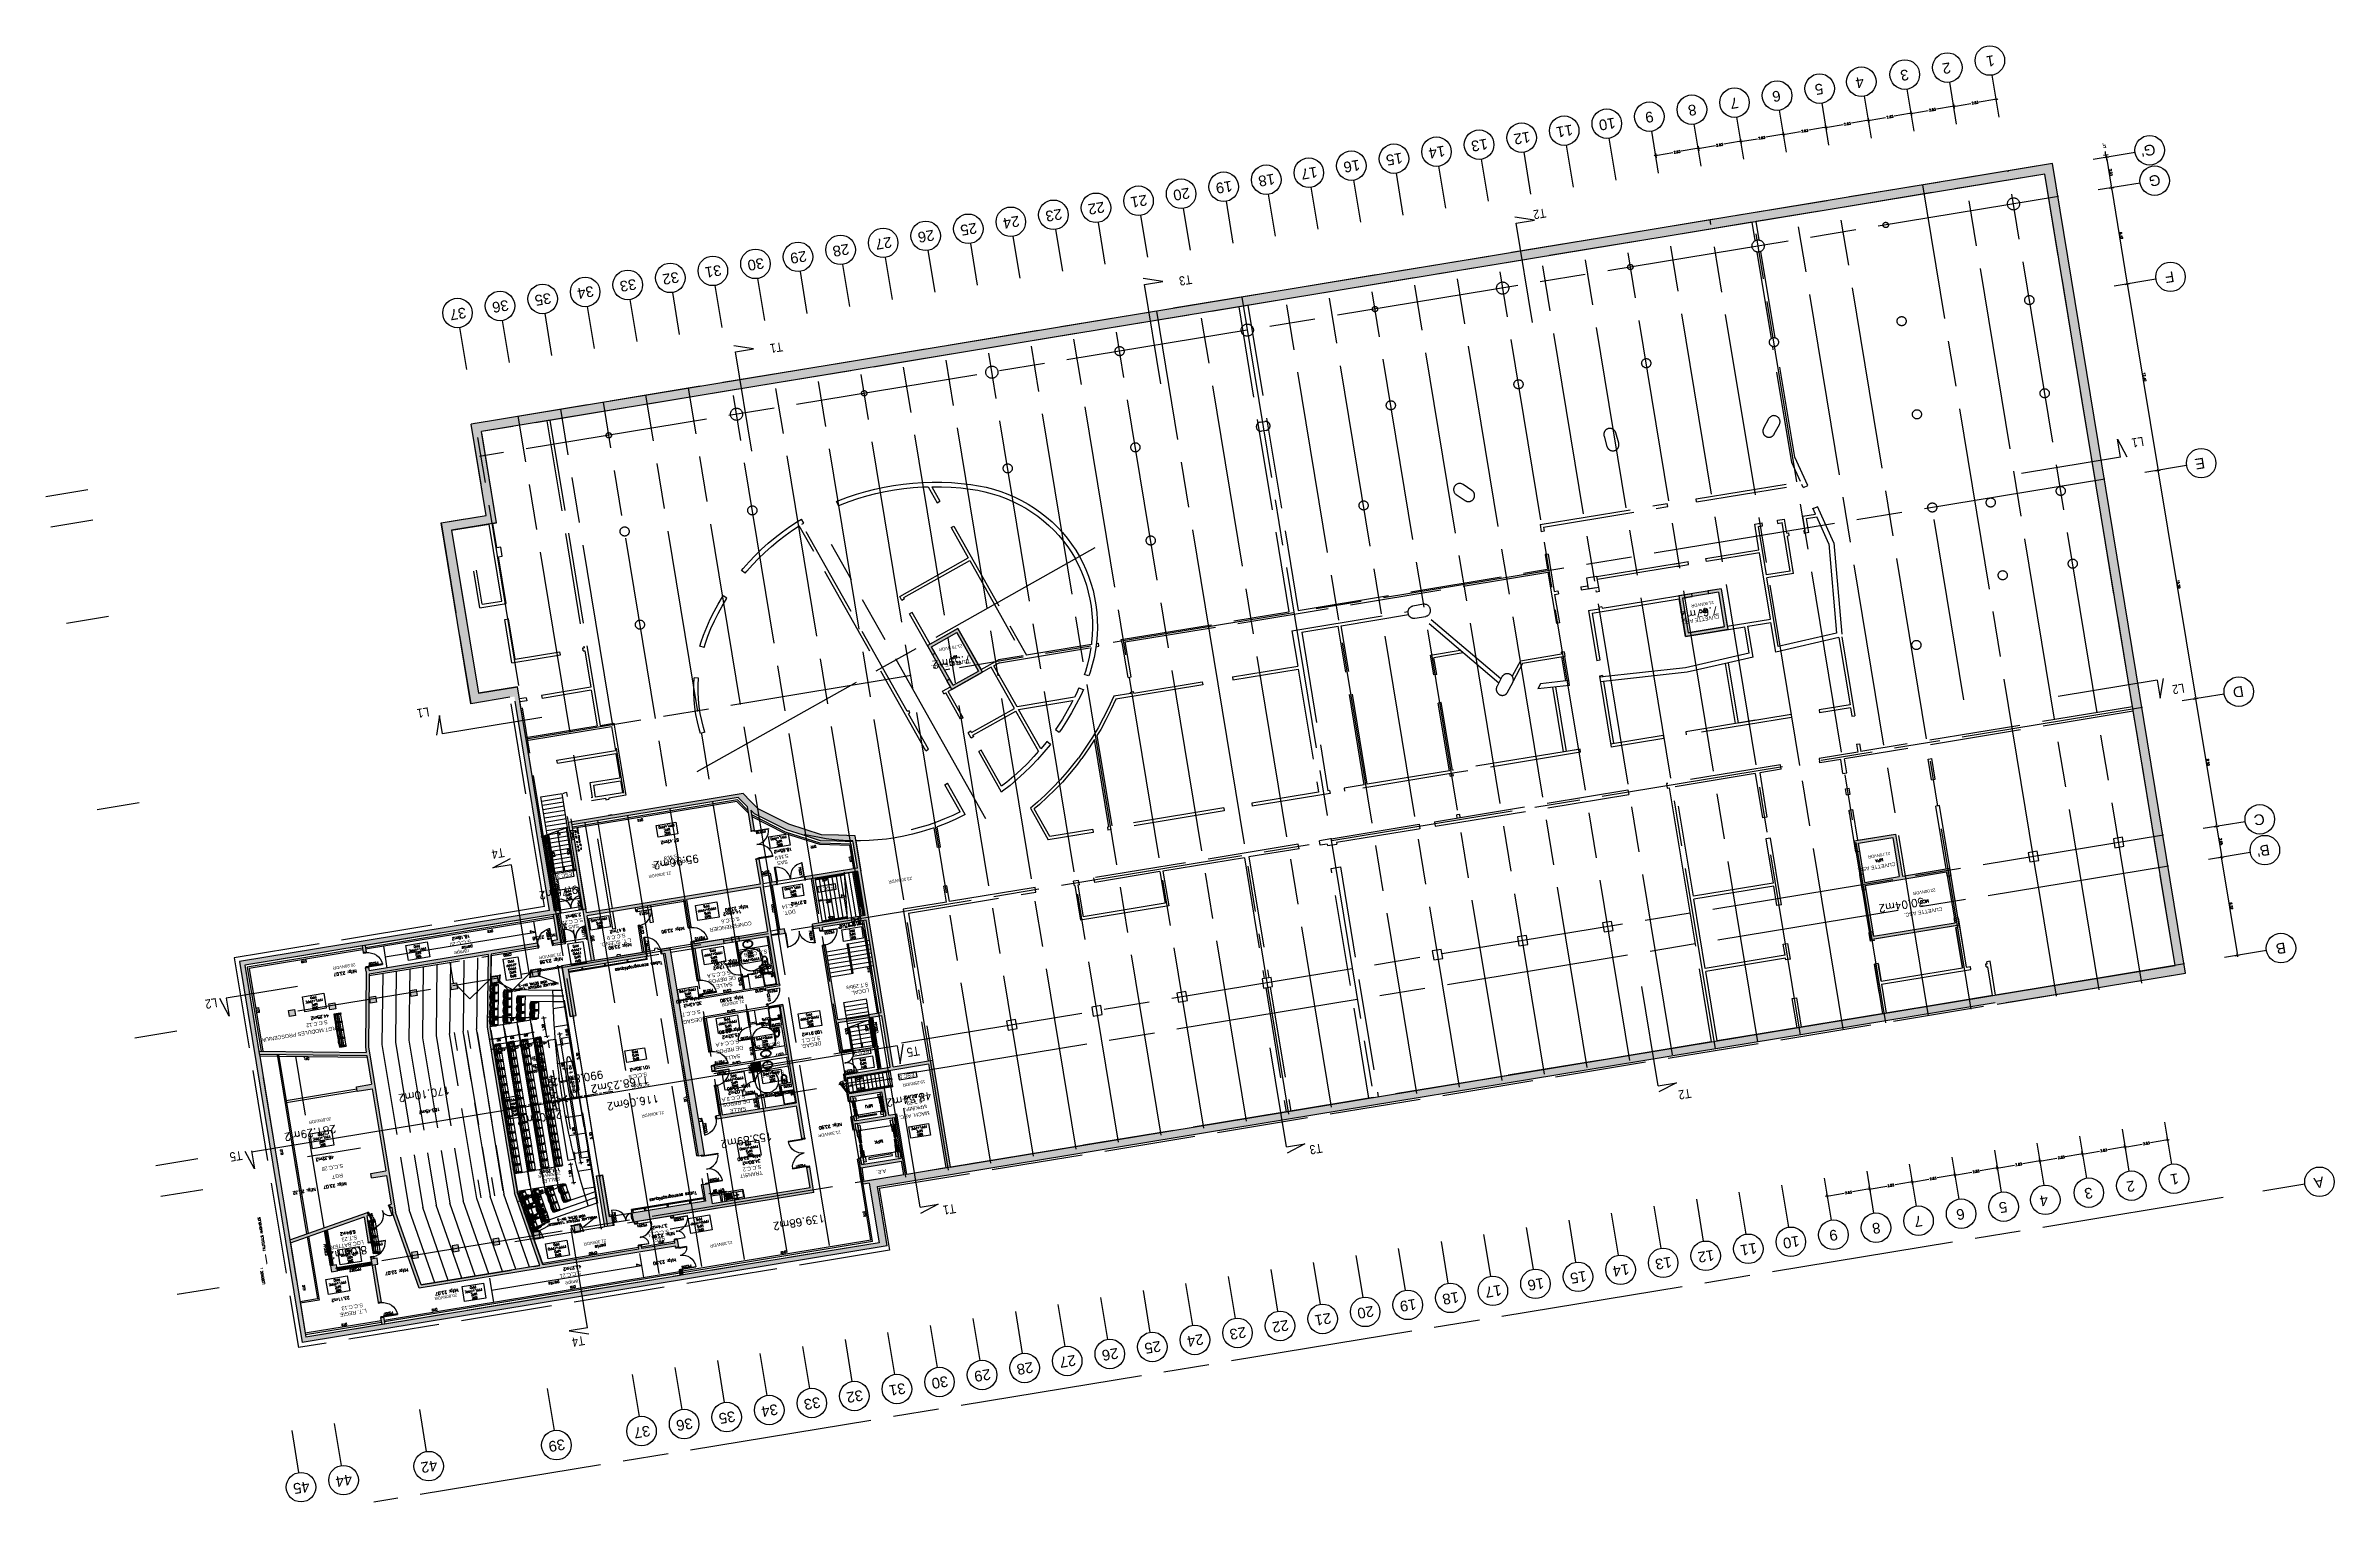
# Model space of a CAD drawing. Header units: millimetres. Extents: x 33242 to 33523, y 51624 to 51793.
# Drawn here: x 33242.4 to 33392.7, y 51623.9 to 51719.5 of the extents above; entities that cross this region are included whole.
import ezdxf
from ezdxf.enums import TextEntityAlignment as Align

# ---------------------------------------------------------------- set-up
doc = ezdxf.new("R2010")
doc.units = ezdxf.units.MM
doc.header["$LTSCALE"] = 0.5
doc.header["$PDMODE"] = 34
doc.header["$PDSIZE"] = 0.05
for name, pattern in [('ACAD_ISO02W100', [15, 12, -3]), ('ACAD_ISO04W100', [30, 24, -3, 0, -3]), ('ACAD_ISO08W100', [36, 24, -3, 6, -3]), ('AXES', [2, 1.25, -0.25, 0.25, -0.25]), ('CACHE', [0.375, 0.25, -0.125])]:
    doc.linetypes.add(name, pattern=pattern)
doc.layers.get('0').update_dxf_attribs({"linetype": 'CONTINUOUS'})
for name, color, linetype in [('-LEGENDE', 3, 'CONTINUOUS'), ('00-TRAMES-BAT', 7, 'ACAD_ISO08W100'), ('01-TREMIE-ESCAL-ASC', 4, 'CONTINUOUS'), ('02-MURS-MACONNERIE', 241, 'CONTINUOUS'), ('02-MURS-PORTEUR', 1, 'CONTINUOUS'), ('02-MURS-POTEAU', 6, 'CONTINUOUS'), ('04-CLOISONS', 2, 'CONTINUOUS'), ('05-MEN-INT', 4, 'CONTINUOUS'), ('05-MEN-INT-NUM', 62, 'CONTINUOUS'), ('08-EQUI-HANDI', 151, 'CONTINUOUS'), ('08-EQUI-MEUBLE', 8, 'CONTINUOUS'), ('08-EQUI-SANITAIRE', 121, 'CONTINUOUS'), ('09-COT-EXT', 4, 'CONTINUOUS'), ('09-COT-INT', 7, 'CONTINUOUS'), ('10-ANN-ALTITUDE', 152, 'CONTINUOUS'), ('10-ANN-HSP', 192, 'CONTINUOUS'), ('10-ANN-NOMPIECE', 3, 'CONTINUOUS'), ('10-ANN-NOMPIECE-CODE', 171, 'CONTINUOUS'), ('10-ANN-REPCOUPE', 1, 'CONTINUOUS'), ('10-ANN-SURF', 62, 'CONTINUOUS'), ('10-ANN-TEXTE', 3, 'CONTINUOUS'), ('14-HACH-MACONNERIE', 4, 'CONTINUOUS'), ('14-HACH-MURS', 253, 'CONTINUOUS'), ('14-HACH-POTEAU', 251, 'CONTINUOUS'), ('QG-ACCOUDOIRS', 12, 'CONTINUOUS'), ('QG-ALLÉE', 86, 'CACHE'), ('QG-BLOCN', 12, 'CONTINUOUS'), ('QGI-AMO', 84, 'CONTINUOUS'), ('QGI-IMP-AXE', 96, 'AXES'), ('QGI-IMP-COT ALLEE', 7, 'CONTINUOUS')]:
    doc.layers.add(name, color=color, linetype=linetype)
doc.styles.add('ANN', font='romans.shx')
doc.styles.add('COT', font='romans.shx')
doc.styles.add('HSP', font='romans.shx')
doc.styles.add('NDP', font='ARIAL.TTF', dxfattribs={"height": 0.2})
doc.styles.add('NIV', font='ARIAL.TTF', dxfattribs={"height": 0.2})
doc.styles.add('REPCOUP', font='ARIAL.TTF', dxfattribs={"width": 0.85, "height": 0.6})
doc.styles.add('ROMANS', font='romans.shx', dxfattribs={"height": 0.2})
doc.styles.get("Standard").update_dxf_attribs({"font": 'TXT.SHX'})
doc.styles.add('SURF', font='romans.shx', dxfattribs={"height": 0.5})
doc.styles.add('TRAME', font='ARIAL.TTF')
doc.dimstyles.new('COTEXT', dxfattribs={"dimtxt": 0.15, "dimasz": 0.11, "dimexe": 0, "dimexo": 0, "dimgap": 0.05, "dimtad": 1, "dimzin": 4, "dimdsep": 46, "dimtxsty": 'COT', "dimblk1": 'COTBLOC', "dimblk2": 'COTBLOC', "dimsah": 1, "dimcen": -0.1, "dimse1": 1, "dimse2": 1, "dimadec": 0, "dimazin": 0, "dimtfac": 1, "dimtmove": 2, "dimatfit": 3, "dimldrblk": 'COTBLOC', "dimfxl": 0, "dimtolj": 1, "dimarcsym": 0})
doc.dimstyles.new('QGI-FAUTEUIL', dxfattribs={"dimtxt": 0.15, "dimasz": 0.11, "dimexe": 0, "dimexo": 0, "dimgap": 0.05, "dimtad": 1, "dimzin": 4, "dimdsep": 46, "dimtxsty": 'COT', "dimblk1": 'COTBLOC', "dimblk2": 'COTBLOC', "dimsah": 1, "dimcen": -0.1, "dimse1": 1, "dimse2": 1, "dimadec": 0, "dimazin": 0, "dimtfac": 1, "dimtmove": 2, "dimatfit": 3, "dimldrblk": 'COTBLOC', "dimfxl": 0, "dimtolj": 1, "dimarcsym": 0})
pattern_1 = [(234.35057367, (57785.36794, 108093.83487), (0.07739998702, -0.05551400283), [])]
pattern_2 = [(144.3506, (33261.98464, 51647.93362), (-0.3042616, 0.1205467), [1.27, -0.635]), (234.3506, (33261.98464, 51647.93362), (0.2495467, 0.2117383), [1.27, -0.635])]

# ---------------------------------------------------------------- blocks, each defined once
blk = doc.blocks.new('COTBLOC')
for p, q in [((-0.76, 0), (-0.99, 0)), ((0, 0), (-0.76, 0)), ((0, -1.3608), (0, 1.3608)), ((0, 0), (0.76, 0)), ((0.76, 0), (0.99, 0))]:
    blk.add_line(p, q)
at = {"const_width": 0.15}
blk.add_lwpolyline([(-0.1, 0, 1), (0.1, 0, 1)], format="xyb", close=True, dxfattribs=at)
blk = doc.blocks.new('*D33')
at = {"layer": '09-COT-EXT', "color": 0, "lineweight": -2}
for p, q in [((33362.27, 51714.62), (33363.28, 51714.79)), ((33364.85, 51715.05), (33363.83, 51714.88))]:
    blk.add_line(p, q, dxfattribs=at)
at = {"layer": '09-COT-EXT', "color": 0, "lineweight": -2, "xscale": 0.11, "yscale": 0.11, "zscale": 0.11}
for p, rotation in [((33362.16, 51714.6), 189.3505736691037), ((33364.95, 51715.06), 9.350573669103763)]:
    blk.add_blockref('COTBLOC', p, dxfattribs=dict(at, rotation=rotation))
at = {"layer": '09-COT-EXT', "color": 0, "insert": (33363.56, 51714.83), "char_height": 0.15, "attachment_point": 5, "rotation": 9.3506, "style": 'COT'}
blk.add_mtext('\\A1;2.83', dxfattribs=at)
blk = doc.blocks.new('*D34')
at = {"layer": '09-COT-EXT', "color": 0, "lineweight": -2}
for p, q in [((33359.47, 51714.16), (33360.49, 51714.33)), ((33362.05, 51714.59), (33361.03, 51714.42))]:
    blk.add_line(p, q, dxfattribs=at)
at = {"layer": '09-COT-EXT', "color": 0, "lineweight": -2, "xscale": 0.11, "yscale": 0.11, "zscale": 0.11}
for p, rotation in [((33359.36, 51714.14), 189.3505736691037), ((33362.16, 51714.6), 9.350573669103763)]:
    blk.add_blockref('COTBLOC', p, dxfattribs=dict(at, rotation=rotation))
at = {"layer": '09-COT-EXT', "color": 0, "insert": (33360.76, 51714.37), "char_height": 0.15, "attachment_point": 5, "rotation": 9.3506, "style": 'COT'}
blk.add_mtext('\\A1;2.83', dxfattribs=at)
blk = doc.blocks.new('*D35')
at = {"layer": '09-COT-EXT', "color": 0, "lineweight": -2}
for p, q in [((33359.25, 51714.13), (33358.24, 51713.96)), ((33356.68, 51713.7), (33357.69, 51713.87))]:
    blk.add_line(p, q, dxfattribs=at)
at = {"layer": '09-COT-EXT', "color": 0, "lineweight": -2, "xscale": 0.11, "yscale": 0.11, "zscale": 0.11}
for p, rotation in [((33359.36, 51714.14), 9.350573669103763), ((33356.57, 51713.68), 189.3505736691037)]:
    blk.add_blockref('COTBLOC', p, dxfattribs=dict(at, rotation=rotation))
at = {"layer": '09-COT-EXT', "color": 0, "insert": (33357.96, 51713.91), "char_height": 0.15, "attachment_point": 5, "rotation": 9.3506, "style": 'COT'}
blk.add_mtext('\\A1;2.83', dxfattribs=at)
blk = doc.blocks.new('*D36')
at = {"layer": '09-COT-EXT', "color": 0, "lineweight": -2}
for p, q in [((33353.88, 51713.24), (33354.87, 51713.4)), ((33356.46, 51713.67), (33355.42, 51713.49))]:
    blk.add_line(p, q, dxfattribs=at)
at = {"layer": '09-COT-EXT', "color": 0, "lineweight": -2, "xscale": 0.11, "yscale": 0.11, "zscale": 0.11}
for p, rotation in [((33353.77, 51713.22), 189.3505736691037), ((33356.57, 51713.68), 9.350573669103763)]:
    blk.add_blockref('COTBLOC', p, dxfattribs=dict(at, rotation=rotation))
at = {"layer": '09-COT-EXT', "color": 0, "insert": (33355.14, 51713.45), "char_height": 0.15, "attachment_point": 5, "rotation": 9.3506, "style": 'COT'}
blk.add_mtext('\\A1;2.83', dxfattribs=at)
blk = doc.blocks.new('*D37')
at = {"layer": '09-COT-EXT', "color": 0, "lineweight": -2}
for p, q in [((33351.08, 51712.78), (33352.1, 51712.95)), ((33353.66, 51713.21), (33352.65, 51713.04))]:
    blk.add_line(p, q, dxfattribs=at)
at = {"layer": '09-COT-EXT', "color": 0, "lineweight": -2, "xscale": 0.11, "yscale": 0.11, "zscale": 0.11}
for p, rotation in [((33350.98, 51712.76), 189.3505736691037), ((33353.77, 51713.22), 9.350573669103763)]:
    blk.add_blockref('COTBLOC', p, dxfattribs=dict(at, rotation=rotation))
at = {"layer": '09-COT-EXT', "color": 0, "insert": (33352.37, 51712.99), "char_height": 0.15, "attachment_point": 5, "rotation": 9.3506, "style": 'COT'}
blk.add_mtext('\\A1;2.83', dxfattribs=at)
blk = doc.blocks.new('*D38')
at = {"layer": '09-COT-EXT', "color": 0, "lineweight": -2}
for p, q in [((33348.29, 51712.32), (33349.3, 51712.49)), ((33350.87, 51712.75), (33349.85, 51712.58))]:
    blk.add_line(p, q, dxfattribs=at)
at = {"layer": '09-COT-EXT', "color": 0, "lineweight": -2, "xscale": 0.11, "yscale": 0.11, "zscale": 0.11}
for p, rotation in [((33348.18, 51712.3), 189.3505736691037), ((33350.98, 51712.76), 9.350573669103763)]:
    blk.add_blockref('COTBLOC', p, dxfattribs=dict(at, rotation=rotation))
at = {"layer": '09-COT-EXT', "color": 0, "insert": (33349.58, 51712.53), "char_height": 0.15, "attachment_point": 5, "rotation": 9.3506, "style": 'COT'}
blk.add_mtext('\\A1;2.83', dxfattribs=at)
blk = doc.blocks.new('*D39')
at = {"layer": '09-COT-EXT', "color": 0, "lineweight": -2}
for p, q in [((33367.64, 51715.51), (33366.63, 51715.34)), ((33365.06, 51715.08), (33366.08, 51715.25))]:
    blk.add_line(p, q, dxfattribs=at)
at = {"layer": '09-COT-EXT', "color": 0, "lineweight": -2, "xscale": 0.11, "yscale": 0.11, "zscale": 0.11}
for p, rotation in [((33367.75, 51715.53), 9.350573669103763), ((33364.95, 51715.06), 189.3505736691037)]:
    blk.add_blockref('COTBLOC', p, dxfattribs=dict(at, rotation=rotation))
at = {"layer": '09-COT-EXT', "color": 0, "insert": (33366.35, 51715.3), "char_height": 0.15, "attachment_point": 5, "rotation": 9.3506, "style": 'COT'}
blk.add_mtext('\\A1;2.83', dxfattribs=at)
blk = doc.blocks.new('*D40')
at = {"layer": '09-COT-EXT', "color": 0, "lineweight": -2}
for p, q in [((33367.86, 51715.54), (33368.87, 51715.71)), ((33370.44, 51715.97), (33369.42, 51715.8))]:
    blk.add_line(p, q, dxfattribs=at)
at = {"layer": '09-COT-EXT', "color": 0, "lineweight": -2, "xscale": 0.11, "yscale": 0.11, "zscale": 0.11}
for p, rotation in [((33367.75, 51715.53), 189.3505736691037), ((33370.54, 51715.99), 9.350573669103763)]:
    blk.add_blockref('COTBLOC', p, dxfattribs=dict(at, rotation=rotation))
at = {"layer": '09-COT-EXT', "color": 0, "insert": (33369.15, 51715.76), "char_height": 0.15, "attachment_point": 5, "rotation": 9.3506, "style": 'COT'}
blk.add_mtext('\\A1;2.83', dxfattribs=at)
blk = doc.blocks.new('M20L90D')
for points in [[(-187, 0), (-189, 0), (-189, 1), (-186, 1), (-186, -4), (-184, -4), (-184, -6), (-186, -6), (-186, -22), (-189, -22), (-189, -20), (-187, -20)], [(-186, 1), (-186, 94), (-181, 94), (-181, 1)], [(-2, 1), (-2, 94), (-5, 94), (-5, 1)], [(0, 0), (1, 0), (1, 1), (-2, 1), (-2, -4), (-4, -4), (-4, -6), (-2, -6), (-2, -22), (1, -22), (1, -20), (0, -20)]]:
    blk.add_lwpolyline(points, close=True)
for centre, start, end in [((-186, 1), 360, 90), ((-2, 1), 90, 180)]:
    blk.add_arc(centre, 92, start, end)
blk = doc.blocks.new('MVP14')
for p, q in [((0, -0.2), (0, 0)), ((0, 0), (0.08, 0)), ((0.05, 0.72), (0.08, 0.72)), ((0.05, -0.03), (0.05, 0.72)), ((0.08, 0), (0.08, 0.72)), ((1.45, 0.72), (1.47, 0.72)), ((1.45, 0), (1.45, 0.72)), ((1.52, 0), (1.45, 0)), ((1.47, -0.03), (1.47, 0.72)), ((1.52, -0.2), (1.52, 0)), ((0, -0.2), (0.05, -0.2)), ((0.05, -0.03), (0.06, -0.03)), ((0.05, -0.2), (0.05, -0.18)), ((0.05, -0.18), (0.06, -0.18)), ((0.06, -0.18), (0.06, -0.03)), ((1.47, -0.03), (1.46, -0.03)), ((1.46, -0.18), (1.46, -0.03)), ((1.47, -0.18), (1.46, -0.18)), ((1.47, -0.2), (1.47, -0.18)), ((1.52, -0.2), (1.47, -0.2))]:
    blk.add_line(p, q)
for centre, start, end in [((0.05, 0), 359.9495, 87.5953), ((1.47, 0), 92.4047, 180.0505)]:
    blk.add_arc(centre, 0.715, start, end)
blk = doc.blocks.new('MVP18')
for p, q in [((0, 0), (0.08, 0)), ((0, -0.2), (0, 0)), ((0.04, -0.03), (0.04, 0.92)), ((0.04, 0.92), (0.08, 0.92)), ((0.08, 0), (0.08, 0.92)), ((1.84, 0), (1.84, 0.92)), ((1.87, 0.92), (1.84, 0.92)), ((1.92, 0), (1.84, 0)), ((1.87, -0.03), (1.87, 0.92)), ((1.92, -0.2), (1.92, 0)), ((0, -0.2), (0.04, -0.2)), ((0.04, -0.18), (0.06, -0.18)), ((0.04, -0.2), (0.04, -0.18)), ((0.04, -0.03), (0.06, -0.03)), ((0.06, -0.18), (0.06, -0.03)), ((1.86, -0.18), (1.86, -0.03)), ((1.87, -0.03), (1.86, -0.03)), ((1.87, -0.18), (1.86, -0.18)), ((1.87, -0.2), (1.87, -0.18)), ((1.92, -0.2), (1.87, -0.2))]:
    blk.add_line(p, q)
for centre, start, end in [((0.04, 0), 0, 88.1221), ((1.87, 0), 91.8779, 180)]:
    blk.add_arc(centre, 0.915, start, end)
blk = doc.blocks.new('MVP9')
for p, q in [((0.08, 0), (0, 0)), ((0, 0), (0, -0.2)), ((0.08, 0.93), (0.04, 0.93)), ((0.04, -0.03), (0.04, 0.93)), ((0.08, 0.93), (0.08, 0)), ((0.97, 0), (0.97, -0.03)), ((1.02, 0), (0.97, 0)), ((0.04, -0.2), (0, -0.2)), ((0.06, -0.03), (0.04, -0.03)), ((0.06, -0.18), (0.04, -0.18)), ((0.04, -0.18), (0.04, -0.2)), ((0.06, -0.03), (0.06, -0.18)), ((0.97, -0.03), (0.96, -0.03)), ((0.96, -0.03), (0.96, -0.18)), ((0.97, -0.18), (0.96, -0.18)), ((0.97, -0.18), (0.97, -0.2)), ((1.02, -0.2), (0.97, -0.2)), ((1.02, 0), (1.02, -0.2))]:
    blk.add_line(p, q)
for centre, radius, start, end in [((0.18, 0), 0.83, 0, 0), ((-0.01, -0.06), 0.992, 3.3237, 84.7979)]:
    blk.add_arc(centre, radius, start, end)
blk = doc.blocks.new('7DP9')
for p, q in [((0.05, -0.03), (0.05, 0.93)), ((0.09, 0.93), (0.05, 0.93)), ((0.09, 0.93), (0.09, 0)), ((0, 0), (0, -0.1)), ((0.09, 0), (0, 0)), ((0.07, -0.1), (0, -0.1)), ((0.07, -0.03), (0.05, -0.03)), ((0.07, -0.03), (0.07, -0.1)), ((0.97, -0.03), (0.97, -0.1)), ((0.98, -0.03), (0.97, -0.03)), ((1.04, -0.1), (0.97, -0.1)), ((0.98, 0), (0.98, -0.03)), ((1.04, 0), (0.98, 0)), ((1.04, 0), (1.04, -0.1))]:
    blk.add_line(p, q)
for centre, radius, start, end in [((0.19, 0), 0.83, 0, 0), ((0, -0.06), 0.992, 3.3237, 84.7979)]:
    blk.add_arc(centre, radius, start, end)
blk = doc.blocks.new('MTP9')
for p, q in [((0, 0), (0, -0.3)), ((0.08, 0.93), (0.04, 0.93)), ((0.04, -0.03), (0.04, 0.93)), ((0.08, 0.93), (0.08, 0)), ((0.08, 0), (0, 0)), ((0.04, -0.3), (0, -0.3)), ((0.06, -0.03), (0.04, -0.03)), ((0.04, -0.29), (0.04, -0.3)), ((0.06, -0.29), (0.04, -0.29)), ((0.06, -0.03), (0.06, -0.29)), ((0.97, -0.03), (0.96, -0.03)), ((0.96, -0.03), (0.96, -0.29)), ((0.97, -0.29), (0.96, -0.29)), ((0.97, 0), (0.97, -0.03)), ((0.97, -0.29), (0.97, -0.3)), ((1.02, -0.3), (0.97, -0.3)), ((1.02, 0), (0.97, 0)), ((1.02, 0), (1.02, -0.3))]:
    blk.add_line(p, q)
for centre, radius, start, end in [((0.18, 0), 0.83, 0, 0), ((-0.01, -0.06), 0.992, 3.3237, 84.7979)]:
    blk.add_arc(centre, radius, start, end)
blk = doc.blocks.new('*D24')
at = {"layer": '09-COT-EXT', "color": 0, "lineweight": -2}
blk.add_line((33377.8, 51712.06), (33378.09, 51710.28), dxfattribs=at)
at = {"layer": '09-COT-EXT', "color": 0, "lineweight": -2, "xscale": 0.11, "yscale": 0.11, "zscale": 0.11}
for p, rotation in [((33377.78, 51712.17), 99.35057366828106), ((33378.11, 51710.17), 279.350573668281)]:
    blk.add_blockref('COTBLOC', p, dxfattribs=dict(at, rotation=rotation))
at = {"layer": '09-COT-EXT', "color": 0, "insert": (33378.07, 51711.19), "char_height": 0.15, "attachment_point": 5, "rotation": 279.3506, "style": 'COT'}
blk.add_mtext('\\A1;2.03', dxfattribs=at)
blk = doc.blocks.new('*D25')
at = {"layer": '09-COT-EXT', "color": 0, "lineweight": -2}
blk.add_line((33378.13, 51710.07), (33379.13, 51703.97), dxfattribs=at)
at = {"layer": '09-COT-EXT', "color": 0, "lineweight": -2, "xscale": 0.11, "yscale": 0.11, "zscale": 0.11}
for p, rotation in [((33378.11, 51710.17), 99.35057366828106), ((33379.15, 51703.86), 279.350573668281)]:
    blk.add_blockref('COTBLOC', p, dxfattribs=dict(at, rotation=rotation))
at = {"layer": '09-COT-EXT', "color": 0, "insert": (33378.75, 51707.04), "char_height": 0.15, "attachment_point": 5, "rotation": 279.3506, "style": 'COT'}
blk.add_mtext('\\A1;6.40', dxfattribs=at)
blk = doc.blocks.new('*D26')
at = {"layer": '09-COT-EXT', "color": 0, "lineweight": -2}
blk.add_line((33379.17, 51703.75), (33381.15, 51691.73), dxfattribs=at)
at = {"layer": '09-COT-EXT', "color": 0, "lineweight": -2, "xscale": 0.11, "yscale": 0.11, "zscale": 0.11}
for p, rotation in [((33379.15, 51703.86), 99.35057366828106), ((33381.16, 51691.62), 279.350573668281)]:
    blk.add_blockref('COTBLOC', p, dxfattribs=dict(at, rotation=rotation))
at = {"layer": '09-COT-EXT', "color": 0, "insert": (33380.28, 51697.76), "char_height": 0.15, "attachment_point": 5, "rotation": 279.3506, "style": 'COT'}
blk.add_mtext('\\A1;12.40', dxfattribs=at)
blk = doc.blocks.new('*D27')
at = {"layer": '09-COT-EXT', "color": 0, "lineweight": -2}
blk.add_line((33381.18, 51691.52), (33383.62, 51676.73), dxfattribs=at)
at = {"layer": '09-COT-EXT', "color": 0, "lineweight": -2, "xscale": 0.11, "yscale": 0.11, "zscale": 0.11}
for p, rotation in [((33381.16, 51691.62), 99.35057366828106), ((33383.63, 51676.63), 279.350573668281)]:
    blk.add_blockref('COTBLOC', p, dxfattribs=dict(at, rotation=rotation))
at = {"layer": '09-COT-EXT', "color": 0, "insert": (33382.52, 51684.15), "char_height": 0.15, "attachment_point": 5, "rotation": 279.3506, "style": 'COT'}
blk.add_mtext('\\A1;15.20', dxfattribs=at)
blk = doc.blocks.new('*D28')
at = {"layer": '09-COT-EXT', "color": 0, "lineweight": -2}
blk.add_line((33383.65, 51676.52), (33385, 51668.35), dxfattribs=at)
at = {"layer": '09-COT-EXT', "color": 0, "lineweight": -2, "xscale": 0.11, "yscale": 0.11, "zscale": 0.11}
for p, rotation in [((33383.63, 51676.63), 99.35057366828106), ((33385.01, 51668.24), 279.350573668281)]:
    blk.add_blockref('COTBLOC', p, dxfattribs=dict(at, rotation=rotation))
at = {"layer": '09-COT-EXT', "color": 0, "insert": (33384.45, 51672.45), "char_height": 0.15, "attachment_point": 5, "rotation": 279.3506, "style": 'COT'}
blk.add_mtext('\\A1;8.50', dxfattribs=at)
blk = doc.blocks.new('*D29')
at = {"layer": '09-COT-EXT', "color": 0, "lineweight": -2}
blk.add_line((33385.03, 51668.13), (33385.33, 51666.33), dxfattribs=at)
at = {"layer": '09-COT-EXT', "color": 0, "lineweight": -2, "xscale": 0.11, "yscale": 0.11, "zscale": 0.11}
for p, rotation in [((33385.01, 51668.24), 99.35057366828106), ((33385.35, 51666.22), 279.350573668281)]:
    blk.add_blockref('COTBLOC', p, dxfattribs=dict(at, rotation=rotation))
at = {"layer": '09-COT-EXT', "color": 0, "insert": (33385.3, 51667.25), "char_height": 0.15, "attachment_point": 5, "rotation": 279.3506, "style": 'COT'}
blk.add_mtext('\\A1;2.05', dxfattribs=at)
blk = doc.blocks.new('*D30')
at = {"layer": '09-COT-EXT', "color": 0, "lineweight": -2}
for p, q in [((33377.72, 51712.45), (33377.71, 51712.56)), ((33377.74, 51712.34), (33377.77, 51712.17)), ((33377.79, 51712.06), (33377.81, 51711.95))]:
    blk.add_line(p, q, dxfattribs=at)
at = {"layer": '09-COT-EXT', "color": 0, "lineweight": -2, "xscale": 0.11, "yscale": 0.11, "zscale": 0.11}
for p, rotation in [((33377.74, 51712.34), 279.350573668281), ((33377.77, 51712.17), 99.35057366828106)]:
    blk.add_blockref('COTBLOC', p, dxfattribs=dict(at, rotation=rotation))
at = {"layer": '09-COT-EXT', "color": 0, "insert": (33377.64, 51712.94), "char_height": 0.15, "attachment_point": 5, "rotation": 279.3506, "style": 'COT'}
blk.add_mtext('\\A1;.17', dxfattribs=at)
blk = doc.blocks.new('*D31')
at = {"layer": '09-COT-EXT', "color": 0, "lineweight": -2}
blk.add_line((33385.34, 51666.11), (33386.36, 51659.89), dxfattribs=at)
at = {"layer": '09-COT-EXT', "color": 0, "lineweight": -2, "xscale": 0.11, "yscale": 0.11, "zscale": 0.11}
for p, rotation in [((33385.32, 51666.21), 99.35057366828106), ((33386.38, 51659.78), 279.350573668281)]:
    blk.add_blockref('COTBLOC', p, dxfattribs=dict(at, rotation=rotation))
at = {"layer": '09-COT-EXT', "color": 0, "insert": (33385.98, 51663.02), "char_height": 0.15, "attachment_point": 5, "rotation": 279.3506, "style": 'COT'}
blk.add_mtext('\\A1;6.52', dxfattribs=at)
blk = doc.blocks.new('*D32')
at = {"layer": '09-COT-EXT', "color": 0, "lineweight": -2}
for p, q in [((33365.13, 51644.91), (33366.12, 51645.08)), ((33367.71, 51645.34), (33366.67, 51645.17))]:
    blk.add_line(p, q, dxfattribs=at)
at = {"layer": '09-COT-EXT', "color": 0, "lineweight": -2, "xscale": 0.11, "yscale": 0.11, "zscale": 0.11}
for p, rotation in [((33365.02, 51644.9), 189.3505736678697), ((33367.82, 51645.36), 9.35057366786971)]:
    blk.add_blockref('COTBLOC', p, dxfattribs=dict(at, rotation=rotation))
at = {"layer": '09-COT-EXT', "color": 0, "insert": (33366.39, 51645.12), "char_height": 0.15, "attachment_point": 5, "rotation": 9.3506, "style": 'COT'}
blk.add_mtext('\\A1;2.83', dxfattribs=at)
blk = doc.blocks.new('*D41')
at = {"layer": '09-COT-EXT', "color": 0, "lineweight": -2}
for p, q in [((33359.54, 51643.99), (33360.55, 51644.16)), ((33362.12, 51644.42), (33361.1, 51644.25))]:
    blk.add_line(p, q, dxfattribs=at)
at = {"layer": '09-COT-EXT', "color": 0, "lineweight": -2, "xscale": 0.11, "yscale": 0.11, "zscale": 0.11}
for p, rotation in [((33359.43, 51643.97), 189.3505736678697), ((33362.23, 51644.43), 9.35057366786971)]:
    blk.add_blockref('COTBLOC', p, dxfattribs=dict(at, rotation=rotation))
at = {"layer": '09-COT-EXT', "color": 0, "insert": (33360.83, 51644.2), "char_height": 0.15, "attachment_point": 5, "rotation": 9.3506, "style": 'COT'}
blk.add_mtext('\\A1;2.83', dxfattribs=at)
blk = doc.blocks.new('*D42')
at = {"layer": '09-COT-EXT', "color": 0, "lineweight": -2}
for p, q in [((33364.91, 51644.88), (33363.9, 51644.71)), ((33362.33, 51644.45), (33363.35, 51644.62))]:
    blk.add_line(p, q, dxfattribs=at)
at = {"layer": '09-COT-EXT', "color": 0, "lineweight": -2, "xscale": 0.11, "yscale": 0.11, "zscale": 0.11}
for p, rotation in [((33365.02, 51644.9), 9.35057366786971), ((33362.23, 51644.43), 189.3505736678697)]:
    blk.add_blockref('COTBLOC', p, dxfattribs=dict(at, rotation=rotation))
at = {"layer": '09-COT-EXT', "color": 0, "insert": (33363.62, 51644.67), "char_height": 0.15, "attachment_point": 5, "rotation": 9.3506, "style": 'COT'}
blk.add_mtext('\\A1;2.83', dxfattribs=at)
blk = doc.blocks.new('*D43')
at = {"layer": '09-COT-EXT', "color": 0, "lineweight": -2}
for p, q in [((33376.31, 51646.75), (33377.33, 51646.92)), ((33378.89, 51647.18), (33377.88, 51647.01))]:
    blk.add_line(p, q, dxfattribs=at)
at = {"layer": '09-COT-EXT', "color": 0, "lineweight": -2, "xscale": 0.11, "yscale": 0.11, "zscale": 0.11}
for p, rotation in [((33376.2, 51646.74), 189.3505736678697), ((33379, 51647.2), 9.35057366786971)]:
    blk.add_blockref('COTBLOC', p, dxfattribs=dict(at, rotation=rotation))
at = {"layer": '09-COT-EXT', "color": 0, "insert": (33377.6, 51646.97), "char_height": 0.15, "attachment_point": 5, "rotation": 9.3506, "style": 'COT'}
blk.add_mtext('\\A1;2.83', dxfattribs=at)
blk = doc.blocks.new('*D44')
at = {"layer": '09-COT-EXT', "color": 0, "lineweight": -2}
for p, q in [((33373.3, 51646.26), (33372.29, 51646.09)), ((33370.72, 51645.83), (33371.74, 51646))]:
    blk.add_line(p, q, dxfattribs=at)
at = {"layer": '09-COT-EXT', "color": 0, "lineweight": -2, "xscale": 0.11, "yscale": 0.11, "zscale": 0.11}
for p, rotation in [((33373.41, 51646.28), 9.35057366786971), ((33370.61, 51645.82), 189.3505736678697)]:
    blk.add_blockref('COTBLOC', p, dxfattribs=dict(at, rotation=rotation))
at = {"layer": '09-COT-EXT', "color": 0, "insert": (33372.01, 51646.05), "char_height": 0.15, "attachment_point": 5, "rotation": 9.3506, "style": 'COT'}
blk.add_mtext('\\A1;2.83', dxfattribs=at)
blk = doc.blocks.new('*D45')
at = {"layer": '09-COT-EXT', "color": 0, "lineweight": -2}
for p, q in [((33367.93, 51645.37), (33368.94, 51645.54)), ((33370.5, 51645.8), (33369.49, 51645.63))]:
    blk.add_line(p, q, dxfattribs=at)
at = {"layer": '09-COT-EXT', "color": 0, "lineweight": -2, "xscale": 0.11, "yscale": 0.11, "zscale": 0.11}
for p, rotation in [((33367.82, 51645.36), 189.3505736678697), ((33370.61, 51645.82), 9.35057366786971)]:
    blk.add_blockref('COTBLOC', p, dxfattribs=dict(at, rotation=rotation))
at = {"layer": '09-COT-EXT', "color": 0, "insert": (33369.22, 51645.59), "char_height": 0.15, "attachment_point": 5, "rotation": 9.3506, "style": 'COT'}
blk.add_mtext('\\A1;2.83', dxfattribs=at)
blk = doc.blocks.new('*D46')
at = {"layer": '09-COT-EXT', "color": 0, "lineweight": -2}
for p, q in [((33373.52, 51646.29), (33374.53, 51646.46)), ((33376.1, 51646.72), (33375.08, 51646.55))]:
    blk.add_line(p, q, dxfattribs=at)
at = {"layer": '09-COT-EXT', "color": 0, "lineweight": -2, "xscale": 0.11, "yscale": 0.11, "zscale": 0.11}
for p, rotation in [((33373.41, 51646.28), 189.3505736678697), ((33376.2, 51646.74), 9.35057366786971)]:
    blk.add_blockref('COTBLOC', p, dxfattribs=dict(at, rotation=rotation))
at = {"layer": '09-COT-EXT', "color": 0, "insert": (33374.81, 51646.51), "char_height": 0.15, "attachment_point": 5, "rotation": 9.3506, "style": 'COT'}
blk.add_mtext('\\A1;2.83', dxfattribs=at)
blk = doc.blocks.new('*D47')
at = {"layer": '09-COT-EXT', "color": 0, "lineweight": -2}
for p, q in [((33379.11, 51647.21), (33380.12, 51647.38)), ((33381.69, 51647.64), (33380.67, 51647.47))]:
    blk.add_line(p, q, dxfattribs=at)
at = {"layer": '09-COT-EXT', "color": 0, "lineweight": -2, "xscale": 0.11, "yscale": 0.11, "zscale": 0.11}
for p, rotation in [((33381.8, 51647.66), 9.35057366786971), ((33379, 51647.2), 189.3505736678697)]:
    blk.add_blockref('COTBLOC', p, dxfattribs=dict(at, rotation=rotation))
at = {"layer": '09-COT-EXT', "color": 0, "insert": (33380.4, 51647.43), "char_height": 0.15, "attachment_point": 5, "rotation": 9.3506, "style": 'COT'}
blk.add_mtext('\\A1;2.83', dxfattribs=at)
blk = doc.blocks.new('MVP7T')
for p, q in [((0, 0), (0, -0.2)), ((0, 0), (0.04, 0)), ((0.04, 0), (0.68, 0.36)), ((0.06, -0.03), (0.04, 0)), ((0.04, 0), (0.04, -0.03)), ((0.69, 0.34), (0.06, -0.03)), ((0.69, 0.34), (0.68, 0.36)), ((0.82, 0), (0.77, 0)), ((0.77, 0), (0.77, -0.03)), ((0.82, 0), (0.82, -0.2)), ((0, -0.2), (0.04, -0.2)), ((0.06, -0.03), (0.04, -0.03)), ((0.04, -0.19), (0.06, -0.19)), ((0.04, -0.19), (0.04, -0.2)), ((0.06, -0.03), (0.06, -0.19)), ((0.76, -0.03), (0.76, -0.19)), ((0.77, -0.03), (0.76, -0.03)), ((0.77, -0.19), (0.76, -0.19)), ((0.77, -0.19), (0.77, -0.2)), ((0.82, -0.2), (0.77, -0.2))]:
    blk.add_line(p, q)
for centre, radius, start, end in [((-0.02, 0), 0.83, 0, 0), ((0.04, 0), 0.73, 359.8958, 27.5544)]:
    blk.add_arc(centre, radius, start, end)
blk = doc.blocks.new('AD')
for p, q in [((28, 38), (22, 38)), ((22, 38), (22, 3)), ((22, 3), (28, 3)), ((28, 3), (28, 38))]:
    blk.add_line(p, q)
blk = doc.blocks.new('AG')
blk.add_lwpolyline([(-28, 4), (-28, 37, -0.414214), (-27, 38), (-23, 38, -0.414214), (-22, 37), (-22, 4, -0.414214), (-23, 3), (-27, 3, -0.414214)], format="xyb", close=True)
blk = doc.blocks.new('MVP84')
for p, q in [((0.05, -0.03), (0.05, 0.8)), ((0.05, -0.03), (0.05, 0.8)), ((0.07, 0), (0.07, 0.8)), ((1.27, 0), (1.27, 0.4)), ((1.3, 0.4), (1.3, -0.03)), ((0.07, 0), (0, 0)), ((0, -0.2), (0, 0)), ((0.05, -0.2), (0, -0.2)), ((0.06, -0.03), (0.05, -0.03)), ((0.06, -0.19), (0.05, -0.19)), ((0.05, -0.2), (0.05, -0.19)), ((0.06, -0.19), (0.06, -0.03)), ((1.35, 0), (1.27, 0)), ((1.3, -0.03), (1.29, -0.03)), ((1.29, -0.03), (1.29, -0.19)), ((1.3, -0.19), (1.29, -0.19)), ((1.3, -0.19), (1.3, -0.2)), ((1.35, -0.2), (1.3, -0.2)), ((1.35, 0), (1.35, -0.2))]:
    blk.add_line(p, q)
for centre, radius, start, end in [((0.07, 0), 0.8, 360, 92.1491), ((1.27, 0), 0.4, 85.6988, 180)]:
    blk.add_arc(centre, radius, start, end)
blk = doc.blocks.new('SMP2')
blk.add_lwpolyline([(-1.31, 0), (0, 0), (0, -0.77), (-1.31, -0.77)], close=True)
at = {"style": 'ROMANS'}
for tag, p in [('FAUX-PLAFONDS', (-0.65, -0.61)), ('PAROIS', (-0.64, -0.38)), ('SOLS', (-0.65, -0.15))]:
    blk.add_attdef(tag, text='', height=0.15, dxfattribs=at).set_placement(p, align=Align.MIDDLE)
blk = doc.blocks.new('SMP3')
blk.add_lwpolyline([(-1.37, 0), (0.05, 0), (0.05, -1), (-1.37, -1)], close=True)
at = {"style": 'ROMANS'}
for tag, p in [('FAUX-PLAFONDS', (-0.65, -0.61)), ('FAUX-PLAFONDS', (-0.65, -0.84)), ('PAROIS', (-0.64, -0.38)), ('SOLS', (-0.65, -0.15))]:
    blk.add_attdef(tag, text='', height=0.15, dxfattribs=at).set_placement(p, align=Align.MIDDLE)
blk = doc.blocks.new('E4')
for p, q in [((-1.2, 0), (0, 0)), ((-1.2, -0.6), (-1.2, 0)), ((0, -0.6), (0, 0)), ((-1.2, -0.6), (0, -0.6)), ((-1.15, -0.47), (-1.15, -0.13)), ((-1.12, -0.1), (-0.775, -0.1)), ((-1.12, -0.5), (-0.775, -0.5)), ((-0.745, -0.47), (-0.745, -0.13)), ((-0.715, -0.47), (-0.715, -0.13)), ((-0.685, -0.1), (-0.085, -0.1)), ((-0.685, -0.5), (-0.085, -0.5)), ((-0.415, -0.47), (-0.415, -0.13)), ((-0.415, -0.14), (-0.055, -0.14)), ((-0.415, -0.18), (-0.055, -0.18)), ((-0.415, -0.22), (-0.055, -0.22)), ((-0.415, -0.26), (-0.055, -0.26)), ((-0.415, -0.3), (-0.055, -0.3)), ((-0.415, -0.34), (-0.055, -0.34)), ((-0.415, -0.38), (-0.055, -0.38)), ((-0.415, -0.42), (-0.055, -0.42)), ((-0.415, -0.46), (-0.055, -0.46)), ((-0.055, -0.47), (-0.055, -0.13))]:
    blk.add_line(p, q)
for centre, radius in [((-0.83, -0.3), 0.022), ((-0.83, -0.05), 0.015), ((-0.73, -0.05), 0.0175), ((-0.63, -0.3), 0.022), ((-0.63, -0.05), 0.015)]:
    blk.add_circle(centre, radius)
for centre, start, end in [((-1.12, -0.13), 90, 180), ((-1.12, -0.47), 180, 270), ((-0.775, -0.13), 0, 90), ((-0.775, -0.47), 270, 0), ((-0.685, -0.13), 90, 180), ((-0.685, -0.47), 180, 270), ((-0.445, -0.13), 0, 90), ((-0.445, -0.47), 270, 0), ((-0.085, -0.13), 0, 90), ((-0.085, -0.47), 270, 0)]:
    blk.add_arc(centre, 0.03, start, end)
blk = doc.blocks.new('MVP95')
for p, q in [((0, -0.2), (0, 0)), ((0.07, 0), (0, 0)), ((0.05, -0.03), (0.05, 0.91)), ((0.07, 0.91), (0.05, 0.91)), ((0.07, 0), (0.07, 0.91)), ((1.47, 0.51), (1.45, 0.51)), ((1.45, 0), (1.45, 0.51)), ((1.47, 0.51), (1.47, -0.03)), ((0.05, -0.2), (0, -0.2)), ((0.06, -0.03), (0.05, -0.03)), ((0.05, -0.2), (0.05, -0.19)), ((0.06, -0.19), (0.05, -0.19)), ((0.06, -0.19), (0.06, -0.03)), ((1.52, 0), (1.45, 0)), ((1.46, -0.03), (1.46, -0.19)), ((1.47, -0.03), (1.46, -0.03)), ((1.47, -0.19), (1.46, -0.19)), ((1.47, -0.19), (1.47, -0.2)), ((1.52, -0.2), (1.47, -0.2)), ((1.52, 0), (1.52, -0.2))]:
    blk.add_line(p, q)
for centre, radius, start, end in [((0.05, 0), 0.915, 359.9692, 88.1212), ((1.47, 0), 0.515, 93.3395, 180.0973)]:
    blk.add_arc(centre, radius, start, end)
blk = doc.blocks.new('*D48')
at = {"layer": '09-COT-INT', "color": 0, "lineweight": -2}
for p, q in [((33286.68, 51644.22), (33286.57, 51644.21)), ((33286.94, 51644.27), (33286.79, 51644.24)), ((33287.05, 51644.28), (33287.15, 51644.3))]:
    blk.add_line(p, q, dxfattribs=at)
at = {"layer": '09-COT-INT', "color": 0, "lineweight": -2, "xscale": 0.11, "yscale": 0.11, "zscale": 0.11}
for p, rotation in [((33286.79, 51644.24), 9.350573668281081), ((33286.94, 51644.27), 189.350573668281)]:
    blk.add_blockref('COTBLOC', p, dxfattribs=dict(at, rotation=rotation))
at = {"layer": '09-COT-INT', "color": 0, "insert": (33286.84, 51644.38), "char_height": 0.15, "attachment_point": 5, "rotation": 9.3506, "style": 'COT'}
blk.add_mtext('\\A1;.15', dxfattribs=at)
blk = doc.blocks.new('*D49')
at = {"layer": '09-COT-INT', "color": 0, "lineweight": -2}
blk.add_line((33286.58, 51644.21), (33286.21, 51644.15), dxfattribs=at)
at = {"layer": '09-COT-INT', "color": 0, "lineweight": -2, "xscale": 0.11, "yscale": 0.11, "zscale": 0.11}
for p, rotation in [((33286.1, 51644.13), 189.350573668281), ((33286.69, 51644.23), 9.350573668281061)]:
    blk.add_blockref('COTBLOC', p, dxfattribs=dict(at, rotation=rotation))
at = {"layer": '09-COT-INT', "color": 0, "insert": (33286.37, 51644.31), "char_height": 0.15, "attachment_point": 5, "rotation": 9.3506, "style": 'COT'}
blk.add_mtext('\\A1;.60', dxfattribs=at)
blk = doc.blocks.new('G10D80D')
for points in [[(-92, 0), (-88, 0), (-88, -4), (-86, -4), (-86, -10), (-92, -10)], [(-5, 0), (-5, 83), (-9, 83), (-9, 0)], [(0, 0), (-5, 0), (-5, -4), (-6, -4), (-6, -10), (0, -10)]]:
    blk.add_lwpolyline(points, close=True)
blk.add_arc((-5, 0), 83, 90, 180)
blk = doc.blocks.new('_PSD8383')
for p, q in [((0, 80), (80, 80)), ((0, 0), (0, 80)), ((0, 0), (80, 0)), ((3, 40), (3, 69)), ((3, 11), (3, 17)), ((11, 77), (69, 77)), ((11, 3), (17, 3)), ((40, 3), (69, 3)), ((77, 11), (77, 69)), ((80, 0), (80, 80))]:
    blk.add_line(p, q)
for radius in [4.75, 3.25]:
    blk.add_circle((20, 20), radius)
for centre, radius, start, end in [((11, 69), 8, 90, 180), ((40, 40), 37, 180, 270), ((5, 17), 2, 33.5573, 180), ((11, 11), 8, 180, 270), ((40, 40), 40, 213.5573, 236.4427), ((17, 5), 2, 270, 56.4427), ((69, 69), 8, 0, 90), ((69, 11), 8, 270, 0)]:
    blk.add_arc(centre, radius, start, end)
blk = doc.blocks.new('_PSV6747')
for points in [[(34, -24, 0.134143), (31, -15, 0.106824), (24, -7, 0.082422), (13, -2, 0.070813), (0, 0, 0.070813), (-13, -2, 0.082422), (-24, -7, 0.106824), (-31, -15, 0.134143), (-34, -24, 0.134143), (-31, -32, 0.106824), (-24, -40, 0.082422), (-13, -45, 0.070813), (0, -47, 0.070813), (13, -45, 0.082422), (24, -40, 0.106824), (31, -32, 0.134143)], [(30, -24, 0.134143), (29, -17, 0.106824), (22, -9, 0.082422), (12, -5, 0.070813), (0, -3, 0.070813), (-12, -5, 0.082422), (-22, -9, 0.106824), (-29, -17, 0.134143), (-30, -24, 0.134143), (-29, -30, 0.106824), (-22, -38, 0.082422), (-12, -42, 0.070813), (0, -44, 0.070813), (12, -42, 0.082422), (22, -38, 0.106824), (29, -30, 0.134143)]]:
    blk.add_lwpolyline(points, format="xyb", close=True)
for radius in [2, 2.25]:
    blk.add_circle((0, -10), radius)
blk = doc.blocks.new('_PSWEN2')
for p, q in [((-18, 8), (-18, 36)), ((-16, 8), (-16, 36)), ((-14, 8), (-14, 36)), ((10, 4), (-10, 4)), ((10, 1), (-10, 1)), ((10, 0), (-10, 0)), ((14, 8), (14, 36)), ((16, 8), (16, 36)), ((18, 8), (18, 36))]:
    blk.add_line(p, q)
for points in [[(18, 36, 0.068264), (16, 45, 0.080452), (13, 52, 0.107069), (7, 58, 0.138474), (0, 60, 0.138474), (-7, 58, 0.107069), (-13, 52, 0.080452), (-16, 45, 0.068264), (-18, 36, 0.068264)], [(16, 36, 0.068264), (15, 45, 0.080452), (12, 52, 0.107069), (6, 57, 0.138474), (0, 59, 0.138474), (-6, 57, 0.107069), (-12, 52, 0.080452), (-15, 45, 0.068264), (-16, 36, 0.068264)]]:
    blk.add_lwpolyline(points, format="xyb")
blk.add_lwpolyline([(0, 16, 0.138474), (5, 17, 0.107069), (10, 22, 0.080452), (12, 28, 0.068264), (14, 36, 0.068264), (12, 44, 0.080452), (10, 50, 0.107069), (5, 55, 0.138474), (0, 56, 0.138474), (-5, 55, 0.107069), (-10, 50, 0.080452), (-12, 44, 0.068264), (-14, 36, 0.068264), (-12, 28, 0.080452), (-10, 22, 0.107069), (-5, 17, 0.138474)], format="xyb", close=True)
for centre, radius in [((0, 25), 3.25), ((0, 25), 2.25), ((0, 10), 1.75)]:
    blk.add_circle(centre, radius)
for centre, radius, start, end in [((-10, 8), 8, 180, 270), ((-10, 8), 7, 180, 270), ((-10, 8), 4, 180, 270), ((10, 8), 8, 270, 0), ((10, 8), 4, 270, 360), ((10, 8), 7, 270, 0)]:
    blk.add_arc(centre, radius, start, end)
blk = doc.blocks.new('*D50')
at = {"layer": '09-COT-INT', "color": 0, "lineweight": -2}
blk.add_line((33289.88, 51658.77), (33289.85, 51658.95), dxfattribs=at)
at = {"layer": '09-COT-INT', "color": 0, "lineweight": -2, "xscale": 0.11, "yscale": 0.11, "zscale": 0.11}
for p, rotation in [((33289.83, 51659.06), 99.35057366828106), ((33289.89, 51658.66), 279.350573668281)]:
    blk.add_blockref('COTBLOC', p, dxfattribs=dict(at, rotation=rotation))
at = {"layer": '09-COT-INT', "color": 0, "insert": (33289.57, 51658.81), "char_height": 0.15, "attachment_point": 5, "rotation": 279.3506, "style": 'COT'}
blk.add_mtext('\\A1;.40', dxfattribs=at)
blk = doc.blocks.new('Hand-siege')
for p, q in [((-13, 22), (47, 22)), ((-13, 18), (-13, 22)), ((-13, 18), (47, 18)), ((-7, 25), (41, 25)), ((-7, 25), (-7, 22)), ((-7, 18), (-7, 11)), ((-7, 16), (41, 16)), ((-7, 11), (90, 11)), ((41, 25), (41, 22)), ((41, 18), (41, 11)), ((41, 14), (50, 14)), ((47, 22), (47, 18)), ((50, 14), (50, 11)), ((53, 16), (53, 14)), ((53, 16), (55, 16)), ((55, 14), (53, 14)), ((55, 18), (67, 18)), ((55, 12), (55, 18)), ((67, 12), (55, 12)), ((56, 12), (56, 11)), ((57, 11), (57, -12)), ((57, 8), (90, 8)), ((58, 12), (58, 11)), ((59, 16), (59, 12)), ((59, 16), (74, 16)), ((74, 14), (59, 14)), ((67, 18), (67, 16)), ((67, 14), (67, 12)), ((74, 16), (74, 14)), ((91, 12), (103, 12)), ((91, 8), (103, 8)), ((91, -6), (91, 8)), ((103, 8), (103, -6)), ((104, 12), (107, 12)), ((104, 8), (104, 12)), ((104, 11), (104, 11)), ((104, 8), (104, 8)), ((104, 8), (107, 8)), ((107, 12), (107, 8)), ((-13, -43), (-13, -46)), ((-13, -43), (47, -43)), ((-13, -46), (47, -46)), ((-7, -43), (-7, -36)), ((-7, -36), (90, -36)), ((-7, -41), (41, -41)), ((-7, -50), (-7, -46)), ((-7, -50), (41, -50)), ((41, -43), (41, -36)), ((41, -38), (50, -38)), ((41, -50), (41, -46)), ((47, -46), (47, -43)), ((50, -38), (50, -36)), ((55, -38), (53, -38)), ((53, -40), (53, -38)), ((53, -40), (55, -40)), ((67, -36), (55, -36)), ((55, -36), (55, -42)), ((55, -42), (67, -42)), ((56, -36), (56, -36)), ((57, -36), (57, -12)), ((57, -33), (90, -33)), ((58, -36), (58, -36)), ((59, -40), (59, -36)), ((74, -38), (59, -38)), ((59, -40), (74, -40)), ((67, -38), (67, -36)), ((67, -42), (67, -40)), ((74, -40), (74, -38)), ((103, -6), (91, -6)), ((91, -18), (91, -32)), ((103, -18), (91, -18)), ((91, -32), (103, -32)), ((91, -36), (103, -36)), ((103, -32), (103, -18)), ((104, -32), (107, -32)), ((104, -32), (104, -36)), ((104, -33), (104, -33)), ((104, -36), (107, -36)), ((104, -36), (104, -36)), ((107, -36), (107, -32))]:
    blk.add_line(p, q)
for centre in [(58, 15), (58, -39)]:
    blk.add_circle(centre, 0.435)
for centre, radius, start, end in [((114, -12), 114, 168.1249, 180), ((114, -12), 112, 167.8551, 180), ((94, 10), 3.96, 147.0992, 211.8662), ((100, 10), 3.96, 328.1338, 32.9008), ((114, -12), 114, 180, 191.8751), ((114, -12), 112, 180, 192.1449), ((94, -34), 3.96, 148.1338, 212.9008), ((100, -34), 3.96, 327.0992, 31.8662)]:
    blk.add_arc(centre, radius, start, end)
blk = doc.blocks.new('F-NEC45')
for p, q in [((-4, 21), (-4, 23)), ((3, 21), (3, 23)), ((9, 27), (20, 27)), ((9, 27), (20, 27)), ((-4, -21), (-4, -23)), ((3, -21), (3, -23)), ((9, -27), (20, -27)), ((14, -27), (20, -27))]:
    blk.add_line(p, q)
blk.add_lwpolyline([(6, 20), (6, -20, -0.414214), (5, -21), (-4, -21, -0.414214), (-5, -20), (-5, 20, -0.414214), (-4, 21), (5, 21, -0.414214)], format="xyb", close=True)
for centre, radius, start, end in [((-4, 23), 0.302, 105.8047, 180), ((0, 11), 12.1, 74.0589, 105.8047), ((3, 23), 0.302, 0, 74.0589), ((-47, 0), 57, 335.6745, 24.3254), ((14, 27), 0.5, 90, 207.9796), ((-37, 0), 57, 332.0204, 27.9796), ((20, 27), 0.5, 25.3554, 90), ((-37, 0), 63.5, 334.6446, 25.3554), ((-4, -23), 0.302, 180, 254.1953), ((0, -11), 12.1, 254.1953, 285.9411), ((3, -23), 0.302, 285.9411, 0), ((14, -27), 0.5, 152.0204, 270), ((20, -27), 0.5, 270, 334.6446)]:
    blk.add_arc(centre, radius, start, end)
blk = doc.blocks.new('*D123')
at = {"layer": 'QGI-IMP-COT ALLEE', "color": 0, "lineweight": -2}
blk.add_line((33278.89, 51642.02), (33277.51, 51650.38), dxfattribs=at)
at = {"layer": 'QGI-IMP-COT ALLEE', "color": 0, "lineweight": -2, "xscale": 0.11, "yscale": 0.11, "zscale": 0.11}
for p, rotation in [((33277.49, 51650.49), 99.35057366943255), ((33278.91, 51641.91), 279.3505736694325)]:
    blk.add_blockref('COTBLOC', p, dxfattribs=dict(at, rotation=rotation))
at = {"layer": 'QGI-IMP-COT ALLEE', "color": 0, "lineweight": -3, "insert": (33278.08, 51646.18), "char_height": 0.15, "attachment_point": 5, "rotation": 99.3506, "style": 'COT'}
blk.add_mtext('\\A1;8.70', dxfattribs=at)
blk = doc.blocks.new('A-NEC45')
for p, q in [((9, 4), (-18, 4)), ((-18, 4), (-18, -4)), ((9, 4), (9, -4)), ((9, -4), (-18, -4))]:
    blk.add_line(p, q)
at = {"color": 7, "lineweight": -3}
for p, q in [((-9, 0), (-7, 0)), ((-8, -1), (-8, 1)), ((-2, 0), (2, 0)), ((0, -2), (0, 2)), ((11, 0), (13, 0)), ((12, -1), (12, 1))]:
    blk.add_line(p, q, dxfattribs=at)
for centre, radius, start, end in [((-18, 4), 0.5, 90, 180), ((9, 4), 0.5, 0, 90), ((-18, -4), 0.5, 180, 270), ((-7, 0), 14.2, 343.4955, 343.6694), ((9, -4), 0.5, 270, 0)]:
    blk.add_arc(centre, radius, start, end)
blk = doc.blocks.new('*D124')
at = {"layer": 'QGI-IMP-COT ALLEE', "color": 0, "lineweight": -2}
blk.add_line((33277.48, 51650.6), (33276.11, 51658.91), dxfattribs=at)
at = {"layer": 'QGI-IMP-COT ALLEE', "color": 0, "lineweight": -2, "xscale": 0.11, "yscale": 0.11, "zscale": 0.11}
for p, rotation in [((33276.09, 51659.02), 99.35057366943255), ((33277.49, 51650.49), 279.3505736694325)]:
    blk.add_blockref('COTBLOC', p, dxfattribs=dict(at, rotation=rotation))
at = {"layer": 'QGI-IMP-COT ALLEE', "color": 0, "lineweight": -3, "insert": (33276.67, 51654.73), "char_height": 0.15, "attachment_point": 5, "rotation": 99.3506, "style": 'COT'}
blk.add_mtext('\\A1;8.65', dxfattribs=at)
blk = doc.blocks.new('*D125')
at = {"layer": 'QGI-IMP-COT ALLEE', "color": 0, "lineweight": -2}
blk.add_line((33275.33, 51654.58), (33275.17, 51655.55), dxfattribs=at)
at = {"layer": 'QGI-IMP-COT ALLEE', "color": 0, "lineweight": -2, "xscale": 0.11, "yscale": 0.11, "zscale": 0.11}
for p, rotation in [((33275.15, 51655.65), 99.35059935256359), ((33275.35, 51654.47), 279.3505993525636)]:
    blk.add_blockref('COTBLOC', p, dxfattribs=dict(at, rotation=rotation))
at = {"layer": 'QGI-IMP-COT ALLEE', "color": 0, "lineweight": -3, "insert": (33275.13, 51655.04), "char_height": 0.15, "attachment_point": 5, "rotation": 99.3506, "style": 'COT'}
blk.add_mtext('\\A1;1.20', dxfattribs=at)
blk = doc.blocks.new('*D126')
at = {"layer": 'QGI-IMP-COT ALLEE', "color": 0, "lineweight": -2}
blk.add_line((33272.75, 51654.45), (33273.42, 51654.56), dxfattribs=at)
at = {"layer": 'QGI-IMP-COT ALLEE', "color": 0, "lineweight": -2, "xscale": 0.11, "yscale": 0.11, "zscale": 0.11}
for p, rotation in [((33272.65, 51654.43), 189.3505736694325), ((33273.53, 51654.58), 9.350573669432544)]:
    blk.add_blockref('COTBLOC', p, dxfattribs=dict(at, rotation=rotation))
at = {"layer": 'QGI-IMP-COT ALLEE', "color": 0, "lineweight": -3, "insert": (33273.11, 51654.38), "char_height": 0.15, "attachment_point": 5, "rotation": 189.3506, "style": 'COT'}
blk.add_mtext('\\A1;.90', dxfattribs=at)
blk = doc.blocks.new('*D127')
at = {"layer": 'QGI-IMP-COT ALLEE', "color": 0, "lineweight": -2}
blk.add_line((33273.29, 51653.84), (33273.52, 51653.88), dxfattribs=at)
at = {"layer": 'QGI-IMP-COT ALLEE', "color": 0, "lineweight": -2, "xscale": 0.11, "yscale": 0.11, "zscale": 0.11}
for p, rotation in [((33273.18, 51653.82), 189.3505736694325), ((33273.62, 51653.9), 9.350573669432544)]:
    blk.add_blockref('COTBLOC', p, dxfattribs=dict(at, rotation=rotation))
at = {"layer": 'QGI-IMP-COT ALLEE', "color": 0, "lineweight": -3, "insert": (33273.42, 51653.74), "char_height": 0.15, "attachment_point": 5, "rotation": 189.3506, "style": 'COT'}
blk.add_mtext('\\A1;.45', dxfattribs=at)
blk = doc.blocks.new('*D128')
at = {"layer": 'QGI-IMP-COT ALLEE', "color": 0, "lineweight": -2}
blk.add_line((33274.54, 51643.97), (33275.16, 51644.19), dxfattribs=at)
at = {"layer": 'QGI-IMP-COT ALLEE', "color": 0, "lineweight": -2, "xscale": 0.11, "yscale": 0.11, "zscale": 0.11}
for p, rotation in [((33274.43, 51643.93), 199.3505736619846), ((33275.26, 51644.23), 19.35057366198454)]:
    blk.add_blockref('COTBLOC', p, dxfattribs=dict(at, rotation=rotation))
at = {"layer": 'QGI-IMP-COT ALLEE', "color": 0, "lineweight": -3, "insert": (33274.97, 51644.28), "char_height": 0.15, "attachment_point": 5, "rotation": 19.3506, "style": 'COT'}
blk.add_mtext('\\A1;.88', dxfattribs=at)
blk = doc.blocks.new('*D129')
at = {"layer": 'QGI-IMP-COT ALLEE', "color": 0, "lineweight": -2}
blk.add_line((33278.79, 51645.44), (33277.96, 51650.45), dxfattribs=at)
at = {"layer": 'QGI-IMP-COT ALLEE', "color": 0, "lineweight": -2, "xscale": 0.11, "yscale": 0.11, "zscale": 0.11}
for p, rotation in [((33277.94, 51650.56), 99.35057366943255), ((33278.81, 51645.33), 279.3505736694325)]:
    blk.add_blockref('COTBLOC', p, dxfattribs=dict(at, rotation=rotation))
at = {"layer": 'QGI-IMP-COT ALLEE', "color": 0, "lineweight": -3, "insert": (33278.25, 51647.93), "char_height": 0.15, "attachment_point": 5, "rotation": 99.3506, "style": 'COT'}
blk.add_mtext('\\A1;5.30', dxfattribs=at)
blk = doc.blocks.new('*D130')
at = {"layer": 'QGI-IMP-COT ALLEE', "color": 0, "lineweight": -2}
blk.add_line((33277.57, 51646.27), (33276.91, 51650.28), dxfattribs=at)
at = {"layer": 'QGI-IMP-COT ALLEE', "color": 0, "lineweight": -2, "xscale": 0.11, "yscale": 0.11, "zscale": 0.11}
for p, rotation in [((33276.89, 51650.39), 99.35057366943255), ((33277.59, 51646.17), 279.3505736694325)]:
    blk.add_blockref('COTBLOC', p, dxfattribs=dict(at, rotation=rotation))
at = {"layer": 'QGI-IMP-COT ALLEE', "color": 0, "lineweight": -3, "insert": (33277.11, 51648.26), "char_height": 0.15, "attachment_point": 5, "rotation": 99.3506, "style": 'COT'}
blk.add_mtext('\\A1;4.28', dxfattribs=at)
blk = doc.blocks.new('*D131')
at = {"layer": 'QGI-IMP-COT ALLEE', "color": 0, "lineweight": -2}
blk.add_line((33276.93, 51645.95), (33277.09, 51644.98), dxfattribs=at)
at = {"layer": 'QGI-IMP-COT ALLEE', "color": 0, "lineweight": -2, "xscale": 0.11, "yscale": 0.11, "zscale": 0.11}
for p, rotation in [((33276.91, 51646.05), 99.35057366943255), ((33277.11, 51644.87), 279.3505736694325)]:
    blk.add_blockref('COTBLOC', p, dxfattribs=dict(at, rotation=rotation))
at = {"layer": 'QGI-IMP-COT ALLEE', "color": 0, "lineweight": -3, "insert": (33276.89, 51645.44), "char_height": 0.15, "attachment_point": 5, "rotation": 99.3506, "style": 'COT'}
blk.add_mtext('\\A1;1.20', dxfattribs=at)
blk = doc.blocks.new('*D132')
at = {"layer": 'QGI-IMP-COT ALLEE', "color": 0, "lineweight": -2}
blk.add_line((33275.37, 51644.26), (33275.99, 51644.48), dxfattribs=at)
at = {"layer": 'QGI-IMP-COT ALLEE', "color": 0, "lineweight": -2, "xscale": 0.11, "yscale": 0.11, "zscale": 0.11}
for p, rotation in [((33275.26, 51644.23), 199.3505736619846), ((33276.09, 51644.52), 19.35057366198454)]:
    blk.add_blockref('COTBLOC', p, dxfattribs=dict(at, rotation=rotation))
at = {"layer": 'QGI-IMP-COT ALLEE', "color": 0, "lineweight": -3, "insert": (33275.64, 51644.49), "char_height": 0.15, "attachment_point": 5, "rotation": 19.3506, "style": 'COT'}
blk.add_mtext('\\A1;.88', dxfattribs=at)
blk = doc.blocks.new('121-AXE1')
for p, q in [((9.6, -16.6), (-9.6, 16.6)), ((-9.6, -16.6), (9.6, 16.6))]:
    blk.add_line(p, q)
at = {"linetype": 'AXES'}
blk.add_line((0, -48.6), (0, 14.3), dxfattribs=at)
for points in [[(-9.6, 16.6), (-14.3, 8.2), (-7.5, 12.9)], [(9.6, 16.6), (14.3, 8.2), (7.5, 12.9)]]:
    blk.add_solid(points)
blk = doc.blocks.new('*D133')
at = {"layer": 'QGI-IMP-COT ALLEE', "color": 0, "lineweight": -2}
blk.add_line((33277.93, 51650.67), (33277.1, 51655.68), dxfattribs=at)
at = {"layer": 'QGI-IMP-COT ALLEE', "color": 0, "lineweight": -2, "xscale": 0.11, "yscale": 0.11, "zscale": 0.11}
for p, rotation in [((33277.08, 51655.79), 99.35057366943255), ((33277.94, 51650.56), 279.3505736694325)]:
    blk.add_blockref('COTBLOC', p, dxfattribs=dict(at, rotation=rotation))
at = {"layer": 'QGI-IMP-COT ALLEE', "color": 0, "lineweight": -3, "insert": (33277.39, 51653.16), "char_height": 0.15, "attachment_point": 5, "rotation": 99.3506, "style": 'COT'}
blk.add_mtext('\\A1;5.30', dxfattribs=at)
blk = doc.blocks.new('*D134')
at = {"layer": 'QGI-IMP-COT ALLEE', "color": 0, "lineweight": -2}
for p, q in [((33274.68, 51652.37), (33274.57, 51652.36)), ((33274.8, 51652.4), (33274.78, 51652.39)), ((33274.91, 51652.41), (33275.02, 51652.43))]:
    blk.add_line(p, q, dxfattribs=at)
at = {"layer": 'QGI-IMP-COT ALLEE', "color": 0, "lineweight": -2, "xscale": 0.11, "yscale": 0.11, "zscale": 0.11}
for p, rotation in [((33274.78, 51652.39), 9.350573669432544), ((33274.8, 51652.4), 189.3505736694325)]:
    blk.add_blockref('COTBLOC', p, dxfattribs=dict(at, rotation=rotation))
at = {"layer": 'QGI-IMP-COT ALLEE', "color": 0, "lineweight": -3, "insert": (33274.63, 51652.18), "char_height": 0.15, "attachment_point": 5, "rotation": 189.3506, "style": 'COT'}
blk.add_mtext('\\A1;.02', dxfattribs=at)
blk = doc.blocks.new('*D135')
at = {"layer": 'QGI-IMP-COT ALLEE', "color": 0, "lineweight": -2}
for p, q in [((33274.7, 51652.38), (33274.59, 51652.36)), ((33275.05, 51652.44), (33274.8, 51652.4)), ((33275.16, 51652.45), (33275.27, 51652.47))]:
    blk.add_line(p, q, dxfattribs=at)
at = {"layer": 'QGI-IMP-COT ALLEE', "color": 0, "lineweight": -2, "xscale": 0.11, "yscale": 0.11, "zscale": 0.11}
for p, rotation in [((33274.8, 51652.4), 9.350573669432544), ((33275.05, 51652.44), 189.3505736694325)]:
    blk.add_blockref('COTBLOC', p, dxfattribs=dict(at, rotation=rotation))
at = {"layer": 'QGI-IMP-COT ALLEE', "color": 0, "lineweight": -3, "insert": (33274.58, 51652.53), "char_height": 0.15, "attachment_point": 5, "rotation": 189.3506, "style": 'COT'}
blk.add_mtext('\\A1;.25', dxfattribs=at)
blk = doc.blocks.new('*D136')
at = {"layer": 'QGI-IMP-COT ALLEE', "color": 0, "lineweight": -2}
blk.add_line((33276.87, 51650.5), (33276.21, 51654.5), dxfattribs=at)
at = {"layer": 'QGI-IMP-COT ALLEE', "color": 0, "lineweight": -2, "xscale": 0.11, "yscale": 0.11, "zscale": 0.11}
for p, rotation in [((33276.2, 51654.61), 99.35057366943255), ((33276.89, 51650.39), 279.3505736694325)]:
    blk.add_blockref('COTBLOC', p, dxfattribs=dict(at, rotation=rotation))
at = {"layer": 'QGI-IMP-COT ALLEE', "color": 0, "lineweight": -3, "insert": (33276.42, 51652.48), "char_height": 0.15, "attachment_point": 5, "rotation": 99.3506, "style": 'COT'}
blk.add_mtext('\\A1;4.28', dxfattribs=at)
blk = doc.blocks.new('*D137')
at = {"layer": 'QGI-IMP-COT ALLEE', "color": 0, "lineweight": -2}
blk.add_line((33275.72, 51651.38), (33275.67, 51651.69), dxfattribs=at)
at = {"layer": 'QGI-IMP-COT ALLEE', "color": 0, "lineweight": -2, "xscale": 0.11, "yscale": 0.11, "zscale": 0.11}
for p, rotation in [((33275.65, 51651.79), 99.35057366943255), ((33275.73, 51651.27), 279.3505736694325)]:
    blk.add_blockref('COTBLOC', p, dxfattribs=dict(at, rotation=rotation))
at = {"layer": 'QGI-IMP-COT ALLEE', "color": 0, "lineweight": -3, "insert": (33275.57, 51651.51), "char_height": 0.15, "attachment_point": 5, "rotation": 99.3506, "style": 'COT'}
blk.add_mtext('\\A1;.53', dxfattribs=at)
blk = doc.blocks.new('*D138')
at = {"layer": 'QGI-IMP-COT ALLEE', "color": 0, "lineweight": -2}
blk.add_line((33275.8, 51650.86), (33275.75, 51651.16), dxfattribs=at)
at = {"layer": 'QGI-IMP-COT ALLEE', "color": 0, "lineweight": -2, "xscale": 0.11, "yscale": 0.11, "zscale": 0.11}
for p, rotation in [((33275.73, 51651.27), 99.35057366943255), ((33275.82, 51650.75), 279.3505736694325)]:
    blk.add_blockref('COTBLOC', p, dxfattribs=dict(at, rotation=rotation))
at = {"layer": 'QGI-IMP-COT ALLEE', "color": 0, "lineweight": -3, "insert": (33275.65, 51650.99), "char_height": 0.15, "attachment_point": 5, "rotation": 99.3506, "style": 'COT'}
blk.add_mtext('\\A1;.53', dxfattribs=at)
blk = doc.blocks.new('*D139')
at = {"layer": 'QGI-IMP-COT ALLEE', "color": 0, "lineweight": -2}
blk.add_line((33275.89, 51650.33), (33275.84, 51650.64), dxfattribs=at)
at = {"layer": 'QGI-IMP-COT ALLEE', "color": 0, "lineweight": -2, "xscale": 0.11, "yscale": 0.11, "zscale": 0.11}
for p, rotation in [((33275.82, 51650.75), 99.35057366943255), ((33275.91, 51650.23), 279.3505736694325)]:
    blk.add_blockref('COTBLOC', p, dxfattribs=dict(at, rotation=rotation))
at = {"layer": 'QGI-IMP-COT ALLEE', "color": 0, "lineweight": -3, "insert": (33275.74, 51650.47), "char_height": 0.15, "attachment_point": 5, "rotation": 99.3506, "style": 'COT'}
blk.add_mtext('\\A1;.53', dxfattribs=at)
blk = doc.blocks.new('*D140')
at = {"layer": 'QGI-IMP-COT ALLEE', "color": 0, "lineweight": -2}
blk.add_line((33275.97, 51649.81), (33275.92, 51650.12), dxfattribs=at)
at = {"layer": 'QGI-IMP-COT ALLEE', "color": 0, "lineweight": -2, "xscale": 0.11, "yscale": 0.11, "zscale": 0.11}
for p, rotation in [((33275.91, 51650.23), 99.35057366943255), ((33275.99, 51649.7), 279.3505736694325)]:
    blk.add_blockref('COTBLOC', p, dxfattribs=dict(at, rotation=rotation))
at = {"layer": 'QGI-IMP-COT ALLEE', "color": 0, "lineweight": -3, "insert": (33275.83, 51649.94), "char_height": 0.15, "attachment_point": 5, "rotation": 99.3506, "style": 'COT'}
blk.add_mtext('\\A1;.53', dxfattribs=at)
blk = doc.blocks.new('*D141')
at = {"layer": 'QGI-IMP-COT ALLEE', "color": 0, "lineweight": -2}
for p, q in [((33274.59, 51652.9), (33274.48, 51652.88)), ((33274.97, 51652.96), (33274.7, 51652.92)), ((33275.07, 51652.98), (33275.18, 51652.99))]:
    blk.add_line(p, q, dxfattribs=at)
at = {"layer": 'QGI-IMP-COT ALLEE', "color": 0, "lineweight": -2, "xscale": 0.11, "yscale": 0.11, "zscale": 0.11}
for p, rotation in [((33274.7, 51652.92), 9.350573669432544), ((33274.97, 51652.96), 189.3505736694325)]:
    blk.add_blockref('COTBLOC', p, dxfattribs=dict(at, rotation=rotation))
at = {"layer": 'QGI-IMP-COT ALLEE', "color": 0, "lineweight": -3, "insert": (33274.49, 51653.05), "char_height": 0.15, "attachment_point": 5, "rotation": 189.3506, "style": 'COT'}
blk.add_mtext('\\A1;.27', dxfattribs=at)
blk = doc.blocks.new('*D142')
at = {"layer": 'QGI-IMP-COT ALLEE', "color": 0, "lineweight": -2}
blk.add_line((33273.64, 51654.59), (33274.31, 51654.71), dxfattribs=at)
at = {"layer": 'QGI-IMP-COT ALLEE', "color": 0, "lineweight": -2, "xscale": 0.11, "yscale": 0.11, "zscale": 0.11}
for p, rotation in [((33273.53, 51654.58), 189.3505736694325), ((33274.42, 51654.72), 9.350573669432544)]:
    blk.add_blockref('COTBLOC', p, dxfattribs=dict(at, rotation=rotation))
at = {"layer": 'QGI-IMP-COT ALLEE', "color": 0, "lineweight": -3, "insert": (33274, 51654.53), "char_height": 0.15, "attachment_point": 5, "rotation": 189.3506, "style": 'COT'}
blk.add_mtext('\\A1;.90', dxfattribs=at)
blk = doc.blocks.new('*D143')
at = {"layer": 'QGI-IMP-COT ALLEE', "color": 0, "lineweight": -2}
blk.add_line((33274.62, 51654.06), (33274.85, 51654.1), dxfattribs=at)
at = {"layer": 'QGI-IMP-COT ALLEE', "color": 0, "lineweight": -2, "xscale": 0.11, "yscale": 0.11, "zscale": 0.11}
for p, rotation in [((33274.51, 51654.04), 189.3505736694325), ((33274.96, 51654.12), 9.350573669432544)]:
    blk.add_blockref('COTBLOC', p, dxfattribs=dict(at, rotation=rotation))
at = {"layer": 'QGI-IMP-COT ALLEE', "color": 0, "lineweight": -3, "insert": (33275.25, 51654.04), "char_height": 0.15, "attachment_point": 5, "rotation": 189.3506, "style": 'COT'}
blk.add_mtext('\\A1;.45', dxfattribs=at)
blk = doc.blocks.new('*D144')
at = {"layer": 'QGI-IMP-COT ALLEE', "color": 0, "lineweight": -2}
blk.add_line((33274.18, 51653.99), (33274.4, 51654.03), dxfattribs=at)
at = {"layer": 'QGI-IMP-COT ALLEE', "color": 0, "lineweight": -2, "xscale": 0.11, "yscale": 0.11, "zscale": 0.11}
for p, rotation in [((33274.07, 51653.97), 189.3505736694325), ((33274.51, 51654.04), 9.350573669432544)]:
    blk.add_blockref('COTBLOC', p, dxfattribs=dict(at, rotation=rotation))
at = {"layer": 'QGI-IMP-COT ALLEE', "color": 0, "lineweight": -3, "insert": (33274.31, 51653.88), "char_height": 0.15, "attachment_point": 5, "rotation": 189.3506, "style": 'COT'}
blk.add_mtext('\\A1;.45', dxfattribs=at)
blk = doc.blocks.new('*D145')
at = {"layer": 'QGI-IMP-COT ALLEE', "color": 0, "lineweight": -2}
blk.add_line((33273.73, 51653.92), (33273.96, 51653.95), dxfattribs=at)
at = {"layer": 'QGI-IMP-COT ALLEE', "color": 0, "lineweight": -2, "xscale": 0.11, "yscale": 0.11, "zscale": 0.11}
for p, rotation in [((33273.62, 51653.9), 189.3505736694325), ((33274.07, 51653.97), 9.350573669432544)]:
    blk.add_blockref('COTBLOC', p, dxfattribs=dict(at, rotation=rotation))
at = {"layer": 'QGI-IMP-COT ALLEE', "color": 0, "lineweight": -3, "insert": (33273.87, 51653.81), "char_height": 0.15, "attachment_point": 5, "rotation": 189.3506, "style": 'COT'}
blk.add_mtext('\\A1;.45', dxfattribs=at)
blk = doc.blocks.new('*D146')
at = {"layer": 'QGI-IMP-COT ALLEE', "color": 0, "lineweight": -2}
blk.add_line((33273.71, 51643.68), (33274.33, 51643.9), dxfattribs=at)
at = {"layer": 'QGI-IMP-COT ALLEE', "color": 0, "lineweight": -2, "xscale": 0.11, "yscale": 0.11, "zscale": 0.11}
for p, rotation in [((33273.6, 51643.64), 199.3505736619846), ((33274.43, 51643.93), 19.35057366198454)]:
    blk.add_blockref('COTBLOC', p, dxfattribs=dict(at, rotation=rotation))
at = {"layer": 'QGI-IMP-COT ALLEE', "color": 0, "lineweight": -3, "insert": (33273.97, 51643.91), "char_height": 0.15, "attachment_point": 5, "rotation": 19.3506, "style": 'COT'}
blk.add_mtext('\\A1;.88', dxfattribs=at)
blk = doc.blocks.new('*D147')
at = {"layer": 'QGI-IMP-COT ALLEE', "color": 0, "lineweight": -2}
blk.add_line((33271.87, 51654.3), (33272.54, 51654.41), dxfattribs=at)
at = {"layer": 'QGI-IMP-COT ALLEE', "color": 0, "lineweight": -2, "xscale": 0.11, "yscale": 0.11, "zscale": 0.11}
for p, rotation in [((33271.76, 51654.28), 189.3505736694325), ((33272.65, 51654.43), 9.350573669432544)]:
    blk.add_blockref('COTBLOC', p, dxfattribs=dict(at, rotation=rotation))
at = {"layer": 'QGI-IMP-COT ALLEE', "color": 0, "lineweight": -3, "insert": (33272.22, 51654.23), "char_height": 0.15, "attachment_point": 5, "rotation": 189.3506, "style": 'COT'}
blk.add_mtext('\\A1;.90', dxfattribs=at)
blk = doc.blocks.new('*D148')
at = {"layer": 'QGI-IMP-COT ALLEE', "color": 0, "lineweight": -2}
blk.add_line((33271.96, 51653.62), (33272.18, 51653.66), dxfattribs=at)
at = {"layer": 'QGI-IMP-COT ALLEE', "color": 0, "lineweight": -2, "xscale": 0.11, "yscale": 0.11, "zscale": 0.11}
for p, rotation in [((33271.85, 51653.61), 189.3505736694325), ((33272.29, 51653.68), 9.350573669432544)]:
    blk.add_blockref('COTBLOC', p, dxfattribs=dict(at, rotation=rotation))
at = {"layer": 'QGI-IMP-COT ALLEE', "color": 0, "lineweight": -3, "insert": (33272.09, 51653.52), "char_height": 0.15, "attachment_point": 5, "rotation": 189.3506, "style": 'COT'}
blk.add_mtext('\\A1;.45', dxfattribs=at)
blk = doc.blocks.new('*D149')
at = {"layer": 'QGI-IMP-COT ALLEE', "color": 0, "lineweight": -2}
blk.add_line((33272.85, 51653.77), (33273.07, 51653.81), dxfattribs=at)
at = {"layer": 'QGI-IMP-COT ALLEE', "color": 0, "lineweight": -2, "xscale": 0.11, "yscale": 0.11, "zscale": 0.11}
for p, rotation in [((33272.74, 51653.75), 189.3505736694325), ((33273.18, 51653.82), 9.350573669432544)]:
    blk.add_blockref('COTBLOC', p, dxfattribs=dict(at, rotation=rotation))
at = {"layer": 'QGI-IMP-COT ALLEE', "color": 0, "lineweight": -3, "insert": (33272.98, 51653.66), "char_height": 0.15, "attachment_point": 5, "rotation": 189.3506, "style": 'COT'}
blk.add_mtext('\\A1;.45', dxfattribs=at)
blk = doc.blocks.new('*D150')
at = {"layer": 'QGI-IMP-COT ALLEE', "color": 0, "lineweight": -2}
blk.add_line((33272.4, 51653.7), (33272.63, 51653.73), dxfattribs=at)
at = {"layer": 'QGI-IMP-COT ALLEE', "color": 0, "lineweight": -2, "xscale": 0.11, "yscale": 0.11, "zscale": 0.11}
for p, rotation in [((33272.29, 51653.68), 189.3505736694325), ((33272.74, 51653.75), 9.350573669432544)]:
    blk.add_blockref('COTBLOC', p, dxfattribs=dict(at, rotation=rotation))
at = {"layer": 'QGI-IMP-COT ALLEE', "color": 0, "lineweight": -3, "insert": (33272.54, 51653.59), "char_height": 0.15, "attachment_point": 5, "rotation": 189.3506, "style": 'COT'}
blk.add_mtext('\\A1;.45', dxfattribs=at)
blk = doc.blocks.new('*D151')
at = {"layer": 'QGI-IMP-COT ALLEE', "color": 0, "lineweight": -2}
blk.add_line((33272.6, 51655.71), (33273.26, 51655.7), dxfattribs=at)
at = {"layer": 'QGI-IMP-COT ALLEE', "color": 0, "lineweight": -2, "xscale": 0.11, "yscale": 0.11, "zscale": 0.11}
for p, rotation in [((33272.49, 51655.71), 179.3505736768806), ((33273.37, 51655.7), 359.3505736768806)]:
    blk.add_blockref('COTBLOC', p, dxfattribs=dict(at, rotation=rotation))
at = {"layer": 'QGI-IMP-COT ALLEE', "color": 0, "lineweight": -3, "insert": (33273.09, 51655.58), "char_height": 0.15, "attachment_point": 5, "rotation": 179.3506, "style": 'COT'}
blk.add_mtext('\\A1;.88', dxfattribs=at)
blk = doc.blocks.new('*D152')
at = {"layer": 'QGI-IMP-COT ALLEE', "color": 0, "lineweight": -2}
blk.add_line((33273.48, 51655.7), (33274.14, 51655.69), dxfattribs=at)
at = {"layer": 'QGI-IMP-COT ALLEE', "color": 0, "lineweight": -2, "xscale": 0.11, "yscale": 0.11, "zscale": 0.11}
for p, rotation in [((33273.37, 51655.7), 179.3505736768806), ((33274.25, 51655.69), 359.3505736768806)]:
    blk.add_blockref('COTBLOC', p, dxfattribs=dict(at, rotation=rotation))
at = {"layer": 'QGI-IMP-COT ALLEE', "color": 0, "lineweight": -3, "insert": (33273.81, 51655.57), "char_height": 0.15, "attachment_point": 5, "rotation": 179.3506, "style": 'COT'}
blk.add_mtext('\\A1;.88', dxfattribs=at)
blk = doc.blocks.new('*D153')
at = {"layer": 'QGI-IMP-COT ALLEE', "color": 0, "lineweight": -2}
blk.add_line((33271.72, 51655.72), (33272.38, 51655.71), dxfattribs=at)
at = {"layer": 'QGI-IMP-COT ALLEE', "color": 0, "lineweight": -2, "xscale": 0.11, "yscale": 0.11, "zscale": 0.11}
for p, rotation in [((33271.61, 51655.72), 179.3505736768806), ((33272.49, 51655.71), 359.3505736768806)]:
    blk.add_blockref('COTBLOC', p, dxfattribs=dict(at, rotation=rotation))
at = {"layer": 'QGI-IMP-COT ALLEE', "color": 0, "lineweight": -3, "insert": (33272.05, 51655.59), "char_height": 0.15, "attachment_point": 5, "rotation": 179.3506, "style": 'COT'}
blk.add_mtext('\\A1;.88', dxfattribs=at)

msp = doc.modelspace()

# ---------------------------------------------------------------- hatches: boundary and pattern name
at = {"layer": '14-HACH-MACONNERIE'}
h = msp.add_hatch(dxfattribs=at)
h.set_pattern_fill('ANSI31', color=256, scale=0.03, style=0)
h.set_pattern_definition(pattern_1)
h.paths.add_polyline_path([(33275.996, 51662.703), (33276.193, 51662.735), (33275.376, 51667.698), (33275.185, 51667.63)])
h = msp.add_hatch(dxfattribs=at)
h.set_pattern_fill('ANSI31', color=256, scale=0.03, style=0)
h.set_pattern_definition(pattern_1)
h.paths.add_polyline_path([(33297.1, 51652.3), (33297.297, 51652.333), (33297.07, 51653.711), (33296.873, 51653.678)])
h.paths.add_polyline_path([(33296.865, 51653.728), (33297.062, 51653.76), (33296.737, 51655.734), (33296.54, 51655.701), (33296.566, 51655.543)])
h = msp.add_hatch(dxfattribs=at)
h.set_pattern_fill('ANSI31', color=256, scale=0.03, style=0)
h.set_pattern_definition(pattern_1)
h.paths.add_polyline_path([(33261.137, 51639.386), (33261.334, 51639.418), (33260.949, 51641.758), (33260.757, 51641.691)])
h = msp.add_hatch(dxfattribs=at)
h.set_pattern_fill('ANSI31', color=256, scale=0.03, style=0)
h.set_pattern_definition(pattern_1)
h.paths.add_polyline_path([(33261.596, 51639.056), (33263.866, 51639.43), (33263.837, 51639.602), (33261.568, 51639.229)])
h.paths.add_polyline_path([(33261.568, 51639.229), (33263.837, 51639.602), (33263.833, 51639.627), (33261.564, 51639.254)])
at = {"layer": '14-HACH-MURS'}
h = msp.add_hatch(color=256, dxfattribs=at)
h.paths.add_polyline_path([(33382.291, 51659.11), (33296.201, 51644.935), (33296.157, 51645.201), (33295.96, 51645.168), (33296.033, 51644.727), (33296.526, 51644.808), (33297.168, 51640.91), (33264.705, 51635.565), (33264.632, 51636.009), (33264.435, 51635.976), (33264.508, 51635.532), (33259.525, 51634.712), (33255.505, 51659.126), (33263.211, 51660.395), (33263.283, 51659.961), (33263.48, 51659.993), (33263.408, 51660.427), (33275.782, 51662.465), (33276.058, 51660.787), (33275.722, 51660.732), (33275.755, 51660.535), (33276.337, 51660.631), (33276.028, 51662.505), (33276.226, 51662.538), (33276.193, 51662.735), (33275.848, 51662.678), (33273.422, 51677.41), (33270.857, 51676.988), (33269.095, 51687.684), (33272.055, 51688.171), (33271.068, 51694.17), (33373.734, 51711.076)], flags=16)
h.paths.add_polyline_path([(33382.98, 51658.616), (33370.597, 51656.577), (33370.478, 51656.681), (33297.068, 51644.593), (33297.71, 51640.695), (33259.278, 51634.367), (33255.161, 51659.373), (33275.535, 51662.728), (33273.272, 51676.473), (33273.223, 51676.769), (33270.362, 51676.298), (33268.406, 51688.178), (33271.366, 51688.666), (33270.378, 51694.665), (33374.229, 51711.765)])
h = msp.add_hatch(color=256, dxfattribs=at)
h.paths.add_polyline_path([(33350.132, 51680.707), (33352.915, 51681.166), (33352.473, 51683.849), (33349.691, 51683.391)])
h.paths.add_polyline_path([(33352.308, 51683.62), (33349.94, 51683.23), (33350.314, 51680.96), (33352.682, 51681.35)], flags=16)
h = msp.add_hatch(color=256, dxfattribs=at)
h.paths.add_polyline_path([(33303.965, 51678.369), (33301.96, 51677.242), (33300.342, 51680.118), (33302.347, 51681.246)])
h.paths.add_polyline_path([(33303.692, 51678.446), (33302.036, 51677.514), (33300.615, 51680.042), (33302.271, 51680.973)], flags=16)
for points in [[(33295.469, 51667.231), (33293.324, 51667.301), (33291.085, 51668.015), (33288.989, 51669.077), (33288.755, 51669.31), (33288.977, 51667.965), (33288.779, 51667.932), (33288.513, 51669.552), (33287.924, 51670.139), (33277.013, 51668.342), (33277.963, 51662.571), (33289.353, 51664.446), (33289.083, 51666.087), (33289.281, 51666.119), (33290.633, 51657.904), (33290.436, 51657.872), (33289.914, 51661.042), (33285.066, 51660.244), (33285.406, 51658.179), (33285.209, 51658.146), (33284.804, 51660.606), (33285.001, 51660.638), (33285.017, 51660.54), (33289.865, 51661.338), (33289.386, 51664.249), (33284.538, 51663.451), (33284.835, 51661.645), (33284.638, 51661.612), (33284.34, 51663.418), (33277.996, 51662.373), (33278.475, 51659.463), (33278.278, 51659.43), (33276.783, 51668.507), (33288.236, 51670.393), (33289.226, 51669.405), (33291.237, 51668.386), (33293.392, 51667.699), (33295.606, 51667.627), (33298.103, 51652.466), (33297.905, 51652.433), (33297.345, 51655.834), (33294.484, 51655.363), (33294.797, 51653.462), (33294.6, 51653.429), (33293.454, 51660.389), (33293.651, 51660.421), (33294.452, 51655.56), (33297.313, 51656.031), (33296.314, 51662.096), (33293.453, 51661.625), (33293.485, 51661.427), (33293.288, 51661.395), (33293.256, 51661.592), (33292.844, 51661.525), (33292.796, 51661.821), (33296.266, 51662.392), (33295.786, 51665.303), (33292.316, 51664.731), (33292.284, 51664.929), (33295.754, 51665.5)], [(33281.889, 51659.721), (33276.777, 51658.879), (33277.281, 51655.824), (33276.886, 51655.759), (33276.334, 51659.11), (33281.84, 51660.017)], [(33285.677, 51646.684), (33285.282, 51646.619), (33283.092, 51659.919), (33282.895, 51659.886), (33282.846, 51660.182), (33283.438, 51660.28), (33285.289, 51649.038), (33285.477, 51649.069), (33285.509, 51648.872), (33285.322, 51648.841)], [(33285.391, 51657.041), (33285.588, 51657.074), (33285.572, 51657.172), (33285.374, 51657.14)], [(33301.842, 51645.863), (33301.546, 51645.815), (33300.421, 51652.645), (33295.076, 51651.765), (33295.099, 51651.626), (33294.902, 51651.594), (33294.847, 51651.93), (33300.685, 51652.891)], [(33298.997, 51645.395), (33298.343, 51649.364), (33297.817, 51649.277), (33297.525, 51651.053), (33295.255, 51650.679), (33295.232, 51650.817), (33295.035, 51650.785), (33295.136, 51650.17), (33295.334, 51650.202), (33295.288, 51650.482), (33297.36, 51650.823), (33297.62, 51649.244), (33295.548, 51648.903), (33295.496, 51649.216), (33295.299, 51649.183), (33295.445, 51648.293), (33295.643, 51648.325), (33295.58, 51648.706), (33298.178, 51649.134), (33298.617, 51646.47), (33296.019, 51646.042), (33295.955, 51646.43), (33295.758, 51646.398), (33295.854, 51645.812), (33298.65, 51646.272), (33298.799, 51645.362)], [(33279.722, 51642.041), (33279.16, 51641.948), (33278.608, 51645.3), (33279.003, 51645.365), (33279.457, 51642.605), (33279.625, 51642.633)], [(33281.316, 51642.212), (33281.118, 51642.179), (33281.104, 51642.268), (33281.054, 51642.26), (33280.957, 51642.852), (33285.772, 51643.645), (33285.594, 51644.725), (33285.989, 51644.79), (33286.207, 51643.463), (33292.634, 51644.522), (33292.416, 51645.848), (33292.613, 51645.88), (33292.888, 51644.209), (33283.669, 51642.691), (33283.684, 51642.602), (33283.486, 51642.569), (33283.472, 51642.658), (33281.301, 51642.301)], [(33263.816, 51640.962), (33263.619, 51640.93), (33263.344, 51642.6), (33258.506, 51640.901), (33258.473, 51641.101), (33263.579, 51642.894), (33263.646, 51642.705), (33263.536, 51642.667)], [(33264.466, 51637.015), (33264.269, 51636.983), (33263.866, 51639.43), (33264.063, 51639.462)], [(33284.256, 51639.129), (33284.058, 51639.096), (33284.114, 51638.761), (33284.311, 51638.793)]]:
    msp.add_hatch(color=256, dxfattribs=at).paths.add_polyline_path(points)
h = msp.add_hatch(color=256, dxfattribs=at)
h.paths.add_polyline_path([(33368.114, 51661.764), (33362.276, 51660.803), (33361.207, 51667.292), (33363.921, 51667.739), (33364.376, 51664.976), (33367.5, 51665.491)])
h.paths.add_polyline_path([(33367.286, 51665.253), (33367.835, 51661.921), (33362.49, 51661.041), (33361.941, 51664.373)], flags=16)
h.paths.add_polyline_path([(33364.178, 51664.944), (33363.756, 51667.509), (33361.487, 51667.135), (33361.909, 51664.57)], flags=16)
h = msp.add_hatch(color=256, dxfattribs=at)
h.paths.add_polyline_path([(33290.999, 51661.221), (33290.605, 51661.156), (33290.556, 51661.452), (33290.951, 51661.517)])
h.paths.add_polyline_path([(33290.077, 51664.363), (33290.471, 51664.428), (33290.439, 51664.625), (33290.044, 51664.56)])
h = msp.add_hatch(color=256, dxfattribs=at)
h.paths.add_polyline_path([(33284.009, 51640.628), (33283.811, 51640.596), (33283.797, 51640.685), (33266.967, 51637.913), (33265.224, 51642.875), (33265.164, 51643.239), (33265.08, 51643.209), (33265.014, 51643.398), (33265.131, 51643.439), (33264.82, 51645.328), (33263.834, 51645.165), (33263.785, 51645.461), (33264.772, 51645.624), (33263.884, 51651.015), (33262.897, 51650.853), (33262.848, 51651.149), (33263.835, 51651.311), (33263.524, 51653.2), (33256.468, 51653.28), (33256.435, 51653.48), (33263.491, 51653.4), (33263.431, 51653.764), (33263.487, 51658.718), (33263.448, 51658.954), (33263.646, 51658.987), (33263.685, 51658.75), (33274.716, 51660.566), (33274.748, 51660.369), (33271.687, 51659.865), (33271.632, 51655.096), (33273.42, 51644.242), (33275.101, 51639.456), (33281.396, 51640.492), (33281.365, 51640.68), (33281.563, 51640.712), (33281.594, 51640.525), (33283.764, 51640.882), (33283.733, 51641.07), (33283.931, 51641.102)])
h.paths.add_polyline_path([(33274.9, 51639.423), (33267.1, 51638.138), (33265.419, 51642.925), (33263.631, 51653.779), (33263.685, 51658.547), (33271.486, 51659.832), (33271.432, 51655.081), (33273.225, 51644.193)], flags=16)
h = msp.add_hatch(color=256, dxfattribs=at)
h.paths.add_polyline_path([(33286.516, 51649.038), (33286.483, 51649.235), (33286.671, 51649.266), (33286.358, 51651.167), (33286.555, 51651.199), (33286.868, 51649.298), (33291.716, 51650.097), (33290.67, 51656.451), (33290.867, 51656.483), (33292.301, 51647.775), (33292.104, 51647.742), (33291.749, 51649.899)])
h.paths.add_polyline_path([(33286.389, 51652.206), (33286.192, 51652.173), (33286.143, 51652.469), (33286.341, 51652.502)])
h.paths.add_polyline_path([(33285.978, 51653.475), (33286.175, 51653.508), (33285.822, 51655.653), (33285.624, 51655.62)])
at = {"layer": '14-HACH-POTEAU'}
h = msp.add_hatch(color=256, dxfattribs=at)
h.paths.add_polyline_path([(33258.835, 51655.823), (33258.441, 51655.758), (33258.376, 51656.153), (33258.771, 51656.218)])
h.paths.add_polyline_path([(33261.5, 51656.262), (33261.105, 51656.197), (33261.04, 51656.592), (33261.435, 51656.657)])
h.paths.add_polyline_path([(33264.164, 51656.701), (33263.769, 51656.636), (33263.704, 51657.03), (33264.099, 51657.095)])
h.paths.add_polyline_path([(33266.828, 51657.139), (33266.433, 51657.074), (33266.368, 51657.469), (33266.763, 51657.534)])
h.paths.add_polyline_path([(33269.492, 51657.578), (33269.097, 51657.513), (33269.032, 51657.908), (33269.427, 51657.973)])
h.paths.add_polyline_path([(33272.156, 51658.017), (33271.761, 51657.952), (33271.696, 51658.346), (33272.091, 51658.411)])
h.paths.add_polyline_path([(33274.755, 51658.85), (33274.361, 51658.785), (33274.426, 51658.39), (33274.82, 51658.455)])
h = msp.add_hatch(color=256, dxfattribs=at)
h.paths.add_polyline_path([(33288.913, 51652.161), (33289.407, 51652.243), (33289.326, 51652.736), (33288.832, 51652.655)], flags=0)
h.paths.add_polyline_path([(33288.872, 51652.108), (33289.464, 51652.205), (33289.366, 51652.797), (33288.774, 51652.7)])
h.paths.add_polyline_path([(33288.913, 51652.161), (33288.832, 51652.655), (33289.326, 51652.736), (33289.407, 51652.243)], flags=16)
h = msp.add_hatch(color=256, dxfattribs=at)
h.paths.add_polyline_path([(33277.516, 51642.083), (33277.121, 51642.018), (33277.186, 51641.623), (33277.581, 51641.688)])
h.paths.add_polyline_path([(33274.852, 51641.644), (33274.457, 51641.579), (33274.522, 51641.185), (33274.917, 51641.25)])
h.paths.add_polyline_path([(33272.188, 51641.206), (33271.793, 51641.141), (33271.858, 51640.746), (33272.253, 51640.811)])
h.paths.add_polyline_path([(33269.524, 51640.767), (33269.129, 51640.702), (33269.194, 51640.307), (33269.589, 51640.372)])
h.paths.add_polyline_path([(33266.86, 51640.328), (33266.465, 51640.263), (33266.53, 51639.869), (33266.925, 51639.934)])
h.paths.add_polyline_path([(33264.196, 51639.89), (33263.801, 51639.825), (33263.866, 51639.43), (33264.261, 51639.495)])
h.paths.add_polyline_path([(33261.531, 51639.451), (33261.137, 51639.386), (33261.202, 51638.991), (33261.596, 51639.056)])
at = {"layer": 'QGI-AMO', "lineweight": -3}
h = msp.add_hatch(dxfattribs=at)
h.set_pattern_fill('HOUND', color=256, scale=0.05, angle=144.35057, style=0)
h.set_pattern_definition(pattern_2)
edge = h.paths.add_edge_path()
edge.add_line((33261.722, 51653.745), (33261.364, 51655.916))
edge = h.paths.add_edge_path()
edge.add_line((33262.166, 51653.818), (33261.808, 51655.989))
edge = h.paths.add_edge_path()
edge.add_line((33261.364, 51655.916), (33261.808, 51655.989))
edge = h.paths.add_edge_path()
edge.add_line((33261.722, 51653.745), (33262.166, 51653.818))
h.paths.add_polyline_path([(33262.39, 51654.274), (33262.167, 51655.629), (33261.929, 51655.589), (33262.152, 51654.235)], flags=9)
h = msp.add_hatch(dxfattribs=at)
h.set_pattern_fill('HOUND', color=256, scale=0.05, angle=144.35057, style=0)
h.set_pattern_definition(pattern_2)
edge = h.paths.add_edge_path()
edge.add_line((33263.599, 51642.345), (33263.956, 51640.174))
edge = h.paths.add_edge_path()
edge.add_line((33264.043, 51642.418), (33264.4, 51640.247))
edge = h.paths.add_edge_path()
edge.add_line((33263.956, 51640.174), (33264.4, 51640.247))
edge = h.paths.add_edge_path()
edge.add_line((33263.599, 51642.345), (33264.043, 51642.418))
h.paths.add_polyline_path([(33264.625, 51640.703), (33264.402, 51642.058), (33264.163, 51642.019), (33264.387, 51640.664)], flags=9)

# ---------------------------------------------------------------- linework, layer by layer
at = {"layer": '-LEGENDE'}
msp.add_line((33263.12, 51647.117), (33259.64, 51646.544), dxfattribs=at)
at = {"lineweight": -3}
for p, q in [((33276.334, 51659.11), (33276.886, 51655.759)), ((33277.281, 51655.824), (33276.777, 51658.879)), ((33276.886, 51655.759), (33277.281, 51655.824)), ((33278.608, 51645.3), (33279.003, 51645.365)), ((33279.16, 51641.948), (33278.608, 51645.3)), ((33279.003, 51645.365), (33279.457, 51642.605))]:
    msp.add_line(p, q, dxfattribs=at)
at = {"layer": '00-TRAMES-BAT', "color": 3, "linetype": 'Continuous'}
for p, q in [((33367.941, 51714.36), (33367.488, 51717.113)), ((33370.737, 51714.82), (33370.284, 51717.573)), ((33359.554, 51712.979), (33359.101, 51715.732)), ((33362.35, 51713.439), (33361.897, 51716.192)), ((33365.146, 51713.899), (33364.692, 51716.652)), ((33348.371, 51711.137), (33347.918, 51713.89)), ((33351.167, 51711.598), (33350.714, 51714.351)), ((33353.963, 51712.058), (33353.509, 51714.811)), ((33356.758, 51712.518), (33356.305, 51715.271)), ((33339.984, 51709.756), (33339.531, 51712.509)), ((33342.78, 51710.217), (33342.327, 51712.97)), ((33345.576, 51710.677), (33345.122, 51713.43)), ((33379.662, 51712.482), (33376.91, 51712.029)), ((33331.598, 51708.375), (33331.144, 51711.128)), ((33334.393, 51708.836), (33333.94, 51711.589)), ((33337.189, 51709.296), (33336.735, 51712.049)), ((33323.211, 51706.994), (33322.757, 51709.747)), ((33326.006, 51707.455), (33325.553, 51710.208)), ((33328.802, 51707.915), (33328.349, 51710.668)), ((33379.991, 51710.484), (33377.239, 51710.031)), ((33312.027, 51705.153), (33311.574, 51707.906)), ((33314.823, 51705.613), (33314.37, 51708.366)), ((33317.619, 51706.073), (33317.166, 51708.826)), ((33319.961, 51709.287), (33320.415, 51706.534)), ((33303.64, 51703.772), (33303.187, 51706.525)), ((33306.436, 51704.232), (33305.983, 51706.985)), ((33309.232, 51704.692), (33308.778, 51707.445)), ((33295.253, 51702.391), (33294.8, 51705.144)), ((33298.049, 51702.851), (33297.596, 51705.604)), ((33300.845, 51703.311), (33300.391, 51706.064)), ((33286.866, 51701.01), (33286.413, 51703.763)), ((33289.662, 51701.47), (33289.209, 51704.223)), ((33292.458, 51701.93), (33292.004, 51704.683)), ((33381.031, 51704.169), (33378.279, 51703.716)), ((33275.684, 51699.168), (33275.23, 51701.921)), ((33278.479, 51699.629), (33278.026, 51702.382)), ((33281.275, 51700.089), (33280.822, 51702.842)), ((33284.071, 51700.549), (33283.617, 51703.302)), ((33270.092, 51698.248), (33269.639, 51701.001)), ((33272.888, 51698.708), (33272.435, 51701.461)), ((33383.046, 51691.934), (33380.293, 51691.481)), ((33385.516, 51676.936), (33382.763, 51676.483)), ((33386.896, 51668.553), (33384.143, 51668.099)), ((33387.229, 51666.528), (33384.477, 51666.075)), ((33388.289, 51660.095), (33385.536, 51659.642)), ((33376.013, 51647.902), (33376.466, 51645.149)), ((33378.808, 51648.363), (33379.262, 51645.61)), ((33381.604, 51648.823), (33382.057, 51646.07)), ((33367.626, 51646.521), (33368.079, 51643.768)), ((33370.421, 51646.982), (33370.875, 51644.229)), ((33373.217, 51647.442), (33373.67, 51644.689)), ((33359.239, 51645.14), (33359.692, 51642.387)), ((33362.034, 51645.601), (33362.488, 51642.848)), ((33364.83, 51646.061), (33365.283, 51643.308)), ((33390.815, 51644.752), (33388.063, 51644.298)), ((33348.056, 51643.299), (33348.509, 51640.546)), ((33350.852, 51643.759), (33351.305, 51641.006)), ((33353.647, 51644.22), (33354.101, 51641.467)), ((33356.443, 51644.68), (33356.896, 51641.927)), ((33339.669, 51641.918), (33340.122, 51639.165)), ((33342.465, 51642.378), (33342.918, 51639.625)), ((33345.261, 51642.839), (33345.714, 51640.086)), ((33331.735, 51637.784), (33331.282, 51640.537)), ((33334.078, 51640.997), (33334.531, 51638.244)), ((33336.873, 51641.457), (33337.327, 51638.705)), ((33322.895, 51639.156), (33323.348, 51636.403)), ((33325.69, 51639.616), (33326.144, 51636.863)), ((33328.486, 51640.076), (33328.939, 51637.323)), ((33311.712, 51637.314), (33312.165, 51634.561)), ((33314.508, 51637.775), (33314.961, 51635.022)), ((33317.303, 51638.235), (33317.757, 51635.482)), ((33320.099, 51638.695), (33320.552, 51635.942)), ((33303.325, 51635.933), (33303.778, 51633.18)), ((33306.121, 51636.394), (33306.574, 51633.641)), ((33308.916, 51636.854), (33309.37, 51634.101)), ((33294.938, 51634.552), (33295.391, 51631.799)), ((33297.734, 51635.013), (33298.187, 51632.26)), ((33300.529, 51635.473), (33300.983, 51632.72)), ((33286.551, 51633.171), (33287.004, 51630.418)), ((33289.347, 51633.632), (33289.8, 51630.879)), ((33292.142, 51634.092), (33292.595, 51631.339)), ((33275.368, 51631.33), (33275.821, 51628.577)), ((33280.959, 51632.251), (33281.413, 51629.498)), ((33283.755, 51632.711), (33284.208, 51629.958)), ((33266.981, 51629.949), (33267.434, 51627.196)), ((33258.594, 51628.568), (33259.047, 51625.815)), ((33261.39, 51629.028), (33261.843, 51626.275))]:
    msp.add_line(p, q, dxfattribs=at)
at = {"layer": '00-TRAMES-BAT'}
for p, q in [((33380.101, 51657.95), (33371.319, 51711.286)), ((33374.634, 51709.602), (33270.933, 51692.526)), ((33368.896, 51656.243), (33360.136, 51709.445)), ((33373.021, 51666.069), (33365.727, 51710.365)), ((33377.3, 51657.523), (33368.523, 51710.826)), ((33357.647, 51672.246), (33351.749, 51708.064)), ((33363.3, 51655.355), (33354.545, 51708.524)), ((33366.095, 51655.816), (33357.34, 51708.984)), ((33352.095, 51653.648), (33343.362, 51706.682)), ((33354.89, 51654.108), (33346.158, 51707.143)), ((33357.692, 51654.535), (33348.953, 51707.603)), ((33343.685, 51652.405), (33334.975, 51705.301)), ((33346.481, 51652.862), (33337.771, 51705.762)), ((33349.288, 51653.255), (33340.566, 51706.222)), ((33332.48, 51650.698), (33323.792, 51703.46)), ((33335.282, 51651.125), (33326.588, 51703.92)), ((33338.083, 51651.552), (33329.384, 51704.381)), ((33340.884, 51651.979), (33332.18, 51704.841)), ((33319.719, 51675.882), (33315.405, 51702.079)), ((33326.884, 51649.807), (33318.201, 51702.539)), ((33320.996, 51703), (33329.68, 51650.267)), ((33315.701, 51647.965), (33307.018, 51700.698)), ((33318.497, 51648.426), (33309.814, 51701.158)), ((33321.293, 51648.886), (33312.609, 51701.619)), ((33304.518, 51646.124), (33295.835, 51698.857)), ((33307.314, 51646.584), (33298.631, 51699.317)), ((33310.11, 51647.044), (33301.427, 51699.777)), ((33312.906, 51647.505), (33304.222, 51700.238)), ((33296.131, 51644.743), (33287.448, 51697.476)), ((33298.927, 51645.203), (33290.244, 51697.936)), ((33301.723, 51645.663), (33293.04, 51698.396)), ((33288.329, 51639.81), (33279.061, 51696.095)), ((33291.125, 51640.27), (33281.857, 51696.555)), ((33293.921, 51640.73), (33284.653, 51697.015)), ((33279.357, 51641.981), (33270.674, 51694.713)), ((33282.738, 51638.889), (33273.47, 51695.174)), ((33285.534, 51639.349), (33276.265, 51695.634)), ((33377.671, 51691.049), (33302.452, 51678.663)), ((33368.423, 51676.554), (33366.279, 51689.579)), ((33285.221, 51671.843), (33312.148, 51686.984)), ((33304.178, 51668.735), (33294.044, 51686.756)), ((33299.284, 51678.142), (33273.987, 51673.976)), ((33301.821, 51678.559), (33301.463, 51678.5)), ((33324.088, 51649.346), (33319.719, 51675.882)), ((33380.152, 51676.053), (33359.038, 51672.576)), ((33356.51, 51672.16), (33258.992, 51656.102)), ((33360.493, 51654.962), (33357.647, 51672.246)), ((33381.521, 51667.668), (33286.323, 51651.992)), ((33373.488, 51663.237), (33373.021, 51666.069)), ((33381.855, 51665.643), (33286.657, 51649.968)), ((33374.499, 51657.096), (33373.488, 51663.237)), ((33276.591, 51660.688), (33277.972, 51660.915)), ((33382.914, 51659.21), (33261.469, 51639.213)), ((33385.44, 51643.867), (33263.996, 51623.869))]:
    msp.add_line(p, q, dxfattribs=at)
at = {"layer": '00-TRAMES-BAT', "color": 3}
for p, q in [((33245.194, 51690.34), (33242.441, 51689.887)), ((33245.523, 51688.342), (33242.77, 51687.889)), ((33246.563, 51682.027), (33243.81, 51681.574)), ((33248.577, 51669.792), (33245.825, 51669.339)), ((33251.047, 51654.794), (33248.294, 51654.341)), ((33252.427, 51646.411), (33249.675, 51645.957)), ((33252.761, 51644.386), (33250.008, 51643.933)), ((33253.82, 51637.953), (33251.067, 51637.5))]:
    msp.add_line(p, q, dxfattribs=at)
at = {"layer": '00-TRAMES-BAT', "color": 3, "linetype": 'Continuous'}
for centre in [(33364.535, 51717.609), (33367.33, 51718.069), (33370.126, 51718.53), (33356.148, 51716.228), (33358.943, 51716.688), (33361.682, 51717.139), (33347.761, 51714.847), (33350.556, 51715.307), (33353.352, 51715.768), (33336.578, 51713.006), (33339.373, 51713.466), (33342.169, 51713.926), (33344.965, 51714.387), (33328.191, 51711.625), (33330.987, 51712.085), (33333.782, 51712.545), (33380.619, 51712.64), (33319.804, 51710.244), (33322.6, 51710.704), (33325.395, 51711.164), (33380.948, 51710.642), (33308.621, 51708.402), (33311.417, 51708.863), (33314.212, 51709.323), (33317.008, 51709.783), (33300.234, 51707.021), (33303.03, 51707.482), (33305.825, 51707.942), (33291.847, 51705.64), (33294.642, 51706.1), (33297.438, 51706.561), (33283.46, 51704.259), (33286.255, 51704.719), (33289.051, 51705.18), (33381.988, 51704.327), (33272.277, 51702.418), (33275.073, 51702.878), (33277.868, 51703.338), (33280.664, 51703.799), (33269.481, 51701.957), (33384.003, 51692.092), (33386.472, 51677.094), (33387.853, 51668.71), (33388.186, 51666.686), (33389.245, 51660.253), (33376.624, 51644.193), (33379.419, 51644.653), (33382.215, 51645.113), (33391.772, 51644.909), (33365.441, 51642.351), (33368.237, 51642.811), (33371.032, 51643.272), (33373.771, 51643.723), (33357.054, 51640.97), (33359.85, 51641.43), (33362.645, 51641.891), (33348.667, 51639.589), (33351.462, 51640.049), (33354.258, 51640.51), (33340.28, 51638.208), (33343.076, 51638.668), (33345.871, 51639.129), (33329.097, 51636.367), (33331.893, 51636.827), (33334.689, 51637.287), (33337.484, 51637.748), (33320.71, 51634.986), (33323.506, 51635.446), (33326.301, 51635.906), (33312.323, 51633.605), (33315.119, 51634.065), (33317.914, 51634.525), (33301.14, 51631.763), (33303.936, 51632.224), (33306.731, 51632.684), (33309.527, 51633.144), (33292.753, 51630.382), (33295.549, 51630.843), (33298.344, 51631.303), (33284.366, 51629.001), (33287.162, 51629.461), (33289.957, 51629.922), (33275.979, 51627.62), (33281.57, 51628.541), (33267.592, 51626.239), (33259.205, 51624.858), (33262, 51625.318)]:
    msp.add_circle(centre, 0.97, dxfattribs=at)
at = {"layer": '00-TRAMES-BAT', "linetype": 'Continuous'}
msp.add_point((33298.296, 51679.195), dxfattribs=at)
at = {"layer": '01-TREMIE-ESCAL-ASC', "linetype": 'ACAD_ISO02W100'}
for p, q in [((33274.966, 51670.185), (33276.348, 51670.412)), ((33276.715, 51668.181), (33276.348, 51670.412)), ((33275.376, 51667.698), (33274.966, 51670.185)), ((33275.012, 51669.909), (33276.393, 51670.136)), ((33275.057, 51669.632), (33276.439, 51669.86)), ((33275.103, 51669.356), (33276.484, 51669.584)), ((33275.148, 51669.08), (33276.53, 51669.307)), ((33275.194, 51668.804), (33276.575, 51669.031)), ((33275.239, 51668.527), (33276.621, 51668.755)), ((33275.285, 51668.251), (33276.666, 51668.478)), ((33275.33, 51667.975), (33276.712, 51668.202)), ((33294.879, 51665.153), (33295.786, 51665.303)), ((33294.879, 51665.153), (33295.358, 51662.243)), ((33295.155, 51665.199), (33295.634, 51662.288)), ((33295.431, 51665.244), (33295.91, 51662.333)), ((33295.707, 51665.29), (33296.187, 51662.379)), ((33293.718, 51660.016), (33295.099, 51660.244)), ((33293.763, 51659.74), (33295.145, 51659.968)), ((33295.152, 51660.536), (33295.054, 51660.52)), ((33295.054, 51660.52), (33295.372, 51658.586)), ((33295.152, 51660.536), (33296.534, 51660.764)), ((33295.471, 51658.602), (33295.152, 51660.536)), ((33295.198, 51660.26), (33296.579, 51660.488)), ((33295.243, 51659.984), (33296.625, 51660.211)), ((33295.289, 51659.708), (33296.67, 51659.935)), ((33293.809, 51659.464), (33295.19, 51659.691)), ((33293.854, 51659.188), (33295.236, 51659.415)), ((33293.9, 51658.911), (33295.281, 51659.139)), ((33293.945, 51658.635), (33295.327, 51658.863)), ((33293.991, 51658.359), (33295.471, 51658.602)), ((33296.716, 51659.659), (33295.334, 51659.431)), ((33295.38, 51659.155), (33296.761, 51659.383)), ((33295.425, 51658.879), (33296.807, 51659.106)), ((33294.858, 51656.681), (33296.338, 51656.925)), ((33296.566, 51655.543), (33296.338, 51656.925)), ((33295.131, 51655.023), (33294.858, 51656.681)), ((33294.904, 51656.405), (33296.384, 51656.648)), ((33294.949, 51656.128), (33296.429, 51656.372)), ((33294.995, 51655.852), (33296.475, 51656.096)), ((33295.04, 51655.576), (33296.52, 51655.82)), ((33295.086, 51655.3), (33296.566, 51655.543))]:
    msp.add_line(p, q, dxfattribs=at)
at = {"layer": '01-TREMIE-ESCAL-ASC', "linetype": 'ACAD_ISO04W100'}
for p, q in [((33276.829, 51668.221), (33274.945, 51667.543)), ((33276.476, 51665.326), (33276.046, 51667.94)), ((33276.402, 51665.592), (33276.454, 51665.276)), ((33276.457, 51665.629), (33276.507, 51665.32)), ((33294.873, 51665.234), (33295.085, 51662.147)), ((33293.454, 51663.429), (33293.138, 51663.377)), ((33293.491, 51663.374), (33293.182, 51663.323)), ((33293.188, 51663.355), (33294.982, 51663.65)), ((33296.613, 51655.561), (33295.083, 51655.006)), ((33295.799, 51655.275), (33295.76, 51655.061)), ((33296.05, 51653.749), (33295.799, 51655.275)), ((33295.76, 51655.061), (33295.866, 51655.079)), ((33295.976, 51654.015), (33296.028, 51653.699)), ((33296.031, 51654.052), (33296.082, 51653.743)), ((33295.15, 51651.219), (33298.013, 51651.691)), ((33297.71, 51651.671), (33298.019, 51651.722)), ((33297.747, 51651.617), (33298.063, 51651.669))]:
    msp.add_line(p, q, dxfattribs=at)
at = {"layer": '01-TREMIE-ESCAL-ASC'}
for p, q in [((33275.376, 51667.698), (33275.425, 51667.707)), ((33275.421, 51667.422), (33275.471, 51667.43)), ((33275.424, 51667.716), (33275.851, 51665.121)), ((33275.9, 51665.129), (33275.472, 51667.733)), ((33275.475, 51667.715), (33276.659, 51667.91)), ((33275.52, 51667.438), (33276.704, 51667.633)), ((33275.566, 51667.162), (33276.75, 51667.357)), ((33276.046, 51667.94), (33276.227, 51667.686)), ((33276.227, 51667.686), (33276.046, 51667.656)), ((33276.62, 51668.146), (33277.084, 51665.324)), ((33276.667, 51668.163), (33277.125, 51665.382)), ((33276.708, 51667.918), (33276.757, 51667.926)), ((33277.167, 51665.439), (33276.715, 51668.181)), ((33276.753, 51667.641), (33276.803, 51667.65)), ((33276.799, 51667.365), (33276.848, 51667.373)), ((33275.467, 51667.146), (33275.516, 51667.154)), ((33275.512, 51666.87), (33275.562, 51666.878)), ((33275.558, 51666.593), (33275.607, 51666.601)), ((33275.603, 51666.317), (33275.653, 51666.325)), ((33275.611, 51666.886), (33276.795, 51667.081)), ((33275.649, 51666.041), (33275.698, 51666.049)), ((33275.657, 51666.61), (33276.841, 51666.805)), ((33275.702, 51666.333), (33276.886, 51666.528)), ((33275.747, 51666.057), (33276.932, 51666.252)), ((33275.793, 51665.781), (33276.977, 51665.976)), ((33276.844, 51667.089), (33276.894, 51667.097)), ((33276.89, 51666.813), (33276.939, 51666.821)), ((33276.935, 51666.536), (33276.985, 51666.544)), ((33276.981, 51666.26), (33277.03, 51666.268)), ((33277.026, 51665.984), (33277.076, 51665.992)), ((33275.694, 51665.764), (33275.744, 51665.773)), ((33275.74, 51665.488), (33275.789, 51665.496)), ((33275.785, 51665.212), (33275.835, 51665.22)), ((33275.838, 51665.504), (33277.023, 51665.699)), ((33275.851, 51665.121), (33275.9, 51665.129)), ((33275.884, 51665.228), (33277.068, 51665.423)), ((33277.072, 51665.708), (33277.121, 51665.716)), ((33277.084, 51665.324), (33277.301, 51665.36)), ((33277.117, 51665.431), (33277.285, 51665.459)), ((33277.125, 51665.382), (33277.293, 51665.41)), ((33292.925, 51664.832), (33294.879, 51665.153)), ((33292.945, 51664.835), (33293.424, 51661.924)), ((33292.953, 51664.786), (33294.882, 51665.103)), ((33292.961, 51664.736), (33294.885, 51665.053)), ((33293.221, 51664.88), (33293.229, 51664.831)), ((33293.237, 51664.782), (33293.684, 51662.068)), ((33293.497, 51664.926), (33293.505, 51664.877)), ((33293.513, 51664.827), (33293.96, 51662.114)), ((33293.773, 51664.971), (33293.782, 51664.922)), ((33293.79, 51664.873), (33294.236, 51662.159)), ((33294.05, 51665.017), (33294.058, 51664.967)), ((33294.066, 51664.918), (33294.513, 51662.205)), ((33294.326, 51665.062), (33294.334, 51665.013)), ((33294.342, 51664.964), (33294.789, 51662.25)), ((33294.602, 51665.108), (33294.61, 51665.058)), ((33294.619, 51665.009), (33295.065, 51662.296)), ((33294.982, 51663.65), (33294.682, 51663.745)), ((33294.682, 51663.745), (33294.716, 51663.539)), ((33295.075, 51662.297), (33293.408, 51662.023)), ((33295.078, 51662.247), (33293.416, 51661.973)), ((33293.692, 51662.019), (33293.7, 51661.97)), ((33293.968, 51662.064), (33293.976, 51662.015)), ((33294.245, 51662.11), (33294.253, 51662.061)), ((33294.521, 51662.155), (33294.529, 51662.106)), ((33294.797, 51662.201), (33294.805, 51662.152)), ((33295.073, 51662.246), (33295.082, 51662.197)), ((33296.47, 51655.507), (33296.757, 51653.764)), ((33296.516, 51655.535), (33296.566, 51655.543)), ((33296.807, 51653.772), (33296.518, 51655.525)), ((33296.562, 51655.259), (33296.611, 51655.267)), ((33295.131, 51655.023), (33295.18, 51655.031)), ((33295.359, 51653.637), (33295.131, 51655.023)), ((33295.177, 51654.747), (33295.226, 51654.755)), ((33295.417, 51653.594), (33295.179, 51655.041)), ((33295.222, 51654.471), (33295.271, 51654.479)), ((33295.475, 51653.553), (33295.227, 51655.059)), ((33295.23, 51655.04), (33296.512, 51655.251)), ((33295.268, 51654.194), (33295.317, 51654.203)), ((33295.275, 51654.763), (33296.558, 51654.974)), ((33295.313, 51653.918), (33295.362, 51653.926)), ((33295.321, 51654.487), (33296.603, 51654.698)), ((33295.366, 51654.211), (33296.649, 51654.422)), ((33295.412, 51653.934), (33296.694, 51654.146)), ((33295.458, 51653.652), (33296.741, 51653.863)), ((33296.607, 51654.983), (33296.657, 51654.991)), ((33296.653, 51654.706), (33296.702, 51654.714)), ((33296.698, 51654.43), (33296.748, 51654.438)), ((33296.744, 51654.154), (33296.793, 51654.162)), ((33296.757, 51653.764), (33296.807, 51653.772)), ((33296.79, 51653.871), (33296.84, 51653.879)), ((33294.784, 51653.541), (33295.409, 51653.644)), ((33294.792, 51653.491), (33295.417, 51653.594)), ((33294.8, 51653.442), (33295.475, 51653.553)), ((33297.907, 51652.18), (33295.085, 51651.715)), ((33297.915, 51652.131), (33295.093, 51651.666)), ((33295.239, 51650.778), (33295.093, 51651.666)), ((33295.15, 51651.219), (33295.364, 51651.18)), ((33298.061, 51651.243), (33295.239, 51650.778)), ((33298.069, 51651.193), (33295.247, 51650.729)), ((33295.341, 51651.758), (33295.333, 51651.807)), ((33295.364, 51651.18), (33295.345, 51651.294)), ((33295.496, 51650.82), (33295.349, 51651.708)), ((33295.512, 51650.722), (33295.504, 51650.771)), ((33295.598, 51651.8), (33295.59, 51651.849)), ((33295.752, 51650.862), (33295.606, 51651.75)), ((33295.768, 51650.764), (33295.76, 51650.813)), ((33295.854, 51651.842), (33295.846, 51651.891)), ((33296.009, 51650.905), (33295.862, 51651.793)), ((33296.025, 51650.806), (33296.017, 51650.855)), ((33296.111, 51651.884), (33296.103, 51651.934)), ((33296.265, 51650.947), (33296.119, 51651.835)), ((33296.281, 51650.848), (33296.273, 51650.898)), ((33296.367, 51651.927), (33296.359, 51651.976)), ((33296.522, 51650.989), (33296.375, 51651.877)), ((33296.538, 51650.89), (33296.53, 51650.94)), ((33296.624, 51651.969), (33296.616, 51652.018)), ((33296.778, 51651.031), (33296.632, 51651.919)), ((33296.794, 51650.933), (33296.786, 51650.982)), ((33296.88, 51652.011), (33296.872, 51652.06)), ((33297.035, 51651.074), (33296.889, 51651.962)), ((33297.051, 51650.975), (33297.043, 51651.024)), ((33297.137, 51652.053), (33297.129, 51652.103)), ((33297.291, 51651.116), (33297.145, 51652.004)), ((33297.212, 51650.799), (33297.36, 51650.823)), ((33297.212, 51650.799), (33297.36, 51650.823)), ((33297.212, 51650.799), (33297.472, 51649.22)), ((33297.308, 51651.017), (33297.299, 51651.067)), ((33297.417, 51650.478), (33297.36, 51650.823)), ((33297.394, 51652.096), (33297.385, 51652.145)), ((33297.548, 51651.158), (33297.402, 51652.046)), ((33298.077, 51651.144), (33297.525, 51651.053)), ((33297.564, 51651.059), (33297.556, 51651.109)), ((33297.65, 51652.138), (33297.642, 51652.187)), ((33297.804, 51651.2), (33297.658, 51652.088)), ((33297.821, 51651.102), (33297.813, 51651.151)), ((33298.077, 51651.144), (33297.898, 51652.229)), ((33295.436, 51650.506), (33295.288, 51650.482)), ((33295.436, 51650.506), (33295.288, 51650.482)), ((33295.345, 51650.137), (33295.288, 51650.482)), ((33295.345, 51650.137), (33295.414, 51650.148)), ((33295.435, 51650.202), (33295.406, 51650.197)), ((33295.48, 51649.743), (33295.406, 51650.197)), ((33295.51, 51649.748), (33295.435, 51650.202)), ((33295.436, 51650.506), (33295.696, 51648.928)), ((33295.624, 51650.411), (33295.476, 51650.386)), ((33295.476, 51650.386), (33295.695, 51649.054)), ((33295.51, 51649.748), (33295.48, 51649.743)), ((33295.491, 51649.249), (33295.56, 51649.26)), ((33295.491, 51649.249), (33295.548, 51648.903)), ((33295.523, 51649.669), (33295.493, 51649.664)), ((33295.493, 51649.664), (33295.568, 51649.211)), ((33295.523, 51649.669), (33295.598, 51649.215)), ((33295.554, 51650.222), (33295.585, 51650.227)), ((33295.628, 51649.768), (33295.554, 51650.222)), ((33295.658, 51649.773), (33295.583, 51650.227)), ((33295.66, 51650.189), (33295.591, 51650.177)), ((33295.624, 51650.411), (33295.66, 51650.189)), ((33295.628, 51649.768), (33295.658, 51649.773)), ((33295.641, 51649.689), (33295.671, 51649.694)), ((33295.641, 51649.689), (33295.716, 51649.235)), ((33297.097, 51650.45), (33295.656, 51650.213)), ((33295.671, 51649.694), (33295.746, 51649.24)), ((33295.807, 51649.301), (33295.737, 51649.289)), ((33295.807, 51649.301), (33295.843, 51649.079)), ((33297.251, 51649.513), (33295.811, 51649.276)), ((33295.925, 51649.227), (33296.99, 51649.402)), ((33297.007, 51649.304), (33295.941, 51649.128)), ((33296.99, 51649.402), (33297.007, 51649.304)), ((33297.064, 51650.648), (33297.212, 51650.672)), ((33297.064, 51650.648), (33297.101, 51650.426)), ((33297.101, 51650.426), (33297.17, 51650.437)), ((33297.191, 51650.491), (33297.16, 51650.486)), ((33297.237, 51650.033), (33297.162, 51650.487)), ((33297.266, 51650.037), (33297.191, 51650.491)), ((33297.212, 51650.672), (33297.432, 51649.34)), ((33297.266, 51650.037), (33297.237, 51650.033)), ((33297.247, 51649.538), (33297.316, 51649.549)), ((33297.247, 51649.538), (33297.284, 51649.316)), ((33297.279, 51649.959), (33297.25, 51649.954)), ((33297.25, 51649.954), (33297.324, 51649.5)), ((33297.279, 51649.959), (33297.354, 51649.505)), ((33297.284, 51649.316), (33297.432, 51649.34)), ((33297.31, 51650.511), (33297.339, 51650.516)), ((33297.385, 51650.057), (33297.31, 51650.511)), ((33297.354, 51649.505), (33297.324, 51649.5)), ((33297.414, 51650.062), (33297.339, 51650.516)), ((33297.417, 51650.478), (33297.348, 51650.466)), ((33297.385, 51650.057), (33297.414, 51650.062)), ((33297.398, 51649.978), (33297.427, 51649.983)), ((33297.398, 51649.978), (33297.472, 51649.524)), ((33297.427, 51649.983), (33297.502, 51649.529)), ((33297.472, 51649.524), (33297.502, 51649.529)), ((33297.563, 51649.59), (33297.494, 51649.578)), ((33297.563, 51649.59), (33297.62, 51649.244)), ((33295.696, 51648.928), (33295.548, 51648.903)), ((33295.598, 51649.215), (33295.568, 51649.211)), ((33295.728, 51648.73), (33295.58, 51648.706)), ((33295.58, 51648.706), (33295.661, 51648.212)), ((33295.661, 51648.212), (33295.711, 51648.221)), ((33295.843, 51649.079), (33295.695, 51649.054)), ((33295.732, 51648.275), (33295.703, 51648.27)), ((33295.775, 51647.831), (33295.703, 51648.27)), ((33295.716, 51649.235), (33295.746, 51649.24)), ((33295.728, 51648.73), (33296.167, 51646.066)), ((33295.805, 51647.836), (33295.732, 51648.275)), ((33295.916, 51648.635), (33295.768, 51648.61)), ((33295.768, 51648.61), (33296.166, 51646.193)), ((33295.805, 51647.836), (33295.775, 51647.831)), ((33295.837, 51647.882), (33295.808, 51647.877)), ((33295.808, 51647.877), (33295.88, 51647.438)), ((33295.837, 51647.882), (33295.91, 51647.443)), ((33295.89, 51648.301), (33295.92, 51648.306)), ((33295.962, 51647.862), (33295.89, 51648.301)), ((33295.916, 51648.635), (33295.977, 51648.264)), ((33295.916, 51647.895), (33295.946, 51647.9)), ((33295.916, 51647.895), (33295.989, 51647.456)), ((33295.992, 51647.867), (33295.92, 51648.306)), ((33295.941, 51649.128), (33295.925, 51649.227)), ((33295.977, 51648.264), (33295.928, 51648.256)), ((33295.946, 51647.9), (33296.018, 51647.46)), ((33295.962, 51647.862), (33295.992, 51647.867)), ((33295.973, 51648.289), (33297.94, 51648.613)), ((33297.472, 51649.22), (33297.62, 51649.244)), ((33297.883, 51648.958), (33298.031, 51648.983)), ((33297.883, 51648.958), (33297.944, 51648.588)), ((33297.944, 51648.588), (33297.993, 51648.596)), ((33298.015, 51648.651), (33297.985, 51648.646)), ((33298.058, 51648.207), (33297.985, 51648.646)), ((33298.087, 51648.212), (33298.015, 51648.651)), ((33298.03, 51649.109), (33298.178, 51649.134)), ((33298.03, 51649.109), (33298.469, 51646.445)), ((33298.031, 51648.983), (33298.429, 51646.565)), ((33298.087, 51648.212), (33298.058, 51648.207)), ((33298.12, 51648.258), (33298.09, 51648.253)), ((33298.09, 51648.253), (33298.163, 51647.814)), ((33298.12, 51648.258), (33298.192, 51647.818)), ((33298.192, 51647.818), (33298.163, 51647.814)), ((33298.173, 51648.677), (33298.202, 51648.682)), ((33298.245, 51648.238), (33298.173, 51648.677)), ((33298.178, 51649.134), (33298.26, 51648.64)), ((33298.199, 51648.271), (33298.229, 51648.275)), ((33298.199, 51648.271), (33298.271, 51647.831)), ((33298.275, 51648.242), (33298.202, 51648.682)), ((33298.26, 51648.64), (33298.21, 51648.632)), ((33298.229, 51648.275), (33298.301, 51647.836)), ((33298.245, 51648.238), (33298.275, 51648.242)), ((33298.271, 51647.831), (33298.301, 51647.836)), ((33295.91, 51647.443), (33295.88, 51647.438)), ((33295.926, 51647.344), (33295.896, 51647.339)), ((33295.969, 51646.9), (33295.896, 51647.339)), ((33295.952, 51646.938), (33295.923, 51646.933)), ((33295.923, 51646.933), (33295.995, 51646.494)), ((33295.998, 51646.905), (33295.926, 51647.344)), ((33295.938, 51646.535), (33295.987, 51646.543)), ((33295.938, 51646.535), (33296.019, 51646.042)), ((33295.952, 51646.938), (33296.025, 51646.499)), ((33295.998, 51646.905), (33295.969, 51646.9)), ((33295.989, 51647.456), (33296.018, 51647.46)), ((33296.025, 51646.499), (33295.995, 51646.494)), ((33296.005, 51647.357), (33296.035, 51647.362)), ((33296.077, 51646.918), (33296.005, 51647.357)), ((33296.107, 51646.923), (33296.035, 51647.362)), ((33296.077, 51646.918), (33296.107, 51646.923)), ((33296.11, 51646.964), (33296.14, 51646.969)), ((33296.11, 51646.964), (33296.183, 51646.525)), ((33296.14, 51646.969), (33296.212, 51646.53)), ((33296.183, 51646.525), (33296.212, 51646.53)), ((33296.253, 51646.587), (33296.204, 51646.579)), ((33296.253, 51646.587), (33296.314, 51646.217)), ((33296.257, 51646.562), (33298.224, 51646.886)), ((33298.032, 51646.736), (33296.488, 51646.482)), ((33296.488, 51646.482), (33296.504, 51646.383)), ((33296.504, 51646.383), (33298.048, 51646.637)), ((33298.048, 51646.637), (33298.032, 51646.736)), ((33298.209, 51647.72), (33298.179, 51647.715)), ((33298.251, 51647.276), (33298.179, 51647.715)), ((33298.235, 51647.314), (33298.205, 51647.309)), ((33298.205, 51647.309), (33298.278, 51646.87)), ((33298.281, 51647.281), (33298.209, 51647.72)), ((33298.22, 51646.911), (33298.27, 51646.919)), ((33298.22, 51646.911), (33298.281, 51646.541)), ((33298.235, 51647.314), (33298.307, 51646.875)), ((33298.281, 51647.281), (33298.251, 51647.276)), ((33298.307, 51646.875), (33298.278, 51646.87)), ((33298.281, 51646.541), (33298.429, 51646.565)), ((33298.288, 51647.733), (33298.317, 51647.738)), ((33298.36, 51647.294), (33298.288, 51647.733)), ((33298.389, 51647.299), (33298.317, 51647.738)), ((33298.36, 51647.294), (33298.389, 51647.299)), ((33298.393, 51647.34), (33298.422, 51647.345)), ((33298.393, 51647.34), (33298.465, 51646.901)), ((33298.422, 51647.345), (33298.495, 51646.905)), ((33298.465, 51646.901), (33298.495, 51646.905)), ((33298.469, 51646.445), (33298.617, 51646.47)), ((33298.536, 51646.963), (33298.487, 51646.955)), ((33298.536, 51646.963), (33298.617, 51646.47)), ((33296.167, 51646.066), (33296.019, 51646.042)), ((33296.314, 51646.217), (33296.166, 51646.193))]:
    msp.add_line(p, q, dxfattribs=at)
at = {"layer": '02-MURS-MACONNERIE'}
for p, q in [((33275.996, 51662.703), (33275.185, 51667.63)), ((33276.193, 51662.735), (33275.376, 51667.698)), ((33296.54, 51655.701), (33297.1, 51652.3)), ((33296.737, 51655.734), (33297.297, 51652.333)), ((33261.334, 51639.418), (33260.949, 51641.758)), ((33261.137, 51639.386), (33260.757, 51641.691)), ((33263.833, 51639.627), (33261.564, 51639.254)), ((33263.866, 51639.43), (33261.596, 51639.056))]:
    msp.add_line(p, q, dxfattribs=at)
at = {"layer": '02-MURS-PORTEUR', "color": 8, "linetype": 'ACAD_ISO02W100'}
for p, q in [((33374.229, 51711.765), (33270.378, 51694.665)), ((33373.734, 51711.076), (33354.766, 51707.952)), ((33379.494, 51676.097), (33373.734, 51711.076)), ((33354.519, 51707.912), (33271.068, 51694.17)), ((33354.716, 51706.715), (33354.519, 51707.912)), ((33354.963, 51706.756), (33354.766, 51707.952)), ((33355.774, 51700.287), (33354.841, 51705.958)), ((33356.021, 51700.328), (33355.087, 51705.998)), ((33320.788, 51702.357), (33324.086, 51682.327)), ((33321.4, 51702.458), (33324.698, 51682.428)), ((33357.115, 51692.144), (33355.863, 51699.749)), ((33357.313, 51692.483), (33356.11, 51699.789)), ((33271.033, 51690.688), (33270.378, 51694.665)), ((33275.35, 51694.875), (33277.803, 51679.976)), ((33275.547, 51694.908), (33278.846, 51674.878)), ((33272.055, 51688.171), (33271.068, 51694.17)), ((33357.693, 51690.881), (33357.115, 51692.144)), ((33358.163, 51690.622), (33357.313, 51692.483)), ((33271.366, 51688.666), (33271.065, 51690.491)), ((33300.405, 51690.542), (33300.995, 51689.493)), ((33300.63, 51690.549), (33301.169, 51689.591)), ((33350.826, 51689.75), (33357.693, 51690.881)), ((33350.858, 51689.553), (33357.779, 51690.692)), ((33357.872, 51690.489), (33357.779, 51690.692)), ((33357.885, 51690.495), (33358.163, 51690.622)), ((33268.406, 51688.178), (33269.982, 51688.438)), ((33270.179, 51688.47), (33271.366, 51688.666)), ((33292.227, 51688.148), (33292.086, 51688.414)), ((33294.514, 51689.319), (33294.373, 51689.585)), ((33300.995, 51689.493), (33301.169, 51689.591)), ((33340.583, 51688.064), (33348.931, 51689.438)), ((33340.813, 51687.899), (33348.964, 51689.241)), ((33348.964, 51689.241), (33348.931, 51689.438)), ((33350.858, 51689.553), (33350.826, 51689.75)), ((33356.176, 51688.341), (33356.645, 51688.418)), ((33356.208, 51688.143), (33356.176, 51688.341)), ((33356.796, 51687.5), (33356.645, 51688.418)), ((33357.848, 51688.616), (33358.666, 51688.751)), ((33358, 51687.698), (33357.848, 51688.616)), ((33358.078, 51688.451), (33358.752, 51688.562)), ((33358.229, 51687.534), (33358.078, 51688.451)), ((33358.666, 51688.751), (33358.491, 51689.134)), ((33358.517, 51689.112), (33358.79, 51689.237)), ((33359.558, 51686.8), (33358.752, 51688.562)), ((33359.885, 51686.854), (33358.795, 51689.239)), ((33268.406, 51688.178), (33270.362, 51676.298)), ((33269.095, 51687.684), (33271.562, 51688.09)), ((33269.095, 51687.684), (33270.857, 51676.988)), ((33272.394, 51683.038), (33271.562, 51688.09)), ((33271.809, 51688.13), (33272.055, 51688.171)), ((33272.072, 51686.532), (33271.809, 51688.13)), ((33300.236, 51673.215), (33291.931, 51687.984)), ((33299.006, 51675.81), (33292.101, 51688.09)), ((33301.911, 51687.863), (33302.086, 51687.961)), ((33301.911, 51687.863), (33303.03, 51685.873)), ((33302.086, 51687.961), (33306.85, 51679.489)), ((33340.583, 51688.064), (33340.662, 51687.586)), ((33340.859, 51687.619), (33340.662, 51687.586)), ((33340.813, 51687.899), (33340.859, 51687.619)), ((33354.681, 51688.095), (33355.17, 51688.175)), ((33354.961, 51686.397), (33354.681, 51688.095)), ((33354.931, 51687.933), (33355.202, 51687.978)), ((33355.454, 51684.756), (33354.931, 51687.933)), ((33355.202, 51687.978), (33355.17, 51688.175)), ((33356.208, 51688.143), (33356.48, 51688.188)), ((33357.003, 51685.011), (33356.48, 51688.188)), ((33356.796, 51687.5), (33356.894, 51687.516)), ((33356.927, 51687.319), (33356.828, 51687.303)), ((33357.233, 51684.846), (33356.828, 51687.303)), ((33356.894, 51687.516), (33356.927, 51687.319)), ((33357.901, 51687.682), (33358, 51687.698)), ((33357.901, 51687.682), (33357.933, 51687.485)), ((33358.229, 51687.534), (33357.933, 51687.485)), ((33359.885, 51686.854), (33360.41, 51680.682)), ((33272.319, 51686.572), (33272.072, 51686.532)), ((33272.169, 51685.94), (33272.416, 51685.98)), ((33272.673, 51682.881), (33272.169, 51685.94)), ((33272.416, 51685.98), (33272.319, 51686.572)), ((33298.529, 51683.342), (33303.03, 51685.873)), ((33298.802, 51683.265), (33303.128, 51685.699)), ((33303.128, 51685.699), (33306.64, 51679.454)), ((33341.106, 51686.119), (33340.909, 51686.086)), ((33340.909, 51686.086), (33341.068, 51685.123)), ((33341.106, 51686.119), (33341.509, 51683.676)), ((33344.322, 51684.646), (33349.644, 51685.522)), ((33349.676, 51685.325), (33347.268, 51684.928)), ((33349.348, 51685.473), (33350.305, 51685.631)), ((33349.597, 51685.312), (33350.337, 51685.433)), ((33350.337, 51685.433), (33350.305, 51685.631)), ((33351.479, 51685.824), (33354.961, 51686.397)), ((33351.511, 51685.627), (33351.479, 51685.824)), ((33354.993, 51686.2), (33351.511, 51685.627)), ((33355.71, 51681.849), (33354.993, 51686.2)), ((33359.558, 51686.8), (33360.057, 51680.93)), ((33270.946, 51682.597), (33270.55, 51685.006)), ((33271.111, 51682.827), (33270.74, 51685.079)), ((33288.377, 51684.872), (33288.144, 51685.055)), ((33313.341, 51680.355), (33341.1, 51684.926)), ((33324.698, 51682.428), (33341.068, 51685.123)), ((33341.1, 51684.926), (33341.652, 51681.576)), ((33343.259, 51683.964), (33343.716, 51684.039)), ((33343.259, 51683.964), (33343.291, 51683.766)), ((33343.291, 51683.766), (33344.238, 51683.922)), ((33347.268, 51684.928), (33344.354, 51684.448)), ((33344.484, 51683.659), (33344.436, 51683.955)), ((33352.473, 51683.849), (33351.634, 51683.711)), ((33352.473, 51683.849), (33352.879, 51681.383)), ((33357.003, 51685.011), (33355.454, 51684.756)), ((33357.233, 51684.846), (33355.486, 51684.558)), ((33356.228, 51680.055), (33355.486, 51684.558)), ((33270.946, 51682.597), (33272.673, 51682.881)), ((33271.111, 51682.827), (33272.394, 51683.038)), ((33287.18, 51683.229), (33286.926, 51683.381)), ((33298.676, 51683.08), (33298.529, 51683.342)), ((33298.851, 51683.178), (33298.676, 51683.08)), ((33298.851, 51683.178), (33298.802, 51683.266)), ((33313.077, 51680.514), (33324.086, 51682.327)), ((33324.289, 51681.094), (33331.9, 51682.347)), ((33341.509, 51683.676), (33341.759, 51683.717)), ((33341.541, 51683.478), (33341.791, 51683.519)), ((33341.541, 51683.478), (33341.849, 51681.608)), ((33341.759, 51683.717), (33341.791, 51683.519)), ((33343.77, 51682.416), (33344.467, 51682.531)), ((33343.77, 51682.416), (33344.312, 51679.124)), ((33344, 51682.252), (33349.723, 51683.194)), ((33344.287, 51683.626), (33344.271, 51683.725)), ((33344.484, 51683.659), (33344.287, 51683.626)), ((33344.65, 51682.652), (33344.453, 51682.62)), ((33344.453, 51682.62), (33344.467, 51682.531)), ((33344.65, 51682.652), (33344.665, 51682.564)), ((33344.665, 51682.564), (33347.381, 51683.011)), ((33347.381, 51683.011), (33350.549, 51683.533)), ((33350.132, 51680.707), (33349.723, 51683.194)), ((33349.94, 51683.23), (33350.581, 51683.335)), ((33349.94, 51683.23), (33350.314, 51680.96)), ((33350.581, 51683.335), (33350.549, 51683.533)), ((33351.667, 51683.514), (33351.634, 51683.711)), ((33352.308, 51683.62), (33351.667, 51683.514)), ((33352.308, 51683.62), (33352.682, 51681.35)), ((33272.592, 51681.834), (33272.839, 51681.875)), ((33273.06, 51678.992), (33272.592, 51681.834)), ((33273.274, 51679.23), (33272.839, 51681.875)), ((33299.35, 51682.289), (33299.176, 51682.191)), ((33300.673, 51679.53), (33299.176, 51682.191)), ((33300.517, 51680.215), (33299.35, 51682.289)), ((33302.347, 51681.246), (33300.516, 51680.216)), ((33300.614, 51680.042), (33302.271, 51680.973)), ((33302.271, 51680.973), (33303.692, 51678.446)), ((33302.347, 51681.246), (33303.867, 51678.544)), ((33324.289, 51681.094), (33324.671, 51678.775)), ((33324.934, 51680.997), (33327.325, 51681.391)), ((33324.934, 51680.997), (33326.648, 51670.587)), ((33329.039, 51670.981), (33327.325, 51681.391)), ((33327.522, 51681.423), (33331.932, 51682.149)), ((33329.237, 51671.013), (33327.522, 51681.423)), ((33337.868, 51677.657), (33332.773, 51681.982)), ((33338.01, 51677.931), (33333.139, 51682.065)), ((33341.849, 51681.608), (33341.652, 51681.576)), ((33344, 51682.252), (33344.51, 51679.157)), ((33350.132, 51680.707), (33354.039, 51681.351)), ((33350.314, 51680.96), (33352.682, 51681.35)), ((33352.879, 51681.383), (33355.71, 51681.849)), ((33354.324, 51679.621), (33354.039, 51681.351)), ((33354.236, 51681.383), (33355.745, 51681.632)), ((33354.571, 51679.35), (33354.236, 51681.383)), ((33356.065, 51679.69), (33355.745, 51681.632)), ((33360.057, 51680.93), (33356.228, 51680.055)), ((33273.06, 51678.992), (33276.237, 51679.515)), ((33273.274, 51679.23), (33276.205, 51679.713)), ((33276.237, 51679.515), (33276.205, 51679.713)), ((33277.705, 51679.96), (33277.803, 51679.976)), ((33277.737, 51679.762), (33277.705, 51679.96)), ((33277.737, 51679.762), (33277.836, 51679.779)), ((33277.836, 51679.779), (33278.231, 51677.381)), ((33285.68, 51679.994), (33285.399, 51680.084)), ((33300.847, 51679.627), (33300.614, 51680.042)), ((33300.673, 51679.53), (33300.847, 51679.627)), ((33306.64, 51679.454), (33305.009, 51679.186)), ((33305.076, 51678.994), (33311.085, 51679.984)), ((33311.114, 51680.191), (33306.85, 51679.489)), ((33311.411, 51680.037), (33311.61, 51680.07)), ((33311.44, 51680.245), (33311.575, 51680.267)), ((33311.575, 51680.267), (33311.577, 51680.267)), ((33311.61, 51680.07), (33311.577, 51680.267)), ((33313.11, 51680.317), (33313.077, 51680.514)), ((33313.11, 51680.317), (33313.143, 51680.322)), ((33313.522, 51678.023), (33313.143, 51680.322)), ((33313.719, 51678.056), (33313.341, 51680.355)), ((33333.382, 51679.484), (33335.337, 51679.805)), ((33333.596, 51678.187), (33333.382, 51679.484)), ((33335.537, 51679.636), (33333.612, 51679.319)), ((33333.793, 51678.22), (33333.612, 51679.319)), ((33339.291, 51679.125), (33341.982, 51679.568)), ((33342.212, 51679.403), (33339.422, 51678.944)), ((33342.161, 51679.714), (33341.964, 51679.682)), ((33341.964, 51679.682), (33341.982, 51679.568)), ((33342.275, 51677.791), (33342.015, 51679.371)), ((33342.161, 51679.714), (33342.212, 51679.403)), ((33342.474, 51677.813), (33342.212, 51679.403)), ((33354.324, 51679.621), (33350.139, 51678.665)), ((33354.571, 51679.35), (33352.96, 51678.982)), ((33360.215, 51680.638), (33356.065, 51679.69)), ((33360.215, 51680.638), (33360.94, 51676.234)), ((33360.41, 51680.682), (33361.261, 51675.511)), ((33285.315, 51677.973), (33285.02, 51678.005)), ((33301.629, 51677.83), (33301.804, 51677.928)), ((33301.862, 51677.416), (33301.629, 51677.83)), ((33304.543, 51678.695), (33301.719, 51677.106)), ((33302.036, 51677.514), (33301.804, 51677.928)), ((33302.036, 51677.514), (33303.693, 51678.445)), ((33303.867, 51678.543), (33305.009, 51679.186)), ((33306.063, 51675.991), (33304.543, 51678.695)), ((33305.076, 51678.994), (33304.717, 51678.793)), ((33306.231, 51676.1), (33304.717, 51678.793)), ((33310.627, 51678.246), (33310.909, 51678.143)), ((33313.522, 51678.023), (33313.719, 51678.056)), ((33320.372, 51678.067), (33324.671, 51678.775)), ((33320.372, 51678.067), (33320.405, 51677.87)), ((33320.405, 51677.87), (33324.704, 51678.578)), ((33324.704, 51678.578), (33326.036, 51670.486)), ((33333.793, 51678.22), (33333.596, 51678.187)), ((33339.291, 51679.125), (33338.757, 51678.099)), ((33339.422, 51678.944), (33338.82, 51677.788)), ((33342.474, 51677.813), (33340.62, 51677.607)), ((33342.525, 51677.504), (33342.474, 51677.813)), ((33344.51, 51679.157), (33344.312, 51679.124)), ((33344.675, 51678.15), (33344.478, 51678.118)), ((33344.478, 51678.118), (33345.247, 51673.447)), ((33350.139, 51678.665), (33344.491, 51678.037)), ((33350.242, 51678.362), (33344.542, 51677.728)), ((33344.675, 51678.15), (33344.692, 51678.052)), ((33344.692, 51678.052), (33344.685, 51678.094)), ((33352.96, 51678.983), (33350.242, 51678.362)), ((33353.414, 51674.995), (33352.765, 51678.938)), ((33353.612, 51675.027), (33352.96, 51678.982)), ((33272.927, 51676.72), (33270.362, 51676.298)), ((33273.422, 51677.41), (33270.857, 51676.988)), ((33275.191, 51662.976), (33272.927, 51676.72)), ((33273.554, 51676.61), (33273.422, 51677.41)), ((33273.998, 51676.684), (33273.554, 51676.61)), ((33274.03, 51676.486), (33273.586, 51676.413)), ((33273.971, 51674.075), (33273.586, 51676.413)), ((33273.998, 51676.684), (33274.03, 51676.486)), ((33278.231, 51677.381), (33275.004, 51676.849)), ((33275.004, 51676.849), (33275.037, 51676.652)), ((33278.263, 51677.183), (33275.037, 51676.652)), ((33278.263, 51677.183), (33278.648, 51674.845)), ((33301.334, 51677.119), (33301.862, 51677.416)), ((33301.432, 51676.944), (33301.334, 51677.119)), ((33301.432, 51676.944), (33301.545, 51677.008)), ((33302.516, 51675.281), (33301.545, 51677.008)), ((33302.69, 51675.379), (33301.719, 51677.106)), ((33310.01, 51676.722), (33306.231, 51676.1)), ((33306.336, 51675.915), (33309.899, 51676.502)), ((33310.286, 51677.338), (33310.569, 51677.235)), ((33312.719, 51676.604), (33312.397, 51675.894)), ((33318.432, 51677.545), (33312.719, 51676.604)), ((33313.679, 51677.066), (33313.877, 51677.099)), ((33313.696, 51676.968), (33313.679, 51677.066)), ((33313.893, 51677), (33313.877, 51677.099)), ((33313.893, 51677), (33318.399, 51677.742)), ((33318.399, 51677.742), (33318.432, 51677.545)), ((33334.097, 51676.374), (33333.899, 51676.342)), ((33334.631, 51671.902), (33333.899, 51676.342)), ((33334.828, 51671.934), (33334.097, 51676.374)), ((33340.62, 51677.607), (33340.446, 51677.273)), ((33342.525, 51677.504), (33340.446, 51677.273)), ((33341.399, 51677.379), (33342.098, 51673.131)), ((33341.598, 51677.401), (33342.295, 51673.164)), ((33344.741, 51677.75), (33345.412, 51673.677)), ((33273.971, 51674.075), (33278.648, 51674.845)), ((33278.846, 51674.878), (33279.76, 51675.028)), ((33279.76, 51675.028), (33280.54, 51670.291)), ((33299.006, 51675.81), (33299.093, 51675.859)), ((33299.093, 51675.859), (33299.139, 51675.779)), ((33299.104, 51675.636), (33299.191, 51675.685)), ((33300.41, 51673.313), (33299.104, 51675.636)), ((33299.191, 51675.685), (33299.139, 51675.779)), ((33302.69, 51675.379), (33302.516, 51675.281)), ((33303.239, 51674.403), (33306.063, 51675.991)), ((33303.337, 51674.229), (33306.161, 51675.817)), ((33307.648, 51673.174), (33306.161, 51675.817)), ((33307.787, 51673.334), (33306.336, 51675.915)), ((33312.074, 51675.248), (33311.728, 51674.616)), ((33312.397, 51675.894), (33312.074, 51675.248)), ((33354.725, 51675.211), (33350.153, 51674.458)), ((33357.096, 51675.398), (33350.186, 51674.26)), ((33357.064, 51675.596), (33353.612, 51675.027)), ((33357.064, 51675.596), (33357.096, 51675.398)), ((33360.94, 51676.234), (33358.909, 51675.899)), ((33358.909, 51675.899), (33358.941, 51675.702)), ((33360.972, 51676.036), (33358.941, 51675.702)), ((33379.543, 51675.801), (33360.574, 51672.677)), ((33360.972, 51676.036), (33361.064, 51675.479)), ((33361.064, 51675.479), (33361.261, 51675.511)), ((33379.494, 51676.097), (33361.649, 51673.158)), ((33382.291, 51659.11), (33379.543, 51675.801)), ((33274.004, 51673.878), (33279.595, 51674.798)), ((33275.848, 51662.678), (33274.004, 51673.878)), ((33279.595, 51674.798), (33279.855, 51673.22)), ((33285.732, 51674.427), (33285.447, 51674.342)), ((33300.236, 51673.215), (33300.41, 51673.313)), ((33303.19, 51674.49), (33303.016, 51674.392)), ((33303.212, 51674.043), (33303.016, 51674.392)), ((33303.239, 51674.403), (33303.19, 51674.49)), ((33303.386, 51674.142), (33303.212, 51674.043)), ((33303.386, 51674.142), (33303.337, 51674.229)), ((33308.18, 51673.831), (33308.434, 51673.65)), ((33308.748, 51674.617), (33309.008, 51674.432)), ((33311.728, 51674.616), (33311.482, 51674.204)), ((33311.482, 51674.204), (33312.462, 51668.251)), ((33343.215, 51673.315), (33342.295, 51673.164)), ((33343.118, 51673.299), (33342.295, 51673.164)), ((33343.247, 51673.118), (33343.215, 51673.315)), ((33348.673, 51674.214), (33345.215, 51673.644)), ((33348.706, 51674.017), (33345.247, 51673.447)), ((33348.673, 51674.214), (33348.706, 51674.017)), ((33350.153, 51674.458), (33350.186, 51674.26)), ((33361.365, 51673.648), (33361.452, 51673.125)), ((33361.368, 51673.634), (33361.565, 51673.666)), ((33361.565, 51673.666), (33361.649, 51673.158)), ((33276.01, 51672.586), (33279.855, 51673.22)), ((33276.043, 51672.389), (33276.01, 51672.586)), ((33276.043, 51672.389), (33279.888, 51673.022)), ((33279.888, 51673.022), (33280.147, 51671.443)), ((33303.886, 51673.252), (33303.712, 51673.154)), ((33305.207, 51670.496), (33303.712, 51673.154)), ((33305.218, 51670.884), (33303.886, 51673.252)), ((33334.631, 51671.902), (33329.237, 51671.013)), ((33342.295, 51673.164), (33334.828, 51671.934)), ((33343.247, 51673.118), (33334.86, 51671.737)), ((33356.378, 51672.29), (33348.89, 51671.057)), ((33356.426, 51671.994), (33355.007, 51671.761)), ((33356.426, 51671.994), (33356.378, 51672.29)), ((33361.452, 51673.125), (33358.913, 51672.708)), ((33358.913, 51672.708), (33358.946, 51672.51)), ((33358.962, 51672.412), (33358.946, 51672.51)), ((33360.327, 51672.637), (33358.962, 51672.412)), ((33360.477, 51671.726), (33360.327, 51672.637)), ((33360.477, 51671.726), (33360.327, 51672.637)), ((33360.724, 51671.766), (33360.574, 51672.677)), ((33360.724, 51671.766), (33360.574, 51672.677)), ((33366.065, 51672.669), (33366.312, 51672.71)), ((33366.291, 51671.295), (33366.065, 51672.669)), ((33366.291, 51671.295), (33366.065, 51672.669)), ((33366.538, 51671.335), (33366.312, 51672.71)), ((33366.538, 51671.335), (33366.312, 51672.71)), ((33276.664, 51670.464), (33276.466, 51670.432)), ((33277.693, 51662.982), (33276.466, 51670.432)), ((33277.923, 51662.817), (33276.664, 51670.464)), ((33278.197, 51671.122), (33280.147, 51671.443)), ((33278.36, 51670.135), (33278.197, 51671.122)), ((33278.427, 51670.957), (33280.18, 51671.246)), ((33278.557, 51670.167), (33278.427, 51670.957)), ((33280.31, 51670.456), (33278.557, 51670.167)), ((33280.54, 51670.291), (33279.417, 51670.106)), ((33280.18, 51671.246), (33280.31, 51670.456)), ((33301.496, 51670.975), (33301.67, 51671.073)), ((33302.499, 51669.19), (33301.496, 51670.975)), ((33302.826, 51669.018), (33301.67, 51671.073)), ((33326.036, 51670.486), (33321.651, 51669.764)), ((33326.789, 51670.408), (33321.683, 51669.567)), ((33326.756, 51670.605), (33326.648, 51670.587)), ((33326.756, 51670.605), (33326.789, 51670.408)), ((33329.039, 51670.981), (33327.713, 51670.763)), ((33327.713, 51670.763), (33327.746, 51670.565)), ((33334.86, 51671.737), (33327.746, 51670.565)), ((33333.649, 51668.548), (33346.354, 51670.64)), ((33333.698, 51668.252), (33346.403, 51670.344)), ((33334.692, 51671.531), (33334.663, 51671.704)), ((33334.889, 51671.563), (33334.692, 51671.531)), ((33334.889, 51671.563), (33334.86, 51671.737)), ((33346.354, 51670.64), (33346.403, 51670.344)), ((33348.89, 51671.057), (33348.939, 51670.761)), ((33348.939, 51670.761), (33349.071, 51670.783)), ((33349.071, 51670.783), (33349.807, 51666.308)), ((33354.711, 51671.712), (33349.465, 51670.848)), ((33350.65, 51663.652), (33349.465, 51670.848)), ((33354.711, 51671.712), (33355.19, 51668.804)), ((33355.007, 51671.761), (33355.486, 51668.853)), ((33360.477, 51671.726), (33360.724, 51671.766)), ((33360.643, 51670.719), (33360.89, 51670.76)), ((33360.708, 51670.325), (33360.643, 51670.719)), ((33360.708, 51670.325), (33360.643, 51670.719)), ((33360.708, 51670.325), (33360.955, 51670.365)), ((33360.955, 51670.365), (33360.89, 51670.76)), ((33360.955, 51670.365), (33360.938, 51670.464)), ((33366.291, 51671.295), (33366.538, 51671.335)), ((33278.36, 51670.135), (33278.261, 51670.118)), ((33279.22, 51670.074), (33278.294, 51669.921)), ((33279.407, 51668.939), (33278.48, 51668.786)), ((33279.22, 51670.074), (33279.233, 51669.995)), ((33279.233, 51669.995), (33279.43, 51670.027)), ((33279.399, 51668.988), (33279.596, 51669.021)), ((33279.399, 51668.988), (33279.407, 51668.939)), ((33279.417, 51670.106), (33279.43, 51670.027)), ((33279.596, 51669.021), (33279.604, 51668.971)), ((33308.384, 51667.58), (33307.362, 51669.397)), ((33319.838, 51669.263), (33312.199, 51668.005)), ((33319.805, 51669.461), (33312.462, 51668.251)), ((33319.805, 51669.461), (33319.838, 51669.263)), ((33321.651, 51669.764), (33321.683, 51669.567)), ((33335.307, 51669.027), (33335.109, 51668.995)), ((33335.142, 51668.794), (33335.109, 51668.995)), ((33335.34, 51668.826), (33335.307, 51669.027)), ((33355.486, 51668.853), (33355.19, 51668.804)), ((33360.874, 51669.318), (33361.12, 51669.359)), ((33360.916, 51669.062), (33360.874, 51669.318)), ((33361.329, 51666.552), (33360.874, 51669.318)), ((33361.454, 51667.333), (33361.12, 51669.359)), ((33361.163, 51669.102), (33361.12, 51669.359)), ((33366.822, 51669.609), (33366.576, 51669.568)), ((33367.254, 51665.45), (33366.576, 51669.568)), ((33367.581, 51665.002), (33366.822, 51669.609)), ((33276.873, 51667.964), (33277.07, 51667.997)), ((33277.167, 51667.405), (33276.873, 51667.964)), ((33277.07, 51667.997), (33276.97, 51667.372)), ((33276.97, 51667.372), (33277.167, 51667.405)), ((33279.679, 51661.505), (33278.48, 51668.786)), ((33279.661, 51662.85), (33278.71, 51668.622)), ((33292.244, 51667.733), (33292.456, 51667.678)), ((33295.754, 51665.5), (33295.458, 51667.299)), ((33295.984, 51665.335), (33295.66, 51667.298)), ((33301.004, 51666.85), (33300.79, 51668.153)), ((33301.202, 51666.882), (33300.981, 51668.219)), ((33311.242, 51667.848), (33308.278, 51667.36)), ((33311.209, 51668.045), (33308.384, 51667.58)), ((33311.209, 51668.045), (33311.242, 51667.848)), ((33312.265, 51668.219), (33312.166, 51668.203)), ((33312.166, 51668.203), (33312.199, 51668.005)), ((33326.844, 51667.427), (33326.087, 51667.303)), ((33326.136, 51667.007), (33326.087, 51667.303)), ((33326.864, 51667.43), (33332.643, 51668.382)), ((33332.593, 51668.07), (33327.208, 51667.183)), ((33332.691, 51668.086), (33332.593, 51668.07)), ((33332.643, 51668.382), (33332.691, 51668.086)), ((33333.649, 51668.548), (33333.698, 51668.252)), ((33355.714, 51667.472), (33355.417, 51667.423)), ((33355.417, 51667.423), (33355.896, 51664.516)), ((33356.434, 51663.094), (33355.714, 51667.472)), ((33361.454, 51667.333), (33363.921, 51667.739)), ((33361.487, 51667.135), (33363.756, 51667.509)), ((33363.756, 51667.509), (33364.178, 51664.944)), ((33363.921, 51667.739), (33364.376, 51664.976)), ((33301.202, 51666.882), (33301.004, 51666.85)), ((33324.706, 51667.075), (33311.283, 51664.865)), ((33321.163, 51666.188), (33315.818, 51665.308)), ((33321.163, 51666.188), (33322.47, 51658.248)), ((33324.755, 51666.779), (33321.459, 51666.236)), ((33321.459, 51666.236), (33322.766, 51658.297)), ((33324.755, 51666.779), (33324.706, 51667.075)), ((33326.597, 51667.082), (33326.136, 51667.007)), ((33326.597, 51667.082), (33326.613, 51666.984)), ((33326.613, 51666.984), (33327.225, 51667.084)), ((33327.208, 51667.183), (33327.225, 51667.084)), ((33349.81, 51666.293), (33351.819, 51654.093)), ((33361.576, 51666.593), (33361.329, 51666.552)), ((33361.576, 51666.593), (33361.487, 51667.135)), ((33361.491, 51667.109), (33361.487, 51667.135)), ((33295.754, 51665.5), (33290.044, 51664.56)), ((33295.786, 51665.303), (33290.077, 51664.363)), ((33293.207, 51661.888), (33292.728, 51664.799)), ((33295.984, 51665.335), (33295.984, 51665.335)), ((33301.619, 51664.347), (33301.422, 51664.314)), ((33301.594, 51663.269), (33301.422, 51664.314)), ((33301.791, 51663.302), (33301.619, 51664.347)), ((33310.277, 51664.699), (33309.948, 51664.645)), ((33309.997, 51664.349), (33309.948, 51664.645)), ((33309.997, 51664.349), (33310.03, 51664.354)), ((33310.03, 51664.354), (33310.403, 51662.085)), ((33310.326, 51664.403), (33310.227, 51664.387)), ((33310.227, 51664.387), (33310.568, 51662.315)), ((33310.326, 51664.403), (33310.277, 51664.699)), ((33311.332, 51664.569), (33311.283, 51664.865)), ((33315.621, 51665.275), (33311.332, 51664.569)), ((33315.621, 51665.275), (33315.962, 51663.203)), ((33315.818, 51665.308), (33316.192, 51663.038)), ((33326.86, 51665.484), (33327.472, 51665.585)), ((33329.345, 51650.392), (33326.86, 51665.484)), ((33327.472, 51665.585), (33329.957, 51650.493)), ((33355.896, 51664.516), (33350.65, 51663.652)), ((33355.929, 51664.318), (33350.683, 51663.455)), ((33356.138, 51663.045), (33355.929, 51664.318)), ((33361.82, 51665.113), (33361.573, 51665.072)), ((33361.573, 51665.072), (33361.743, 51664.041)), ((33361.909, 51664.57), (33361.82, 51665.113)), ((33361.909, 51664.57), (33364.178, 51664.944)), ((33361.941, 51664.373), (33367.286, 51665.253)), ((33361.989, 51664.082), (33361.941, 51664.373)), ((33364.376, 51664.976), (33367.254, 51665.45)), ((33367.334, 51664.962), (33367.286, 51665.253)), ((33367.581, 51665.002), (33367.334, 51664.962)), ((33275.191, 51662.976), (33254.816, 51659.621)), ((33277.923, 51662.817), (33275.782, 51662.465)), ((33277.693, 51662.982), (33275.848, 51662.678)), ((33282.156, 51661.913), (33281.972, 51663.028)), ((33282.353, 51661.946), (33282.17, 51663.061)), ((33301.594, 51663.269), (33298.749, 51662.801)), ((33298.749, 51662.801), (33300.389, 51652.842)), ((33299.094, 51662.554), (33307.461, 51663.931)), ((33307.412, 51664.227), (33301.791, 51663.302)), ((33307.461, 51663.931), (33307.412, 51664.227)), ((33316.192, 51663.038), (33310.403, 51662.085)), ((33315.962, 51663.203), (33310.568, 51662.315)), ((33351.43, 51658.916), (33350.683, 51663.455)), ((33356.434, 51663.094), (33356.138, 51663.045)), ((33361.989, 51664.082), (33361.743, 51664.041)), ((33275.782, 51662.465), (33255.505, 51659.126)), ((33279.877, 51661.538), (33279.679, 51661.505)), ((33279.877, 51661.538), (33279.693, 51662.653)), ((33282.353, 51661.946), (33282.156, 51661.913)), ((33295.328, 51662.238), (33295.377, 51661.942)), ((33295.969, 51662.039), (33295.328, 51662.238)), ((33295.377, 51661.942), (33295.92, 51662.335)), ((33295.92, 51662.335), (33295.969, 51662.039)), ((33299.094, 51662.554), (33300.685, 51652.891)), ((33362.444, 51661.319), (33362.198, 51661.278)), ((33362.292, 51660.704), (33362.198, 51661.278)), ((33362.49, 51661.041), (33362.444, 51661.319)), ((33362.49, 51661.041), (33367.835, 51661.921)), ((33367.991, 51661.744), (33362.523, 51660.844)), ((33368.036, 51662.24), (33367.789, 51662.199)), ((33367.835, 51661.921), (33367.789, 51662.199)), ((33367.798, 51662.143), (33367.835, 51661.921)), ((33367.888, 51661.6), (33368.011, 51661.621)), ((33368.322, 51658.961), (33367.888, 51661.6)), ((33367.888, 51661.6), (33368.322, 51658.961)), ((33367.991, 51661.744), (33368.011, 51661.621)), ((33368.036, 51662.24), (33368.569, 51659.001)), ((33368.045, 51662.184), (33368.569, 51659.001)), ((33276.777, 51658.879), (33283.092, 51659.919)), ((33280.156, 51659.841), (33279.959, 51659.808)), ((33279.975, 51659.709), (33279.959, 51659.808)), ((33280.156, 51659.841), (33280.172, 51659.742)), ((33280.172, 51659.742), (33282.452, 51660.117)), ((33282.633, 51660.248), (33282.435, 51660.216)), ((33282.452, 51660.117), (33282.435, 51660.216)), ((33282.633, 51660.248), (33282.649, 51660.15)), ((33282.649, 51660.15), (33286.925, 51660.854)), ((33283.092, 51659.919), (33285.772, 51643.645)), ((33283.438, 51660.28), (33286.207, 51643.463)), ((33283.487, 51659.984), (33286.973, 51660.558)), ((33286.925, 51660.854), (33286.973, 51660.558)), ((33356.676, 51659.78), (33351.43, 51658.916)), ((33356.556, 51660.51), (33356.852, 51660.558)), ((33356.676, 51659.78), (33356.556, 51660.51)), ((33357.021, 51659.532), (33356.852, 51660.558)), ((33362.292, 51660.704), (33362.207, 51661.222)), ((33362.539, 51660.745), (33362.292, 51660.704)), ((33362.49, 51661.041), (33362.454, 51661.263)), ((33362.539, 51660.745), (33362.523, 51660.844)), ((33362.539, 51660.745), (33362.523, 51660.844)), ((33254.816, 51659.621), (33259.031, 51634.022)), ((33255.505, 51659.126), (33259.525, 51634.712)), ((33263.684, 51658.446), (33271.485, 51659.73)), ((33264.572, 51658.592), (33264.519, 51653.925)), ((33265.46, 51658.738), (33265.407, 51654.071)), ((33266.348, 51658.885), (33266.296, 51654.218)), ((33267.236, 51659.031), (33267.184, 51654.364)), ((33268.125, 51659.177), (33268.072, 51654.51)), ((33269.013, 51659.323), (33268.96, 51654.656)), ((33269.23, 51657.94), (33269.002, 51659.322)), ((33269.901, 51659.47), (33269.848, 51654.802)), ((33271.711, 51658.29), (33270.302, 51656.913)), ((33270.789, 51659.616), (33270.736, 51654.949)), ((33271.677, 51659.762), (33271.624, 51655.095)), ((33274.375, 51658.729), (33272.966, 51657.352)), ((33274.763, 51658.801), (33276.342, 51659.061)), ((33276.334, 51659.11), (33279.975, 51659.709)), ((33276.886, 51655.759), (33276.334, 51659.11)), ((33277.281, 51655.824), (33276.777, 51658.879)), ((33297.187, 51644.489), (33382.98, 51658.616)), ((33356.709, 51659.582), (33351.463, 51658.718)), ((33352.214, 51654.158), (33351.463, 51658.718)), ((33356.725, 51659.484), (33356.709, 51659.582)), ((33357.021, 51659.532), (33356.725, 51659.484)), ((33362.786, 51659.245), (33362.539, 51659.204)), ((33362.539, 51659.204), (33363.076, 51655.946)), ((33362.846, 51657.339), (33362.539, 51659.204)), ((33362.977, 51658.081), (33362.786, 51659.245)), ((33362.786, 51659.245), (33362.977, 51658.081)), ((33362.977, 51658.081), (33368.322, 51658.961)), ((33363.01, 51657.883), (33368.885, 51658.851)), ((33368.569, 51659.001), (33368.852, 51659.048)), ((33368.885, 51658.851), (33368.852, 51659.048)), ((33369.859, 51659.214), (33369.958, 51659.23)), ((33369.891, 51659.017), (33369.859, 51659.214)), ((33369.891, 51659.017), (33369.99, 51659.033)), ((33370.134, 51659.391), (33369.936, 51659.358)), ((33369.958, 51659.23), (33369.936, 51659.358)), ((33370.302, 51657.136), (33369.99, 51659.033)), ((33370.5, 51657.169), (33370.134, 51659.391)), ((33382.291, 51659.11), (33370.5, 51657.169)), ((33270.302, 51656.913), (33269.46, 51657.775)), ((33272.966, 51657.352), (33272.124, 51658.214)), ((33276.401, 51657.47), (33275.732, 51657.478)), ((33276.463, 51657.094), (33275.738, 51657.102)), ((33278.698, 51643.523), (33276.401, 51657.47)), ((33322.568, 51657.656), (33323.911, 51649.497)), ((33322.864, 51657.705), (33324.207, 51649.546)), ((33357.142, 51656.948), (33357.438, 51656.996)), ((33357.46, 51655.022), (33357.142, 51656.948)), ((33357.756, 51655.07), (33357.438, 51656.996)), ((33363.01, 51657.883), (33363.322, 51655.987)), ((33370.302, 51657.136), (33363.322, 51655.987)), ((33276.525, 51656.717), (33275.747, 51656.726)), ((33275.762, 51656.283), (33276.575, 51656.417)), ((33276.886, 51655.759), (33277.281, 51655.824)), ((33363.076, 51655.946), (33357.756, 51655.07)), ((33264.519, 51653.925), (33266.307, 51643.071)), ((33265.407, 51654.071), (33267.195, 51643.217)), ((33266.296, 51654.218), (33268.083, 51643.364)), ((33267.184, 51654.364), (33268.971, 51643.51)), ((33268.072, 51654.51), (33269.859, 51643.656)), ((33270.747, 51643.802), (33268.96, 51654.656)), ((33269.256, 51654.705), (33269.451, 51653.519)), ((33271.597, 51644.176), (33269.848, 51654.802)), ((33269.885, 51654.575), (33271.635, 51643.949)), ((33270.144, 51654.851), (33270.339, 51653.665)), ((33272.485, 51644.322), (33270.736, 51654.949)), ((33270.773, 51654.721), (33272.523, 51644.095)), ((33273.374, 51644.469), (33271.624, 51655.095)), ((33271.661, 51654.867), (33273.411, 51644.241)), ((33275.823, 51655.077), (33276.77, 51655.233)), ((33275.914, 51653.876), (33276.965, 51654.049)), ((33351.819, 51654.093), (33329.957, 51650.493)), ((33357.46, 51655.022), (33352.214, 51654.158)), ((33260.724, 51641.891), (33258.87, 51653.152)), ((33276.035, 51652.679), (33277.16, 51652.865)), ((33276.185, 51651.488), (33277.355, 51651.681)), ((33276.464, 51650.318), (33277.55, 51650.497)), ((33276.575, 51649.12), (33277.745, 51649.313)), ((33323.911, 51649.497), (33301.842, 51645.863)), ((33329.345, 51650.392), (33324.207, 51649.546)), ((33276.815, 51647.943), (33277.94, 51648.128)), ((33277.084, 51646.771), (33278.135, 51646.944)), ((33271.043, 51643.851), (33270.848, 51645.037)), ((33271.931, 51643.997), (33271.736, 51645.183)), ((33277.383, 51645.604), (33278.329, 51645.76)), ((33278.608, 51645.3), (33279.003, 51645.365)), ((33279.16, 51641.948), (33278.608, 51645.3)), ((33279.457, 51642.605), (33279.003, 51645.365)), ((33295.96, 51645.168), (33296.157, 51645.201)), ((33295.96, 51645.168), (33296.033, 51644.727)), ((33296.526, 51644.808), (33296.033, 51644.727)), ((33296.526, 51644.808), (33297.168, 51640.91)), ((33269.764, 51638.577), (33268.083, 51643.364)), ((33270.652, 51638.723), (33268.971, 51643.51)), ((33271.54, 51638.869), (33269.859, 51643.656)), ((33272.428, 51639.015), (33270.747, 51643.802)), ((33273.316, 51639.162), (33271.635, 51643.949)), ((33274.204, 51639.308), (33272.523, 51644.095)), ((33275.092, 51639.454), (33273.411, 51644.241)), ((33277.712, 51644.443), (33278.524, 51644.576)), ((33278.574, 51644.276), (33277.84, 51644.018)), ((33278.636, 51643.899), (33277.952, 51643.659)), ((33278.698, 51643.523), (33278.066, 51643.301)), ((33285.772, 51643.645), (33279.457, 51642.605)), ((33286.503, 51643.512), (33286.207, 51643.463)), ((33297.187, 51644.489), (33297.858, 51640.416)), ((33267.988, 51638.284), (33266.307, 51643.071)), ((33268.876, 51638.431), (33267.195, 51643.217)), ((33279.16, 51641.948), (33271.822, 51640.74)), ((33286.56, 51643.167), (33279.16, 51641.948)), ((33297.858, 51640.416), (33259.031, 51634.022)), ((33297.168, 51640.91), (33286.117, 51639.091)), ((33267.1, 51638.138), (33274.9, 51639.423)), ((33285.919, 51639.058), (33283.64, 51638.683)), ((33283.443, 51638.65), (33259.525, 51634.712))]:
    msp.add_line(p, q, dxfattribs=at)
at = {"layer": '02-MURS-PORTEUR'}
for p, q in [((33374.229, 51711.765), (33270.378, 51694.665)), ((33373.734, 51711.076), (33271.068, 51694.17)), ((33382.291, 51659.11), (33373.734, 51711.076)), ((33382.98, 51658.616), (33374.229, 51711.765)), ((33271.366, 51688.666), (33270.378, 51694.665)), ((33272.055, 51688.171), (33271.068, 51694.17)), ((33268.406, 51688.178), (33271.366, 51688.666)), ((33270.362, 51676.298), (33268.406, 51688.178)), ((33272.055, 51688.171), (33269.095, 51687.684)), ((33269.095, 51687.684), (33270.857, 51676.988)), ((33352.473, 51683.849), (33349.691, 51683.391)), ((33352.473, 51683.849), (33352.915, 51681.166)), ((33349.691, 51683.391), (33350.132, 51680.707)), ((33352.308, 51683.62), (33349.94, 51683.23)), ((33349.94, 51683.23), (33350.314, 51680.96)), ((33352.308, 51683.62), (33352.682, 51681.35)), ((33300.342, 51680.118), (33302.347, 51681.246)), ((33300.615, 51680.042), (33302.271, 51680.973)), ((33303.692, 51678.445), (33302.271, 51680.973)), ((33303.965, 51678.369), (33302.347, 51681.246)), ((33352.609, 51681.115), (33350.132, 51680.707)), ((33352.682, 51681.35), (33350.314, 51680.96)), ((33352.915, 51681.166), (33350.34, 51680.741)), ((33301.96, 51677.242), (33300.342, 51680.118)), ((33302.036, 51677.514), (33300.615, 51680.042)), ((33301.96, 51677.242), (33303.965, 51678.369)), ((33302.036, 51677.514), (33303.692, 51678.445)), ((33272.927, 51676.72), (33270.362, 51676.298)), ((33270.857, 51676.988), (33273.422, 51677.41)), ((33275.535, 51662.728), (33273.272, 51676.473)), ((33275.848, 51662.678), (33273.422, 51677.41)), ((33287.924, 51670.139), (33277.013, 51668.342)), ((33288.513, 51669.552), (33287.924, 51670.139)), ((33288.513, 51669.552), (33288.779, 51667.932)), ((33278.278, 51659.43), (33276.783, 51668.507)), ((33277.963, 51662.571), (33277.013, 51668.342)), ((33288.977, 51667.965), (33288.779, 51667.932)), ((33288.977, 51667.965), (33288.779, 51667.932)), ((33298.103, 51652.466), (33295.606, 51667.627)), ((33361.207, 51667.292), (33363.921, 51667.739)), ((33361.207, 51667.292), (33362.276, 51660.803)), ((33361.487, 51667.135), (33363.756, 51667.509)), ((33363.756, 51667.509), (33364.178, 51664.944)), ((33363.921, 51667.739), (33364.376, 51664.976)), ((33289.281, 51666.119), (33289.083, 51666.087)), ((33289.083, 51666.087), (33289.353, 51664.446)), ((33289.281, 51666.119), (33289.551, 51664.479)), ((33361.909, 51664.57), (33361.487, 51667.135)), ((33289.353, 51664.446), (33277.963, 51662.571)), ((33289.583, 51664.281), (33289.551, 51664.479)), ((33290.111, 51661.075), (33289.583, 51664.281)), ((33290.439, 51664.625), (33290.044, 51664.56)), ((33290.044, 51664.56), (33290.077, 51664.363)), ((33290.044, 51664.56), (33290.077, 51664.363)), ((33290.471, 51664.428), (33290.077, 51664.363)), ((33290.439, 51664.625), (33290.471, 51664.428)), ((33295.754, 51665.5), (33292.284, 51664.929)), ((33292.284, 51664.929), (33292.316, 51664.731)), ((33295.786, 51665.303), (33292.316, 51664.731)), ((33296.266, 51662.392), (33295.786, 51665.303)), ((33361.909, 51664.57), (33364.178, 51664.944)), ((33361.941, 51664.373), (33367.286, 51665.253)), ((33361.941, 51664.373), (33362.49, 51661.041)), ((33364.376, 51664.976), (33367.5, 51665.491)), ((33367.286, 51665.253), (33367.835, 51661.921)), ((33368.114, 51661.764), (33367.5, 51665.491)), ((33284.34, 51663.418), (33277.996, 51662.373)), ((33284.638, 51661.612), (33284.34, 51663.418)), ((33289.386, 51664.249), (33284.538, 51663.451)), ((33284.835, 51661.645), (33284.538, 51663.451)), ((33289.865, 51661.338), (33289.386, 51664.249)), ((33275.535, 51662.728), (33255.161, 51659.373)), ((33275.782, 51662.465), (33263.408, 51660.427)), ((33276.058, 51660.787), (33275.782, 51662.465)), ((33276.193, 51662.735), (33275.848, 51662.678)), ((33276.226, 51662.538), (33276.028, 51662.505)), ((33276.337, 51660.631), (33276.028, 51662.505)), ((33276.226, 51662.538), (33276.193, 51662.735)), ((33278.475, 51659.463), (33277.996, 51662.373)), ((33284.835, 51661.645), (33284.638, 51661.612)), ((33285.017, 51660.54), (33289.865, 51661.338)), ((33290.951, 51661.517), (33290.556, 51661.452)), ((33290.556, 51661.452), (33290.605, 51661.156)), ((33290.999, 51661.221), (33290.951, 51661.517)), ((33296.266, 51662.392), (33292.796, 51661.821)), ((33292.844, 51661.525), (33292.796, 51661.821)), ((33293.256, 51661.592), (33292.844, 51661.525)), ((33293.288, 51661.395), (33293.256, 51661.592)), ((33293.288, 51661.395), (33293.485, 51661.427)), ((33296.314, 51662.096), (33293.453, 51661.625)), ((33293.485, 51661.427), (33293.453, 51661.625)), ((33297.313, 51656.031), (33296.314, 51662.096)), ((33368.114, 51661.764), (33362.276, 51660.803)), ((33362.49, 51661.041), (33367.835, 51661.921)), ((33263.211, 51660.395), (33255.505, 51659.126)), ((33263.211, 51660.395), (33263.283, 51659.961)), ((33263.283, 51659.961), (33263.48, 51659.993)), ((33263.408, 51660.427), (33263.48, 51659.993)), ((33274.716, 51660.566), (33263.685, 51658.75)), ((33271.486, 51659.832), (33263.685, 51658.547)), ((33271.486, 51659.832), (33271.432, 51655.081)), ((33271.687, 51659.865), (33271.632, 51655.096)), ((33274.748, 51660.369), (33271.687, 51659.865)), ((33274.716, 51660.566), (33274.748, 51660.369)), ((33276.058, 51660.787), (33275.722, 51660.732)), ((33275.722, 51660.732), (33275.755, 51660.535)), ((33276.337, 51660.631), (33275.755, 51660.535)), ((33278.475, 51659.463), (33281.84, 51660.017)), ((33281.84, 51660.017), (33281.889, 51659.721)), ((33282.846, 51660.182), (33283.438, 51660.28)), ((33282.895, 51659.886), (33282.846, 51660.182)), ((33282.895, 51659.886), (33283.092, 51659.919)), ((33283.092, 51659.919), (33285.282, 51646.619)), ((33283.438, 51660.28), (33285.289, 51649.038)), ((33285.001, 51660.638), (33284.804, 51660.606)), ((33284.804, 51660.606), (33285.209, 51658.146)), ((33285.001, 51660.638), (33285.017, 51660.54)), ((33285.066, 51660.244), (33289.914, 51661.042)), ((33285.066, 51660.244), (33285.406, 51658.179)), ((33290.436, 51657.872), (33289.914, 51661.042)), ((33290.633, 51657.904), (33290.111, 51661.075)), ((33290.999, 51661.221), (33290.605, 51661.156)), ((33293.454, 51660.389), (33293.651, 51660.421)), ((33294.6, 51653.429), (33293.454, 51660.389)), ((33294.452, 51655.56), (33293.651, 51660.421)), ((33255.161, 51659.373), (33259.278, 51634.367)), ((33255.505, 51659.126), (33256.435, 51653.48)), ((33263.487, 51658.718), (33263.431, 51653.764)), ((33263.448, 51658.954), (33263.646, 51658.987)), ((33263.487, 51658.718), (33263.448, 51658.954)), ((33263.685, 51658.547), (33263.631, 51653.779)), ((33263.646, 51658.987), (33263.685, 51658.75)), ((33276.334, 51659.11), (33278.278, 51659.43)), ((33276.886, 51655.759), (33276.334, 51659.11)), ((33276.777, 51658.879), (33281.889, 51659.721)), ((33277.281, 51655.824), (33276.777, 51658.879)), ((33301.842, 51645.863), (33382.291, 51659.11)), ((33370.597, 51656.577), (33382.98, 51658.616)), ((33285.406, 51658.179), (33285.209, 51658.146)), ((33285.572, 51657.172), (33285.374, 51657.14)), ((33285.374, 51657.14), (33285.391, 51657.041)), ((33285.391, 51657.041), (33285.588, 51657.074)), ((33285.572, 51657.172), (33285.588, 51657.074)), ((33290.436, 51657.872), (33290.633, 51657.904)), ((33276.886, 51655.759), (33277.281, 51655.824)), ((33285.624, 51655.62), (33285.822, 51655.653)), ((33285.624, 51655.62), (33285.978, 51653.475)), ((33285.822, 51655.653), (33286.175, 51653.508)), ((33290.67, 51656.451), (33290.867, 51656.483)), ((33291.716, 51650.097), (33290.67, 51656.451)), ((33292.301, 51647.775), (33290.867, 51656.483)), ((33294.452, 51655.56), (33297.313, 51656.031)), ((33294.484, 51655.363), (33297.345, 51655.834)), ((33294.797, 51653.462), (33294.484, 51655.363)), ((33297.068, 51644.593), (33370.478, 51656.681)), ((33297.905, 51652.433), (33297.345, 51655.834)), ((33263.431, 51653.764), (33263.491, 51653.4)), ((33263.631, 51653.779), (33265.419, 51642.925)), ((33271.432, 51655.081), (33273.225, 51644.193)), ((33273.382, 51644.47), (33271.632, 51655.096)), ((33273.382, 51644.47), (33271.67, 51654.869)), ((33271.67, 51654.869), (33273.42, 51644.242)), ((33256.435, 51653.48), (33263.491, 51653.4)), ((33256.468, 51653.28), (33258.473, 51641.101)), ((33256.468, 51653.28), (33263.524, 51653.2)), ((33263.524, 51653.2), (33263.835, 51651.311)), ((33286.175, 51653.508), (33285.978, 51653.475)), ((33286.341, 51652.502), (33286.143, 51652.469)), ((33286.143, 51652.469), (33286.192, 51652.173)), ((33286.341, 51652.502), (33286.389, 51652.206)), ((33294.6, 51653.429), (33294.797, 51653.462)), ((33295.044, 51651.962), (33297.905, 51652.433)), ((33295.076, 51651.765), (33300.421, 51652.645)), ((33298.103, 51652.466), (33300.685, 51652.891)), ((33300.421, 51652.645), (33301.546, 51645.815)), ((33300.685, 51652.891), (33301.842, 51645.863)), ((33262.848, 51651.149), (33263.835, 51651.311)), ((33262.897, 51650.853), (33262.848, 51651.149)), ((33262.897, 51650.853), (33263.884, 51651.015)), ((33263.884, 51651.015), (33264.772, 51645.624)), ((33286.389, 51652.206), (33286.192, 51652.173)), ((33286.555, 51651.199), (33286.358, 51651.167)), ((33286.358, 51651.167), (33286.671, 51649.266)), ((33286.555, 51651.199), (33286.868, 51649.298)), ((33294.847, 51651.93), (33295.044, 51651.962)), ((33294.847, 51651.93), (33294.902, 51651.594)), ((33294.902, 51651.594), (33294.847, 51651.93)), ((33294.902, 51651.594), (33295.099, 51651.626)), ((33295.035, 51650.785), (33295.232, 51650.817)), ((33295.035, 51650.785), (33295.136, 51650.17)), ((33295.099, 51651.626), (33295.076, 51651.765)), ((33295.232, 51650.817), (33295.255, 51650.679)), ((33295.255, 51650.679), (33295.232, 51650.817)), ((33297.525, 51651.053), (33295.255, 51650.679)), ((33295.288, 51650.482), (33297.36, 51650.823)), ((33297.62, 51649.244), (33297.36, 51650.823)), ((33297.817, 51649.277), (33297.525, 51651.053)), ((33286.671, 51649.266), (33286.483, 51649.235)), ((33286.516, 51649.038), (33291.749, 51649.899)), ((33286.868, 51649.298), (33291.716, 51650.097)), ((33292.104, 51647.742), (33291.749, 51649.899)), ((33295.136, 51650.17), (33295.334, 51650.202)), ((33295.334, 51650.202), (33295.288, 51650.482)), ((33297.817, 51649.277), (33298.343, 51649.364)), ((33298.997, 51645.395), (33298.343, 51649.364)), ((33285.477, 51649.069), (33285.289, 51649.038)), ((33285.509, 51648.872), (33285.322, 51648.841)), ((33285.322, 51648.841), (33285.677, 51646.684)), ((33285.509, 51648.872), (33285.477, 51649.069)), ((33286.516, 51649.038), (33286.483, 51649.235)), ((33292.104, 51647.742), (33292.301, 51647.775)), ((33295.299, 51649.183), (33295.496, 51649.216)), ((33295.299, 51649.183), (33295.445, 51648.293)), ((33295.643, 51648.325), (33295.445, 51648.293)), ((33295.548, 51648.903), (33295.496, 51649.216)), ((33295.548, 51648.903), (33297.62, 51649.244)), ((33295.58, 51648.706), (33298.178, 51649.134)), ((33295.58, 51648.706), (33295.643, 51648.325)), ((33298.617, 51646.47), (33298.178, 51649.134)), ((33285.282, 51646.619), (33285.677, 51646.684)), ((33295.955, 51646.43), (33295.758, 51646.398)), ((33295.854, 51645.812), (33295.758, 51646.398)), ((33295.854, 51645.812), (33298.65, 51646.272)), ((33296.019, 51646.042), (33295.955, 51646.43)), ((33296.019, 51646.042), (33298.617, 51646.47)), ((33298.799, 51645.362), (33298.65, 51646.272)), ((33263.785, 51645.461), (33264.772, 51645.624)), ((33263.834, 51645.165), (33263.785, 51645.461)), ((33263.834, 51645.165), (33264.82, 51645.328)), ((33264.82, 51645.328), (33265.131, 51643.439)), ((33278.608, 51645.3), (33279.003, 51645.365)), ((33279.16, 51641.948), (33278.608, 51645.3)), ((33279.457, 51642.605), (33279.003, 51645.365)), ((33285.594, 51644.725), (33285.989, 51644.79)), ((33285.989, 51644.79), (33286.207, 51643.463)), ((33292.416, 51645.848), (33292.613, 51645.88)), ((33292.634, 51644.522), (33292.416, 51645.848)), ((33292.888, 51644.209), (33292.613, 51645.88)), ((33296.157, 51645.201), (33295.96, 51645.168)), ((33296.033, 51644.727), (33295.96, 51645.168)), ((33296.526, 51644.808), (33296.033, 51644.727)), ((33296.201, 51644.935), (33296.157, 51645.201)), ((33298.799, 51645.362), (33296.201, 51644.935)), ((33296.526, 51644.808), (33297.168, 51640.91)), ((33301.546, 51645.815), (33298.997, 51645.395)), ((33265.08, 51643.209), (33265.013, 51643.398)), ((33265.014, 51643.398), (33265.131, 51643.439)), ((33265.08, 51643.209), (33265.164, 51643.239)), ((33265.164, 51643.239), (33265.224, 51642.875)), ((33274.9, 51639.423), (33273.225, 51644.193)), ((33275.101, 51639.456), (33273.42, 51644.242)), ((33285.772, 51643.645), (33280.957, 51642.852)), ((33292.888, 51644.209), (33283.669, 51642.691)), ((33285.594, 51644.725), (33285.772, 51643.645)), ((33292.634, 51644.522), (33286.207, 51643.463)), ((33297.71, 51640.695), (33297.068, 51644.593)), ((33258.473, 51641.101), (33263.579, 51642.894)), ((33258.506, 51640.901), (33263.344, 51642.6)), ((33263.344, 51642.6), (33263.619, 51640.93)), ((33263.536, 51642.667), (33263.646, 51642.705)), ((33263.536, 51642.667), (33263.816, 51640.962)), ((33263.646, 51642.706), (33263.579, 51642.894)), ((33266.967, 51637.913), (33265.224, 51642.875)), ((33267.1, 51638.138), (33265.419, 51642.925)), ((33279.722, 51642.041), (33279.16, 51641.948)), ((33279.625, 51642.633), (33279.457, 51642.605)), ((33279.722, 51642.041), (33279.625, 51642.633)), ((33281.054, 51642.26), (33280.957, 51642.852)), ((33281.104, 51642.268), (33281.054, 51642.26)), ((33281.118, 51642.179), (33281.104, 51642.268)), ((33281.316, 51642.212), (33281.118, 51642.179)), ((33283.472, 51642.658), (33281.301, 51642.301)), ((33281.301, 51642.301), (33281.301, 51642.301)), ((33281.316, 51642.212), (33281.301, 51642.301)), ((33283.486, 51642.569), (33283.472, 51642.658)), ((33283.684, 51642.602), (33283.486, 51642.569)), ((33283.684, 51642.602), (33283.669, 51642.691)), ((33283.669, 51642.691), (33283.669, 51642.691)), ((33258.506, 51640.901), (33259.525, 51634.712)), ((33297.71, 51640.695), (33259.278, 51634.367)), ((33263.816, 51640.962), (33263.619, 51640.93)), ((33283.797, 51640.685), (33266.967, 51637.913)), ((33281.396, 51640.492), (33275.101, 51639.456)), ((33281.563, 51640.712), (33281.365, 51640.68)), ((33281.396, 51640.492), (33281.365, 51640.68)), ((33281.594, 51640.525), (33281.563, 51640.712)), ((33283.764, 51640.882), (33281.594, 51640.525)), ((33283.931, 51641.102), (33283.733, 51641.07)), ((33283.764, 51640.882), (33283.733, 51641.07)), ((33283.811, 51640.596), (33283.797, 51640.685)), ((33284.009, 51640.628), (33283.811, 51640.596)), ((33283.811, 51640.596), (33284.009, 51640.628)), ((33283.811, 51640.596), (33283.811, 51640.596)), ((33284.009, 51640.628), (33283.931, 51641.102)), ((33297.168, 51640.91), (33284.311, 51638.793)), ((33263.982, 51639.956), (33263.785, 51639.923)), ((33263.785, 51639.923), (33264.269, 51636.983)), ((33263.982, 51639.956), (33263.998, 51639.857)), ((33264.063, 51639.462), (33264.466, 51637.015)), ((33284.114, 51638.761), (33264.705, 51635.565)), ((33274.9, 51639.423), (33267.1, 51638.138)), ((33284.256, 51639.129), (33284.058, 51639.096)), ((33284.058, 51639.096), (33284.256, 51639.129)), ((33284.114, 51638.761), (33284.058, 51639.096)), ((33284.311, 51638.793), (33284.256, 51639.129)), ((33264.269, 51636.983), (33264.466, 51637.015)), ((33264.435, 51635.976), (33264.632, 51636.009)), ((33264.435, 51635.976), (33264.508, 51635.532)), ((33264.632, 51636.009), (33264.705, 51635.565)), ((33264.508, 51635.532), (33259.525, 51634.712))]:
    msp.add_line(p, q, dxfattribs=at)
at = {"layer": '02-MURS-PORTEUR', "color": 4}
for p, q in [((33290.044, 51664.56), (33289.551, 51664.479)), ((33289.583, 51664.281), (33290.077, 51664.363)), ((33274.48, 51661.997), (33274.716, 51660.566)), ((33290.556, 51661.452), (33290.062, 51661.371)), ((33264.613, 51660.372), (33264.849, 51658.942)), ((33272.538, 51657.514), (33272.512, 51655.241)), ((33275.732, 51657.478), (33272.538, 51657.514)), ((33273.42, 51657.128), (33273.4, 51655.387)), ((33275.738, 51657.102), (33273.42, 51657.128)), ((33275.15, 51644.761), (33273.4, 51655.387)), ((33274.302, 51656.743), (33274.288, 51655.534)), ((33276.038, 51644.907), (33274.288, 51655.534)), ((33275.747, 51656.726), (33274.302, 51656.743)), ((33274.325, 51655.306), (33276.075, 51644.68)), ((33274.262, 51644.615), (33272.512, 51655.241)), ((33272.549, 51655.014), (33274.299, 51644.387)), ((33273.437, 51655.16), (33275.187, 51644.534)), ((33296.157, 51645.201), (33296.051, 51645.844)), ((33275.052, 51642.242), (33274.299, 51644.387)), ((33278.066, 51643.301), (33275.052, 51642.242)), ((33275.764, 51642.891), (33275.187, 51644.534)), ((33277.952, 51643.659), (33275.764, 51642.891)), ((33276.476, 51643.539), (33276.075, 51644.68)), ((33277.84, 51644.018), (33276.476, 51643.539)), ((33276.948, 51643.705), (33276.935, 51643.74)), ((33275.524, 51642.408), (33275.512, 51642.443)), ((33276.236, 51643.056), (33276.223, 51643.091)), ((33281.445, 51640.196), (33281.705, 51638.617)), ((33271.578, 51638.571), (33271.838, 51636.993))]:
    msp.add_line(p, q, dxfattribs=at)
at = {"layer": '02-MURS-PORTEUR', "color": 4, "linetype": 'ACAD_ISO04W100'}
for p, q in [((33274.598, 51661.282), (33264.731, 51659.657)), ((33274.263, 51661.38), (33274.288, 51661.231)), ((33274.598, 51661.282), (33274.263, 51661.38)), ((33281.576, 51639.398), (33271.709, 51637.774)), ((33281.576, 51639.398), (33281.242, 51639.497)), ((33281.242, 51639.497), (33281.266, 51639.347))]:
    msp.add_line(p, q, dxfattribs=at)
at = {"layer": '02-MURS-PORTEUR', "color": 8, "linetype": 'ACAD_ISO02W100'}
for points in [[(33294.377, 51689.579), (33294.53, 51689.643), (33295.107, 51689.862), (33295.695, 51690.06), (33296.291, 51690.236), (33296.896, 51690.392), (33297.508, 51690.525), (33298.127, 51690.637), (33298.752, 51690.725), (33299.381, 51690.791), (33300.015, 51690.834), (33300.651, 51690.853), (33301.288, 51690.849), (33301.927, 51690.821), (33302.565, 51690.769), (33303.201, 51690.693), (33303.702, 51690.612), (33304.196, 51690.507), (33304.682, 51690.378), (33305.16, 51690.226), (33305.627, 51690.051), (33306.084, 51689.854), (33306.528, 51689.635), (33306.959, 51689.394), (33307.376, 51689.133), (33307.777, 51688.851), (33308.162, 51688.55), (33308.53, 51688.231), (33308.88, 51687.893), (33309.211, 51687.538), (33309.522, 51687.167), (33309.813, 51686.78), (33310.083, 51686.379), (33310.332, 51685.961)], [(33294.494, 51689.299), (33294.643, 51689.362), (33295.209, 51689.576), (33295.786, 51689.77), (33296.372, 51689.944), (33296.966, 51690.097), (33297.568, 51690.228), (33298.176, 51690.337), (33298.789, 51690.424), (33299.407, 51690.489), (33300.029, 51690.531), (33300.405, 51690.542)], [(33300.63, 51690.549), (33300.654, 51690.55), (33301.281, 51690.546), (33301.908, 51690.518), (33302.534, 51690.467), (33303.159, 51690.393), (33303.646, 51690.314), (33304.125, 51690.212), (33304.597, 51690.087), (33305.061, 51689.939), (33305.514, 51689.77), (33305.956, 51689.579), (33306.387, 51689.366), (33306.804, 51689.133), (33307.208, 51688.88), (33307.596, 51688.608), (33307.969, 51688.316), (33308.325, 51688.007), (33308.663, 51687.68), (33308.983, 51687.337), (33309.284, 51686.978), (33309.566, 51686.604), (33309.826, 51686.216), (33310.072, 51685.805)], [(33288.144, 51685.055), (33288.246, 51685.179), (33288.631, 51685.613), (33289.035, 51686.035), (33289.455, 51686.443), (33289.893, 51686.837), (33290.347, 51687.217), (33290.818, 51687.581), (33291.304, 51687.929), (33291.805, 51688.26), (33292.079, 51688.427)], [(33289.251, 51685.832), (33289.257, 51685.838), (33289.67, 51686.237), (33290.099, 51686.622), (33290.545, 51686.993), (33291.007, 51687.349), (33291.484, 51687.69), (33291.931, 51687.984)], [(33292.101, 51688.09), (33292.219, 51688.162)], [(33288.377, 51684.872), (33288.483, 51685), (33288.861, 51685.425), (33289.251, 51685.832)], [(33310.044, 51685.802), (33310.263, 51685.387), (33310.46, 51684.96), (33310.635, 51684.523), (33310.786, 51684.077), (33310.914, 51683.623), (33311.017, 51683.164), (33311.097, 51682.696), (33311.153, 51682.224), (33311.184, 51681.749), (33311.191, 51681.272), (33311.173, 51680.793), (33311.131, 51680.314), (33311.114, 51680.191)], [(33310.332, 51685.963), (33310.548, 51685.555), (33310.752, 51685.116), (33310.932, 51684.666), (33311.089, 51684.206), (33311.222, 51683.738), (33311.329, 51683.263), (33311.412, 51682.782), (33311.471, 51682.296), (33311.503, 51681.806), (33311.511, 51681.314), (33311.494, 51680.82), (33311.451, 51680.326), (33311.383, 51679.833), (33311.29, 51679.342), (33311.173, 51678.855), (33311.031, 51678.372), (33310.947, 51678.129)], [(33285.399, 51680.084), (33285.481, 51680.357), (33285.642, 51680.811), (33285.852, 51681.329), (33286.081, 51681.84), (33286.332, 51682.344), (33286.602, 51682.841), (33286.892, 51683.328), (33286.926, 51683.381)], [(33285.68, 51679.994), (33285.768, 51680.284), (33285.925, 51680.725), (33286.13, 51681.231), (33286.356, 51681.731), (33286.602, 51682.225), (33286.868, 51682.711), (33287.153, 51683.188), (33287.18, 51683.229)], [(33311.085, 51679.984), (33311.064, 51679.836), (33310.974, 51679.36), (33310.859, 51678.888), (33310.721, 51678.42), (33310.656, 51678.236)], [(33285.447, 51674.342), (33285.355, 51674.643), (33285.237, 51675.113), (33285.142, 51675.587), (33285.07, 51676.066), (33285.022, 51676.547), (33284.997, 51677.03), (33284.996, 51677.513), (33285.019, 51677.995), (33285.02, 51678.005)], [(33285.732, 51674.427), (33285.637, 51674.744), (33285.523, 51675.199), (33285.431, 51675.66), (33285.363, 51676.124), (33285.317, 51676.59), (33285.293, 51677.059), (33285.293, 51677.527), (33285.315, 51677.973)], [(33309.899, 51676.502), (33309.833, 51676.37), (33309.532, 51675.822), (33309.211, 51675.286), (33308.871, 51674.764), (33308.761, 51674.607)], [(33310.586, 51677.228), (33310.411, 51676.841), (33310.124, 51676.269), (33309.818, 51675.708), (33309.491, 51675.161), (33309.145, 51674.627), (33309.008, 51674.432)], [(33310.298, 51677.334), (33310.114, 51676.931), (33310.01, 51676.722)], [(33313.696, 51676.968), (33312.581, 51676.784), (33312.216, 51675.98), (33311.897, 51675.341), (33311.554, 51674.716), (33311.19, 51674.104), (33310.804, 51673.509), (33310.259, 51672.732)], [(33308.434, 51673.65), (33308.399, 51673.604), (33308, 51673.116), (33307.584, 51672.645), (33307.153, 51672.19), (33306.707, 51671.753), (33306.246, 51671.335), (33305.773, 51670.935), (33305.287, 51670.555), (33305.207, 51670.496)], [(33308.186, 51673.826), (33308.138, 51673.762), (33307.787, 51673.334)], [(33311.323, 51673.941), (33310.97, 51673.397), (33310.479, 51672.697)], [(33312.265, 51668.219), (33311.323, 51673.941)], [(33307.648, 51673.174), (33307.338, 51672.823), (33306.915, 51672.379), (33306.477, 51671.951), (33306.025, 51671.542), (33305.561, 51671.151), (33305.218, 51670.884)], [(33310.246, 51672.73), (33309.97, 51672.366), (33309.524, 51671.821), (33309.06, 51671.294), (33308.578, 51670.787), (33308.079, 51670.299), (33307.565, 51669.831), (33307.107, 51669.444), (33308.278, 51667.36)], [(33310.471, 51672.696), (33310.127, 51672.243), (33309.677, 51671.692), (33309.207, 51671.159), (33308.721, 51670.646), (33308.217, 51670.153), (33307.697, 51669.68), (33307.362, 51669.397)], [(33302.499, 51669.19), (33302.016, 51668.962), (33301.477, 51668.731), (33300.934, 51668.522), (33300.385, 51668.333), (33299.832, 51668.166), (33299.276, 51668.021), (33299.269, 51668.019)], [(33302.826, 51669.018), (33302.703, 51668.954), (33302.16, 51668.696), (33301.611, 51668.46), (33301.056, 51668.245), (33300.981, 51668.219)], [(33295.458, 51667.299), (33295.375, 51667.3), (33294.81, 51667.325), (33294.249, 51667.371), (33293.693, 51667.438), (33293.141, 51667.527), (33292.669, 51667.623), (33292.456, 51667.678)], [(33300.79, 51668.153), (33300.497, 51668.052), (33299.933, 51667.881), (33299.366, 51667.732), (33298.797, 51667.604), (33298.226, 51667.499), (33297.655, 51667.416), (33297.083, 51667.354), (33296.512, 51667.314), (33295.942, 51667.296), (33295.66, 51667.298)]]:
    msp.add_lwpolyline(points, dxfattribs=at)
for points in [[(33344.322, 51684.646), (33343.635, 51684.532), (33343.748, 51683.842), (33344.436, 51683.955)], [(33287.961, 51661.024), (33287.467, 51660.943), (33287.516, 51660.647), (33288.01, 51660.728)], [(33277.213, 51646.387), (33276.742, 51646.31), (33275.442, 51654.203), (33275.913, 51654.28)], [(33278.101, 51646.533), (33277.63, 51646.456), (33276.33, 51654.349), (33276.801, 51654.427)]]:
    msp.add_lwpolyline(points, close=True, dxfattribs=at)
at = {"layer": '02-MURS-PORTEUR'}
for points in [[(33295.606, 51667.627), (33294.499, 51667.663), (33293.392, 51667.699), (33292.315, 51668.043), (33291.237, 51668.386), (33290.232, 51668.896), (33289.226, 51669.405), (33288.731, 51669.899), (33288.236, 51670.393), (33276.783, 51668.507)], [(33295.754, 51665.5), (33295.469, 51667.231), (33294.396, 51667.266), (33293.324, 51667.301), (33292.204, 51667.658), (33291.085, 51668.015), (33290.037, 51668.546), (33288.989, 51669.077), (33288.755, 51669.31), (33288.977, 51667.965)]]:
    msp.add_lwpolyline(points, dxfattribs=at)
at = {"layer": '02-MURS-PORTEUR', "color": 4}
msp.add_arc((33323.728, 51658.1), 48, 180.74302, 197.95813, dxfattribs=at)
at = {"layer": '02-MURS-POTEAU'}
for p, q in [((33289.366, 51652.797), (33288.774, 51652.7)), ((33288.774, 51652.7), (33288.872, 51652.108)), ((33289.464, 51652.205), (33289.366, 51652.797)), ((33288.872, 51652.108), (33289.464, 51652.205))]:
    msp.add_line(p, q, dxfattribs=at)
at = {"layer": '02-MURS-POTEAU', "color": 8, "linetype": 'ACAD_ISO02W100'}
for points in [[(33322.503, 51694.836, -1), (33322.6, 51694.244), (33322.294, 51694.194, -1), (33322.197, 51694.786), (33322.503, 51694.836)], [(33344.784, 51693.872), (33344.977, 51693.199, 1), (33345.749, 51693.408), (33345.557, 51694.081, 1)], [(33355.591, 51695.001), (33355.261, 51694.383, 1), (33355.968, 51694.01), (33356.298, 51694.627, 1)], [(33335.079, 51690.028), (33335.66, 51689.639, 1), (33336.109, 51690.302), (33335.527, 51690.691, 1)], [(33332.365, 51681.917), (33333.07, 51682.036, 0.9617831), (33332.937, 51682.825), (33332.231, 51682.705, 1)], [(33338.452, 51677.049), (33338.784, 51677.685, 1.0000008), (33338.074, 51678.054), (33337.759, 51677.448, 1)]]:
    msp.add_lwpolyline(points, format="xyb", close=True, dxfattribs=at)
for points in [[(33378.828, 51667.528), (33378.236, 51667.431), (33378.334, 51666.839), (33378.926, 51666.936)], [(33373.237, 51666.607), (33372.645, 51666.51), (33372.743, 51665.918), (33373.335, 51666.015)], [(33345.28, 51662.004), (33344.688, 51661.906), (33344.785, 51661.314), (33345.377, 51661.412)], [(33334.098, 51660.163), (33333.505, 51660.065), (33333.603, 51659.473), (33334.195, 51659.571)], [(33339.689, 51661.083), (33339.097, 51660.986), (33339.194, 51660.394), (33339.786, 51660.491)], [(33322.914, 51658.321), (33322.322, 51658.224), (33322.42, 51657.632), (33323.012, 51657.729)], [(33317.323, 51657.401), (33316.731, 51657.303), (33316.829, 51656.711), (33317.421, 51656.808)], [(33306.14, 51655.559), (33305.548, 51655.462), (33305.646, 51654.87), (33306.238, 51654.967)], [(33311.732, 51656.48), (33311.14, 51656.382), (33311.237, 51655.79), (33311.829, 51655.888)], [(33289.326, 51652.736), (33288.832, 51652.655), (33288.913, 51652.161), (33289.407, 51652.243)]]:
    msp.add_lwpolyline(points, close=True, dxfattribs=at)
at = {"layer": '02-MURS-POTEAU'}
for points in [[(33272.156, 51658.017), (33271.761, 51657.952), (33271.696, 51658.346), (33272.091, 51658.411)], [(33274.755, 51658.85), (33274.361, 51658.785), (33274.426, 51658.39), (33274.82, 51658.455)], [(33264.164, 51656.701), (33263.769, 51656.636), (33263.704, 51657.03), (33264.099, 51657.095)], [(33266.828, 51657.139), (33266.433, 51657.074), (33266.368, 51657.469), (33266.763, 51657.534)], [(33269.492, 51657.578), (33269.097, 51657.513), (33269.032, 51657.908), (33269.427, 51657.973)], [(33258.835, 51655.823), (33258.441, 51655.758), (33258.376, 51656.153), (33258.771, 51656.218)], [(33261.5, 51656.262), (33261.105, 51656.197), (33261.04, 51656.592), (33261.435, 51656.657)], [(33277.516, 51642.083), (33277.121, 51642.018), (33277.186, 51641.623), (33277.581, 51641.688)], [(33266.86, 51640.328), (33266.465, 51640.263), (33266.53, 51639.869), (33266.925, 51639.934)], [(33269.524, 51640.767), (33269.129, 51640.702), (33269.194, 51640.307), (33269.589, 51640.372)], [(33272.188, 51641.206), (33271.793, 51641.141), (33271.858, 51640.746), (33272.253, 51640.811)], [(33274.852, 51641.644), (33274.457, 51641.579), (33274.522, 51641.185), (33274.917, 51641.25)], [(33261.531, 51639.451), (33261.137, 51639.386), (33261.202, 51638.991), (33261.596, 51639.056)], [(33264.196, 51639.89), (33263.801, 51639.825), (33263.866, 51639.43), (33264.261, 51639.495)]]:
    msp.add_lwpolyline(points, close=True, dxfattribs=at)
at = {"layer": '02-MURS-POTEAU', "color": 8, "linetype": 'ACAD_ISO02W100'}
for centre, radius in [((33371.676, 51709.115), 0.4), ((33363.289, 51707.734), 0.175), ((33354.902, 51706.353), 0.4), ((33346.515, 51704.972), 0.175), ((33338.128, 51703.591), 0.4), ((33329.741, 51702.21), 0.175), ((33372.716, 51702.8), 0.3), ((33321.354, 51700.829), 0.4), ((33364.329, 51701.419), 0.3), ((33312.967, 51699.448), 0.3), ((33347.555, 51698.657), 0.3), ((33355.942, 51700.038), 0.3), ((33304.58, 51698.067), 0.4), ((33339.168, 51697.276), 0.3), ((33296.193, 51696.686), 0.175), ((33330.781, 51695.895), 0.3), ((33373.723, 51696.683), 0.3), ((33287.806, 51695.305), 0.4), ((33365.336, 51695.302), 0.3), ((33279.419, 51693.924), 0.175), ((33314.007, 51693.133), 0.3), ((33305.62, 51691.752), 0.3), ((33374.78, 51690.269), 0.3), ((33288.846, 51688.99), 0.3), ((33328.993, 51689.317), 0.3), ((33366.344, 51689.184), 0.3), ((33370.181, 51689.512), 0.3), ((33280.458, 51687.609), 0.3), ((33315.014, 51687.015), 0.3), ((33375.566, 51685.493), 0.3), ((33370.968, 51684.736), 0.3), ((33281.466, 51681.491), 0.3), ((33365.302, 51680.156), 0.3)]:
    msp.add_circle(centre, radius, dxfattribs=at)
at = {"layer": '04-CLOISONS'}
for p, q in [((33287.872, 51669.978), (33277.037, 51668.194)), ((33287.838, 51669.871), (33277.054, 51668.095)), ((33288.582, 51669.129), (33287.838, 51669.871)), ((33288.554, 51669.298), (33287.872, 51669.978)), ((33291.028, 51667.876), (33288.806, 51669.002)), ((33290.99, 51667.783), (33288.826, 51668.879)), ((33293.281, 51667.052), (33290.99, 51667.783)), ((33293.298, 51667.151), (33291.028, 51667.876)), ((33295.255, 51666.988), (33293.281, 51667.052)), ((33295.341, 51667.085), (33293.298, 51667.151)), ((33295.507, 51665.46), (33295.255, 51666.988)), ((33295.606, 51665.476), (33295.341, 51667.085)), ((33289.453, 51665.071), (33290.045, 51665.168)), ((33289.469, 51664.972), (33289.963, 51665.053)), ((33290.044, 51664.56), (33289.963, 51665.053)), ((33290.143, 51664.576), (33290.045, 51665.168)), ((33290.556, 51661.452), (33290.077, 51664.363)), ((33290.655, 51661.468), (33290.175, 51664.379)), ((33296.019, 51662.351), (33295.54, 51665.262)), ((33296.118, 51662.368), (33295.638, 51665.278)), ((33281.196, 51662.698), (33281.163, 51662.895)), ((33284.357, 51663.319), (33281.278, 51662.812)), ((33281.294, 51662.714), (33281.278, 51662.812)), ((33275.806, 51662.317), (33263.431, 51660.279)), ((33275.822, 51662.218), (33263.447, 51660.18)), ((33276.436, 51660.647), (33276.127, 51662.522)), ((33276.551, 51660.565), (33276.226, 51662.538)), ((33281.196, 51662.698), (33281.294, 51662.714)), ((33281.365, 51661.671), (33281.463, 51661.688)), ((33281.643, 51659.984), (33281.365, 51661.671)), ((33281.741, 51660), (33281.463, 51661.688)), ((33297.066, 51655.991), (33296.068, 51662.055)), ((33297.165, 51656.007), (33296.166, 51662.072)), ((33263.234, 51660.247), (33255.678, 51659.002)), ((33263.25, 51660.148), (33255.793, 51658.92)), ((33271.685, 51659.763), (33274.765, 51660.27)), ((33274.748, 51660.369), (33274.765, 51660.27)), ((33275.755, 51660.535), (33275.771, 51660.436)), ((33275.771, 51660.436), (33276.551, 51660.565)), ((33276.337, 51660.631), (33276.436, 51660.647)), ((33282.994, 51659.903), (33285.184, 51646.603)), ((33287.719, 51660.681), (33287.934, 51659.375)), ((33287.818, 51660.697), (33288.033, 51659.392)), ((33290.115, 51659.207), (33289.815, 51661.026)), ((33255.678, 51659.002), (33256.59, 51653.461)), ((33255.793, 51658.92), (33256.689, 51653.477)), ((33271.67, 51658.393), (33272.083, 51658.461)), ((33272.086, 51658.441), (33271.67, 51658.372)), ((33272.083, 51658.461), (33272.086, 51658.441)), ((33272.196, 51657.993), (33272.26, 51658.49)), ((33272.28, 51658.493), (33272.214, 51657.975)), ((33272.26, 51658.49), (33272.28, 51658.493)), ((33274.236, 51658.308), (33274.303, 51658.826)), ((33274.257, 51658.312), (33274.236, 51658.308)), ((33274.321, 51658.809), (33274.257, 51658.312)), ((33274.303, 51658.826), (33274.747, 51658.899)), ((33274.75, 51658.88), (33274.321, 51658.809)), ((33274.43, 51658.361), (33274.86, 51658.431)), ((33274.434, 51658.341), (33274.43, 51658.361)), ((33274.878, 51658.414), (33274.434, 51658.341)), ((33274.747, 51658.899), (33274.75, 51658.88)), ((33274.86, 51658.431), (33274.924, 51658.928)), ((33274.944, 51658.932), (33274.878, 51658.414)), ((33274.924, 51658.928), (33274.944, 51658.932)), ((33288.033, 51659.392), (33287.934, 51659.375)), ((33288.183, 51658.484), (33288.084, 51658.468)), ((33288.084, 51658.468), (33288.242, 51657.511)), ((33288.183, 51658.484), (33288.34, 51657.527)), ((33288.594, 51658.45), (33288.199, 51658.385)), ((33288.605, 51658.381), (33288.21, 51658.316)), ((33288.605, 51658.381), (33288.594, 51658.45)), ((33290.115, 51659.207), (33289.325, 51659.077)), ((33289.418, 51658.515), (33289.325, 51659.077)), ((33289.342, 51658.979), (33289.44, 51658.995)), ((33289.505, 51658.6), (33289.342, 51658.979)), ((33289.406, 51658.584), (33289.342, 51658.979)), ((33289.406, 51658.584), (33289.44, 51658.995)), ((33289.505, 51658.6), (33289.406, 51658.584)), ((33290.306, 51658.661), (33289.418, 51658.515)), ((33290.131, 51659.109), (33289.44, 51658.995)), ((33289.539, 51659.011), (33289.44, 51658.995)), ((33289.505, 51658.6), (33289.44, 51658.995)), ((33289.44, 51658.995), (33289.505, 51658.6)), ((33290.196, 51658.714), (33289.505, 51658.6)), ((33290.196, 51658.714), (33290.131, 51659.109)), ((33271.766, 51657.922), (33272.196, 51657.993)), ((33271.77, 51657.902), (33271.766, 51657.922)), ((33272.214, 51657.975), (33271.77, 51657.902)), ((33285.407, 51656.942), (33285.391, 51657.041)), ((33285.407, 51656.942), (33289.611, 51657.635)), ((33285.588, 51657.074), (33288.242, 51657.511)), ((33288.34, 51657.527), (33290.436, 51657.872)), ((33289.627, 51657.536), (33289.611, 51657.635)), ((33289.725, 51657.552), (33289.627, 51657.536)), ((33289.709, 51657.651), (33290.649, 51657.806)), ((33289.725, 51657.552), (33289.709, 51657.651)), ((33290.633, 51657.904), (33290.649, 51657.806)), ((33289.812, 51656.411), (33285.608, 51655.719)), ((33285.608, 51655.719), (33285.624, 51655.62)), ((33288.475, 51656.09), (33285.822, 51655.653)), ((33288.633, 51655.133), (33288.475, 51656.09)), ((33288.574, 51656.106), (33290.867, 51656.483)), ((33288.704, 51655.317), (33288.574, 51656.106)), ((33289.099, 51655.382), (33288.704, 51655.317)), ((33289.11, 51655.312), (33288.715, 51655.247)), ((33289.099, 51655.382), (33289.11, 51655.312)), ((33289.894, 51656.526), (33289.796, 51656.51)), ((33289.796, 51656.51), (33289.812, 51656.411)), ((33289.911, 51656.427), (33289.894, 51656.526)), ((33289.911, 51656.427), (33290.851, 51656.582)), ((33290.8, 51655.662), (33289.912, 51655.515)), ((33289.912, 51655.515), (33290.004, 51654.953)), ((33290.022, 51655.463), (33289.923, 51655.446)), ((33289.923, 51655.446), (33290.022, 51655.463)), ((33290.087, 51655.068), (33289.923, 51655.446)), ((33289.988, 51655.052), (33289.923, 51655.446)), ((33289.988, 51655.052), (33290.022, 51655.463)), ((33290.713, 51655.576), (33290.022, 51655.463)), ((33290.022, 51655.463), (33290.087, 51655.068)), ((33290.022, 51655.463), (33290.087, 51655.068)), ((33290.778, 51655.182), (33290.713, 51655.576)), ((33290.867, 51656.483), (33290.851, 51656.582)), ((33288.732, 51655.149), (33288.633, 51655.133)), ((33288.732, 51655.149), (33288.715, 51655.247)), ((33288.881, 51654.241), (33288.783, 51654.225)), ((33289.011, 51652.84), (33288.783, 51654.225)), ((33289.098, 51652.925), (33288.881, 51654.241)), ((33290.087, 51655.068), (33289.988, 51655.052)), ((33290.794, 51655.083), (33290.004, 51654.953)), ((33290.778, 51655.182), (33290.087, 51655.068)), ((33291.095, 51653.254), (33290.794, 51655.083)), ((33256.485, 51653.179), (33257.652, 51653.166)), ((33257.636, 51653.266), (33259.575, 51641.488)), ((33257.737, 51653.265), (33259.671, 51641.522)), ((33257.754, 51653.165), (33263.541, 51653.099)), ((33289.011, 51652.84), (33286.357, 51652.403)), ((33288.774, 51652.7), (33286.373, 51652.304)), ((33288.725, 51652.691), (33288.913, 51651.55)), ((33291.194, 51653.27), (33289.098, 51652.925)), ((33291.221, 51653.102), (33289.366, 51652.797)), ((33291.395, 51651.432), (33291.123, 51653.086)), ((33258.107, 51651.02), (33259.309, 51643.718)), ((33262.874, 51650.991), (33258.237, 51650.227)), ((33262.897, 51650.853), (33258.26, 51650.089)), ((33289.011, 51651.567), (33288.913, 51651.55)), ((33288.921, 51652.116), (33289.011, 51651.567)), ((33290.687, 51650.809), (33290.386, 51650.759)), ((33290.397, 51650.69), (33290.386, 51650.759)), ((33291.586, 51650.886), (33290.397, 51650.69)), ((33291.395, 51651.432), (33290.606, 51651.302)), ((33290.687, 51650.809), (33290.606, 51651.302)), ((33290.622, 51651.203), (33290.72, 51651.22)), ((33290.785, 51650.825), (33290.622, 51651.203)), ((33290.687, 51650.809), (33290.622, 51651.203)), ((33290.687, 51650.809), (33290.72, 51651.22)), ((33290.785, 51650.825), (33290.687, 51650.809)), ((33291.51, 51651.35), (33290.72, 51651.22)), ((33290.785, 51650.825), (33290.72, 51651.22)), ((33290.72, 51651.22), (33290.785, 51650.825)), ((33291.575, 51650.955), (33290.785, 51650.825)), ((33289.161, 51650.659), (33289.062, 51650.643)), ((33289.062, 51650.643), (33289.22, 51649.685)), ((33289.161, 51650.659), (33289.177, 51650.56)), ((33289.596, 51650.629), (33289.177, 51650.56)), ((33289.608, 51650.56), (33289.189, 51650.491)), ((33289.189, 51650.491), (33289.318, 51649.702)), ((33289.608, 51650.56), (33289.596, 51650.629)), ((33285.282, 51646.619), (33285.184, 51646.603)), ((33296.749, 51640.993), (33296.131, 51644.743)), ((33285.594, 51644.725), (33285.496, 51644.708)), ((33285.496, 51644.708), (33285.673, 51643.629)), ((33287.047, 51644.21), (33286.11, 51644.055)), ((33286.718, 51644.054), (33286.126, 51643.957)), ((33286.718, 51644.054), (33286.799, 51643.561)), ((33286.965, 51644.095), (33286.817, 51644.07)), ((33286.817, 51644.07), (33286.898, 51643.577)), ((33286.965, 51644.095), (33287.046, 51643.601)), ((33287.047, 51644.21), (33287.145, 51643.618)), ((33296.634, 51641.076), (33296.033, 51644.727)), ((33276.937, 51642.038), (33276.916, 51642.035)), ((33276.916, 51642.035), (33277.145, 51641.566)), ((33277.157, 51641.588), (33276.937, 51642.038)), ((33277.557, 51642.14), (33277.113, 51642.067)), ((33277.113, 51642.067), (33277.117, 51642.048)), ((33277.117, 51642.048), (33277.546, 51642.118)), ((33277.546, 51642.118), (33277.766, 51641.668)), ((33277.787, 51641.671), (33277.557, 51642.14)), ((33279.609, 51642.731), (33279.441, 51642.704)), ((33279.625, 51642.633), (33279.609, 51642.731)), ((33259.608, 51641.288), (33260.278, 51637.218)), ((33259.704, 51641.321), (33260.393, 51637.135)), ((33274.893, 51641.702), (33274.449, 51641.629)), ((33274.449, 51641.629), (33274.452, 51641.609)), ((33274.452, 51641.609), (33274.882, 51641.68)), ((33274.922, 51641.22), (33274.505, 51641.151)), ((33274.512, 51641.132), (33274.925, 51641.2)), ((33274.882, 51641.68), (33275.102, 51641.229)), ((33275.123, 51641.233), (33274.893, 51641.702)), ((33274.925, 51641.2), (33274.922, 51641.22)), ((33281.38, 51640.591), (33275.067, 51639.551)), ((33275.102, 51641.229), (33275.123, 51641.233)), ((33277.145, 51641.566), (33277.589, 51641.639)), ((33277.586, 51641.659), (33277.157, 51641.588)), ((33277.589, 51641.639), (33277.586, 51641.659)), ((33277.766, 51641.668), (33277.787, 51641.671)), ((33283.748, 51640.981), (33281.577, 51640.623)), ((33296.634, 51641.076), (33284.27, 51639.04)), ((33296.749, 51640.993), (33284.287, 51638.941)), ((33284.073, 51639.007), (33264.664, 51635.811)), ((33284.089, 51638.909), (33264.681, 51635.713)), ((33260.278, 51637.218), (33259.144, 51637.031)), ((33260.393, 51637.135), (33259.16, 51636.932)), ((33264.467, 51635.779), (33259.485, 51634.959)), ((33264.483, 51635.68), (33259.501, 51634.86))]:
    msp.add_line(p, q, dxfattribs=at)
at = {"layer": '05-MEN-INT'}
for p, q in [((33290.596, 51661.205), (33290.103, 51661.124)), ((33290.605, 51661.156), (33290.111, 51661.075)), ((33288.735, 51657.592), (33288.605, 51658.381)), ((33288.969, 51656.171), (33289.099, 51655.382)), ((33289.738, 51649.771), (33289.608, 51650.56)), ((33295.96, 51645.168), (33295.854, 51645.812)), ((33296.009, 51645.177), (33295.903, 51645.82))]:
    msp.add_line(p, q, dxfattribs=at)
for points in [[(33272.068, 51658.433), (33272.263, 51658.465), (33272.265, 51658.452), (33272.07, 51658.42)], [(33274.449, 51658.368), (33274.254, 51658.336), (33274.252, 51658.349), (33274.446, 51658.381)], [(33274.732, 51658.872), (33274.927, 51658.904), (33274.929, 51658.891), (33274.734, 51658.859)], [(33288.953, 51658.572), (33288.558, 51658.507), (33288.553, 51658.536), (33288.948, 51658.601)], [(33289.163, 51658.56), (33288.768, 51658.495), (33288.763, 51658.525), (33289.158, 51658.59)], [(33289.49, 51655.312), (33289.095, 51655.248), (33289.1, 51655.218), (33289.494, 51655.283)], [(33289.685, 51655.391), (33289.29, 51655.326), (33289.295, 51655.296), (33289.689, 51655.361)], [(33290.603, 51650.811), (33290.209, 51650.746), (33290.204, 51650.776), (33290.599, 51650.841)], [(33289.784, 51650.676), (33289.39, 51650.611), (33289.385, 51650.641), (33289.78, 51650.706)], [(33277.136, 51642.046), (33276.942, 51642.014), (33276.944, 51642.001), (33277.138, 51642.033)], [(33274.902, 51641.222), (33275.097, 51641.254), (33275.095, 51641.266), (33274.9, 51641.234)], [(33277.566, 51641.66), (33277.761, 51641.692), (33277.759, 51641.705), (33277.564, 51641.673)]]:
    msp.add_lwpolyline(points, close=True, dxfattribs=at)
for points in [[(33271.665, 51657.923), (33271.782, 51657.943), (33271.784, 51657.93), (33271.664, 51657.91)], [(33274.356, 51641.575), (33274.474, 51641.594), (33274.472, 51641.607), (33274.352, 51641.588)]]:
    msp.add_lwpolyline(points, dxfattribs=at)
at = {"layer": '08-EQUI-HANDI', "linetype": 'ACAD_ISO02W100'}
for centre in [(33288.771, 51659.498), (33289.624, 51654.32), (33289.805, 51651.493)]:
    msp.add_circle(centre, 0.75, dxfattribs=at)
at = {"layer": '08-EQUI-MEUBLE'}
for p, q in [((33281.936, 51659.556), (33276.805, 51658.711)), ((33281.946, 51659.497), (33276.815, 51658.652)), ((33271.76, 51656.809), (33271.668, 51656.811)), ((33271.76, 51656.797), (33271.668, 51656.799)), ((33271.766, 51657.341), (33271.674, 51657.342)), ((33271.766, 51657.329), (33271.674, 51657.33)), ((33271.772, 51657.861), (33271.68, 51657.862)), ((33272.143, 51656.805), (33272.11, 51656.805)), ((33272.11, 51656.793), (33272.143, 51656.793)), ((33272.149, 51657.337), (33272.116, 51657.337)), ((33272.116, 51657.325), (33272.149, 51657.325)), ((33272.122, 51657.857), (33272.155, 51657.857)), ((33272.143, 51656.793), (33272.137, 51656.273)), ((33272.149, 51657.325), (33272.143, 51656.805)), ((33272.155, 51657.857), (33272.149, 51657.337)), ((33272.648, 51656.956), (33272.556, 51656.957)), ((33272.648, 51656.944), (33272.556, 51656.945)), ((33272.654, 51657.476), (33272.562, 51657.477)), ((33273.031, 51656.951), (33272.998, 51656.952)), ((33272.998, 51656.94), (33273.031, 51656.939)), ((33273.004, 51657.472), (33273.037, 51657.471)), ((33273.031, 51656.939), (33273.025, 51656.419)), ((33273.037, 51657.471), (33273.031, 51656.951)), ((33273.536, 51657.09), (33273.444, 51657.091)), ((33273.886, 51657.086), (33273.919, 51657.086)), ((33273.919, 51657.086), (33273.913, 51656.566)), ((33271.748, 51655.746), (33271.656, 51655.747)), ((33271.748, 51655.734), (33271.656, 51655.735)), ((33271.754, 51656.277), (33271.662, 51656.279)), ((33271.754, 51656.265), (33271.662, 51656.267)), ((33272.131, 51655.741), (33272.098, 51655.742)), ((33272.098, 51655.73), (33272.131, 51655.729)), ((33272.137, 51656.273), (33272.104, 51656.274)), ((33272.104, 51656.262), (33272.137, 51656.261)), ((33272.131, 51655.729), (33272.125, 51655.209)), ((33272.137, 51656.261), (33272.131, 51655.741)), ((33272.63, 51655.36), (33272.538, 51655.361)), ((33272.636, 51655.892), (33272.544, 51655.893)), ((33272.636, 51655.88), (33272.544, 51655.881)), ((33272.642, 51656.424), (33272.55, 51656.425)), ((33272.642, 51656.412), (33272.55, 51656.413)), ((33273.013, 51655.355), (33272.98, 51655.356)), ((33273.019, 51655.887), (33272.986, 51655.888)), ((33272.986, 51655.876), (33273.019, 51655.875)), ((33273.025, 51656.419), (33272.992, 51656.42)), ((33272.992, 51656.408), (33273.025, 51656.407)), ((33273.019, 51655.875), (33273.013, 51655.355)), ((33273.025, 51656.407), (33273.019, 51655.887)), ((33273.518, 51655.506), (33273.426, 51655.507)), ((33273.524, 51656.038), (33273.432, 51656.039)), ((33273.524, 51656.026), (33273.432, 51656.027)), ((33273.53, 51656.57), (33273.438, 51656.571)), ((33273.53, 51656.558), (33273.438, 51656.559)), ((33273.901, 51655.502), (33273.868, 51655.502)), ((33273.907, 51656.034), (33273.874, 51656.034)), ((33273.874, 51656.022), (33273.907, 51656.022)), ((33273.913, 51656.566), (33273.88, 51656.566)), ((33273.88, 51656.554), (33273.913, 51656.554)), ((33273.907, 51656.022), (33273.901, 51655.502)), ((33273.913, 51656.554), (33273.907, 51656.034)), ((33274.406, 51655.652), (33274.314, 51655.653)), ((33274.412, 51656.184), (33274.32, 51656.185)), ((33274.412, 51656.172), (33274.32, 51656.173)), ((33274.418, 51656.704), (33274.326, 51656.705)), ((33274.789, 51655.648), (33274.756, 51655.648)), ((33274.795, 51656.18), (33274.762, 51656.18)), ((33274.762, 51656.168), (33274.795, 51656.168)), ((33274.768, 51656.7), (33274.801, 51656.7)), ((33274.795, 51656.168), (33274.789, 51655.648)), ((33274.801, 51656.7), (33274.795, 51656.18)), ((33271.742, 51655.214), (33271.65, 51655.215)), ((33271.939, 51653.897), (33271.849, 51653.882)), ((33272.125, 51655.209), (33272.092, 51655.21)), ((33272.317, 51653.96), (33272.285, 51653.954)), ((33272.402, 51653.447), (33272.317, 51653.96)), ((33272.827, 51654.044), (33272.737, 51654.029)), ((33273.205, 51654.106), (33273.173, 51654.1)), ((33273.29, 51653.593), (33273.205, 51654.106)), ((33273.715, 51654.19), (33273.625, 51654.175)), ((33274.094, 51654.252), (33274.061, 51654.247)), ((33274.178, 51653.739), (33274.094, 51654.252)), ((33274.603, 51654.336), (33274.513, 51654.321)), ((33274.688, 51653.823), (33274.597, 51653.808)), ((33274.69, 51653.809), (33274.599, 51653.794)), ((33274.982, 51654.398), (33274.949, 51654.393)), ((33275.066, 51653.885), (33274.982, 51654.398)), ((33275.033, 51653.88), (33275.066, 51653.885)), ((33275.068, 51653.871), (33275.036, 51653.866)), ((33275.153, 51653.358), (33275.068, 51653.871)), ((33272.024, 51653.384), (33271.933, 51653.369)), ((33272.026, 51653.37), (33271.935, 51653.355)), ((33272.111, 51652.857), (33272.02, 51652.842)), ((33272.113, 51652.843), (33272.022, 51652.828)), ((33272.197, 51652.33), (33272.107, 51652.315)), ((33272.2, 51652.316), (33272.109, 51652.301)), ((33272.369, 51653.441), (33272.402, 51653.447)), ((33272.404, 51653.432), (33272.371, 51653.427)), ((33272.489, 51652.919), (33272.404, 51653.432)), ((33272.456, 51652.914), (33272.489, 51652.919)), ((33272.491, 51652.905), (33272.458, 51652.9)), ((33272.576, 51652.392), (33272.491, 51652.905)), ((33272.543, 51652.387), (33272.576, 51652.392)), ((33272.578, 51652.378), (33272.545, 51652.373)), ((33272.662, 51651.865), (33272.578, 51652.378)), ((33272.912, 51653.531), (33272.821, 51653.516)), ((33272.914, 51653.516), (33272.823, 51653.501)), ((33272.999, 51653.003), (33272.908, 51652.988)), ((33273.001, 51652.989), (33272.91, 51652.974)), ((33273.085, 51652.476), (33272.995, 51652.461)), ((33273.088, 51652.462), (33272.997, 51652.447)), ((33273.257, 51653.587), (33273.29, 51653.593)), ((33273.292, 51653.579), (33273.259, 51653.573)), ((33273.377, 51653.066), (33273.292, 51653.579)), ((33273.344, 51653.06), (33273.377, 51653.066)), ((33273.379, 51653.052), (33273.346, 51653.046)), ((33273.464, 51652.538), (33273.379, 51653.052)), ((33273.431, 51652.533), (33273.464, 51652.538)), ((33273.466, 51652.524), (33273.433, 51652.519)), ((33273.55, 51652.011), (33273.466, 51652.524)), ((33273.8, 51653.677), (33273.709, 51653.662)), ((33273.802, 51653.663), (33273.711, 51653.648)), ((33273.887, 51653.15), (33273.796, 51653.135)), ((33273.889, 51653.135), (33273.798, 51653.121)), ((33273.973, 51652.622), (33273.883, 51652.607)), ((33273.976, 51652.608), (33273.885, 51652.593)), ((33274.145, 51653.734), (33274.178, 51653.739)), ((33274.18, 51653.725), (33274.147, 51653.72)), ((33274.265, 51653.212), (33274.18, 51653.725)), ((33274.232, 51653.206), (33274.265, 51653.212)), ((33274.267, 51653.198), (33274.234, 51653.192)), ((33274.352, 51652.685), (33274.267, 51653.198)), ((33274.319, 51652.679), (33274.352, 51652.685)), ((33274.354, 51652.671), (33274.321, 51652.665)), ((33274.438, 51652.157), (33274.354, 51652.671)), ((33274.775, 51653.296), (33274.684, 51653.281)), ((33274.777, 51653.282), (33274.686, 51653.267)), ((33274.861, 51652.769), (33274.771, 51652.754)), ((33274.864, 51652.755), (33274.773, 51652.74)), ((33275.12, 51653.353), (33275.153, 51653.358)), ((33275.155, 51653.344), (33275.122, 51653.339)), ((33275.24, 51652.831), (33275.155, 51653.344)), ((33275.207, 51652.825), (33275.24, 51652.831)), ((33275.242, 51652.817), (33275.209, 51652.811)), ((33275.326, 51652.304), (33275.242, 51652.817)), ((33275.294, 51652.298), (33275.326, 51652.304)), ((33275.329, 51652.29), (33275.296, 51652.284)), ((33275.413, 51651.777), (33275.329, 51652.29)), ((33272.284, 51651.803), (33272.193, 51651.788)), ((33272.286, 51651.789), (33272.196, 51651.774)), ((33272.371, 51651.276), (33272.28, 51651.261)), ((33272.373, 51651.261), (33272.283, 51651.247)), ((33272.629, 51651.86), (33272.662, 51651.865)), ((33272.665, 51651.851), (33272.632, 51651.845)), ((33272.749, 51651.338), (33272.665, 51651.851)), ((33272.716, 51651.332), (33272.749, 51651.338)), ((33272.751, 51651.324), (33272.719, 51651.318)), ((33272.836, 51650.811), (33272.751, 51651.324)), ((33272.803, 51650.805), (33272.836, 51650.811)), ((33272.838, 51650.797), (33272.805, 51650.791)), ((33272.923, 51650.283), (33272.838, 51650.797)), ((33273.172, 51651.949), (33273.081, 51651.934)), ((33273.175, 51651.935), (33273.084, 51651.92)), ((33273.259, 51651.422), (33273.168, 51651.407)), ((33273.261, 51651.408), (33273.171, 51651.393)), ((33273.346, 51650.895), (33273.255, 51650.88)), ((33273.348, 51650.88), (33273.257, 51650.866)), ((33273.518, 51652.006), (33273.55, 51652.011)), ((33273.553, 51651.997), (33273.52, 51651.992)), ((33273.637, 51651.484), (33273.553, 51651.997)), ((33273.604, 51651.479), (33273.637, 51651.484)), ((33273.64, 51651.47), (33273.607, 51651.465)), ((33273.724, 51650.957), (33273.64, 51651.47)), ((33273.691, 51650.951), (33273.724, 51650.957)), ((33273.726, 51650.943), (33273.693, 51650.937)), ((33273.811, 51650.43), (33273.726, 51650.943)), ((33274.06, 51652.095), (33273.969, 51652.08)), ((33274.063, 51652.081), (33273.972, 51652.066)), ((33274.147, 51651.568), (33274.056, 51651.553)), ((33274.149, 51651.554), (33274.059, 51651.539)), ((33274.234, 51651.041), (33274.143, 51651.026)), ((33274.236, 51651.027), (33274.145, 51651.012)), ((33274.406, 51652.152), (33274.438, 51652.157)), ((33274.441, 51652.143), (33274.408, 51652.138)), ((33274.525, 51651.63), (33274.441, 51652.143)), ((33274.492, 51651.625), (33274.525, 51651.63)), ((33274.528, 51651.616), (33274.495, 51651.611)), ((33274.612, 51651.103), (33274.528, 51651.616)), ((33274.579, 51651.098), (33274.612, 51651.103)), ((33274.614, 51651.089), (33274.582, 51651.084)), ((33274.699, 51650.576), (33274.614, 51651.089)), ((33274.948, 51652.241), (33274.858, 51652.226)), ((33274.951, 51652.227), (33274.86, 51652.212)), ((33275.035, 51651.714), (33274.944, 51651.699)), ((33275.037, 51651.7), (33274.947, 51651.685)), ((33275.122, 51651.187), (33275.031, 51651.172)), ((33275.124, 51651.173), (33275.033, 51651.158)), ((33275.38, 51651.771), (33275.413, 51651.777)), ((33275.416, 51651.762), (33275.383, 51651.757)), ((33275.5, 51651.249), (33275.416, 51651.762)), ((33275.467, 51651.244), (33275.5, 51651.249)), ((33275.502, 51651.235), (33275.47, 51651.23)), ((33275.587, 51650.722), (33275.502, 51651.235)), ((33272.458, 51650.748), (33272.367, 51650.733)), ((33272.46, 51650.734), (33272.369, 51650.719)), ((33272.545, 51650.221), (33272.454, 51650.206)), ((33272.547, 51650.207), (33272.456, 51650.192)), ((33272.631, 51649.694), (33272.541, 51649.679)), ((33272.634, 51649.68), (33272.543, 51649.665)), ((33272.89, 51650.278), (33272.923, 51650.283)), ((33272.925, 51650.269), (33272.892, 51650.264)), ((33273.01, 51649.756), (33272.925, 51650.269)), ((33272.977, 51649.751), (33273.01, 51649.756)), ((33272.979, 51649.737), (33273.012, 51649.742)), ((33273.012, 51649.742), (33273.096, 51649.229)), ((33273.433, 51650.367), (33273.342, 51650.352)), ((33273.435, 51650.353), (33273.344, 51650.338)), ((33273.519, 51649.84), (33273.429, 51649.825)), ((33273.522, 51649.826), (33273.431, 51649.811)), ((33273.606, 51649.313), (33273.515, 51649.298)), ((33273.609, 51649.299), (33273.518, 51649.284)), ((33273.778, 51650.424), (33273.811, 51650.43)), ((33273.813, 51650.416), (33273.78, 51650.41)), ((33273.898, 51649.902), (33273.813, 51650.416)), ((33273.865, 51649.897), (33273.898, 51649.902)), ((33273.867, 51649.883), (33273.9, 51649.888)), ((33273.9, 51649.888), (33273.984, 51649.375)), ((33273.984, 51649.375), (33273.952, 51649.37)), ((33273.954, 51649.356), (33273.987, 51649.361)), ((33273.987, 51649.361), (33274.071, 51648.848)), ((33274.321, 51650.514), (33274.23, 51650.499)), ((33274.323, 51650.5), (33274.232, 51650.485)), ((33274.407, 51649.986), (33274.317, 51649.971)), ((33274.41, 51649.972), (33274.319, 51649.957)), ((33274.494, 51649.459), (33274.404, 51649.444)), ((33274.497, 51649.445), (33274.406, 51649.43)), ((33274.666, 51650.57), (33274.699, 51650.576)), ((33274.701, 51650.562), (33274.668, 51650.556)), ((33274.786, 51650.049), (33274.701, 51650.562)), ((33274.753, 51650.043), (33274.786, 51650.049)), ((33274.755, 51650.029), (33274.788, 51650.035)), ((33274.788, 51650.035), (33274.872, 51649.522)), ((33274.872, 51649.522), (33274.84, 51649.516)), ((33274.842, 51649.502), (33274.875, 51649.507)), ((33274.875, 51649.507), (33274.959, 51648.994)), ((33275.209, 51650.66), (33275.118, 51650.645)), ((33275.211, 51650.646), (33275.12, 51650.631)), ((33275.295, 51650.133), (33275.205, 51650.118)), ((33275.298, 51650.119), (33275.207, 51650.104)), ((33275.382, 51649.605), (33275.292, 51649.591)), ((33275.385, 51649.591), (33275.294, 51649.576)), ((33275.554, 51650.717), (33275.587, 51650.722)), ((33275.589, 51650.708), (33275.556, 51650.703)), ((33275.674, 51650.195), (33275.589, 51650.708)), ((33275.641, 51650.19), (33275.674, 51650.195)), ((33275.643, 51650.175), (33275.676, 51650.181)), ((33275.676, 51650.181), (33275.761, 51649.668)), ((33275.761, 51649.668), (33275.728, 51649.662)), ((33275.73, 51649.648), (33275.763, 51649.654)), ((33275.763, 51649.654), (33275.847, 51649.141)), ((33272.718, 51649.167), (33272.627, 51649.152)), ((33272.721, 51649.153), (33272.63, 51649.138)), ((33272.805, 51648.64), (33272.714, 51648.625)), ((33272.807, 51648.626), (33272.717, 51648.611)), ((33272.892, 51648.112), (33272.801, 51648.097)), ((33272.894, 51648.098), (33272.803, 51648.083)), ((33273.096, 51649.229), (33273.064, 51649.224)), ((33273.066, 51649.21), (33273.099, 51649.215)), ((33273.099, 51649.215), (33273.183, 51648.702)), ((33273.183, 51648.702), (33273.15, 51648.696)), ((33273.153, 51648.682), (33273.186, 51648.688)), ((33273.186, 51648.688), (33273.27, 51648.175)), ((33273.27, 51648.175), (33273.237, 51648.169)), ((33273.239, 51648.155), (33273.272, 51648.161)), ((33273.272, 51648.161), (33273.357, 51647.648)), ((33273.693, 51648.786), (33273.602, 51648.771)), ((33273.695, 51648.772), (33273.605, 51648.757)), ((33273.78, 51648.259), (33273.689, 51648.244)), ((33273.782, 51648.245), (33273.691, 51648.23)), ((33274.071, 51648.848), (33274.038, 51648.843)), ((33274.041, 51648.829), (33274.074, 51648.834)), ((33274.074, 51648.834), (33274.158, 51648.321)), ((33274.158, 51648.321), (33274.125, 51648.316)), ((33274.128, 51648.301), (33274.16, 51648.307)), ((33274.16, 51648.307), (33274.245, 51647.794)), ((33274.245, 51647.794), (33274.212, 51647.788)), ((33274.214, 51647.774), (33274.247, 51647.78)), ((33274.247, 51647.78), (33274.332, 51647.267)), ((33274.581, 51648.932), (33274.49, 51648.917)), ((33274.583, 51648.918), (33274.493, 51648.903)), ((33274.668, 51648.405), (33274.577, 51648.39)), ((33274.67, 51648.391), (33274.579, 51648.376)), ((33274.755, 51647.878), (33274.664, 51647.863)), ((33274.757, 51647.864), (33274.666, 51647.849)), ((33274.959, 51648.994), (33274.926, 51648.989)), ((33274.929, 51648.975), (33274.962, 51648.98)), ((33274.962, 51648.98), (33275.046, 51648.467)), ((33275.046, 51648.467), (33275.013, 51648.462)), ((33275.016, 51648.448), (33275.048, 51648.453)), ((33275.048, 51648.453), (33275.133, 51647.94)), ((33275.133, 51647.94), (33275.1, 51647.935)), ((33275.102, 51647.92), (33275.135, 51647.926)), ((33275.135, 51647.926), (33275.22, 51647.413)), ((33275.469, 51649.078), (33275.378, 51649.063)), ((33275.471, 51649.064), (33275.381, 51649.049)), ((33275.556, 51648.551), (33275.465, 51648.536)), ((33275.558, 51648.537), (33275.468, 51648.522)), ((33275.643, 51648.024), (33275.552, 51648.009)), ((33275.645, 51648.01), (33275.554, 51647.995)), ((33275.847, 51649.141), (33275.814, 51649.135)), ((33275.817, 51649.121), (33275.85, 51649.126)), ((33275.85, 51649.126), (33275.934, 51648.613)), ((33275.934, 51648.613), (33275.901, 51648.608)), ((33275.904, 51648.594), (33275.936, 51648.599)), ((33275.936, 51648.599), (33276.021, 51648.086)), ((33276.021, 51648.086), (33275.988, 51648.081)), ((33275.99, 51648.067), (33276.023, 51648.072)), ((33276.023, 51648.072), (33276.108, 51647.559)), ((33272.979, 51647.585), (33272.888, 51647.57)), ((33272.981, 51647.571), (33272.89, 51647.556)), ((33273.065, 51647.058), (33272.975, 51647.043)), ((33273.068, 51647.044), (33272.977, 51647.029)), ((33273.152, 51646.531), (33273.061, 51646.516)), ((33273.155, 51646.517), (33273.064, 51646.502)), ((33273.357, 51647.648), (33273.324, 51647.642)), ((33273.326, 51647.628), (33273.359, 51647.633)), ((33273.359, 51647.633), (33273.444, 51647.12)), ((33273.444, 51647.12), (33273.411, 51647.115)), ((33273.413, 51647.101), (33273.446, 51647.106)), ((33273.446, 51647.106), (33273.53, 51646.593)), ((33273.53, 51646.593), (33273.498, 51646.588)), ((33273.5, 51646.574), (33273.533, 51646.579)), ((33273.533, 51646.579), (33273.617, 51646.066)), ((33273.867, 51647.731), (33273.776, 51647.717)), ((33273.869, 51647.717), (33273.778, 51647.702)), ((33273.953, 51647.204), (33273.863, 51647.189)), ((33273.956, 51647.19), (33273.865, 51647.175)), ((33274.04, 51646.677), (33273.95, 51646.662)), ((33274.043, 51646.663), (33273.952, 51646.648)), ((33274.332, 51647.267), (33274.299, 51647.261)), ((33274.301, 51647.247), (33274.334, 51647.252)), ((33274.334, 51647.252), (33274.418, 51646.739)), ((33274.418, 51646.739), (33274.386, 51646.734)), ((33274.388, 51646.72), (33274.421, 51646.725)), ((33274.421, 51646.725), (33274.505, 51646.212)), ((33274.841, 51647.351), (33274.751, 51647.336)), ((33274.844, 51647.336), (33274.753, 51647.321)), ((33274.928, 51646.823), (33274.838, 51646.808)), ((33274.931, 51646.809), (33274.84, 51646.794)), ((33275.015, 51646.296), (33274.924, 51646.281)), ((33275.017, 51646.282), (33274.927, 51646.267)), ((33275.22, 51647.413), (33275.187, 51647.407)), ((33275.189, 51647.393), (33275.222, 51647.399)), ((33275.222, 51647.399), (33275.307, 51646.886)), ((33275.307, 51646.886), (33275.274, 51646.88)), ((33275.276, 51646.866), (33275.309, 51646.871)), ((33275.309, 51646.871), (33275.393, 51646.358)), ((33275.393, 51646.358), (33275.36, 51646.353)), ((33275.363, 51646.339), (33275.396, 51646.344)), ((33275.396, 51646.344), (33275.48, 51645.831)), ((33275.73, 51647.497), (33275.639, 51647.482)), ((33275.732, 51647.483), (33275.641, 51647.468)), ((33275.816, 51646.97), (33275.726, 51646.955)), ((33275.819, 51646.955), (33275.728, 51646.941)), ((33275.903, 51646.442), (33275.812, 51646.427)), ((33275.905, 51646.428), (33275.815, 51646.413)), ((33276.108, 51647.559), (33276.075, 51647.554)), ((33276.077, 51647.54), (33276.11, 51647.545)), ((33276.11, 51647.545), (33276.195, 51647.032)), ((33276.195, 51647.032), (33276.162, 51647.026)), ((33276.164, 51647.012), (33276.197, 51647.018)), ((33276.197, 51647.018), (33276.281, 51646.505)), ((33276.281, 51646.505), (33276.249, 51646.499)), ((33276.251, 51646.485), (33276.284, 51646.491)), ((33276.284, 51646.491), (33276.368, 51645.977)), ((33273.239, 51646.004), (33273.148, 51645.989)), ((33273.241, 51645.99), (33273.151, 51645.975)), ((33273.326, 51645.476), (33273.235, 51645.462)), ((33273.617, 51646.066), (33273.584, 51646.061)), ((33273.587, 51646.046), (33273.62, 51646.052)), ((33273.62, 51646.052), (33273.704, 51645.539)), ((33273.704, 51645.539), (33273.671, 51645.533)), ((33274.127, 51646.15), (33274.036, 51646.135)), ((33274.129, 51646.136), (33274.039, 51646.121)), ((33274.214, 51645.623), (33274.123, 51645.608)), ((33274.505, 51646.212), (33274.472, 51646.207)), ((33274.475, 51646.193), (33274.508, 51646.198)), ((33274.508, 51646.198), (33274.592, 51645.685)), ((33274.592, 51645.685), (33274.559, 51645.68)), ((33275.102, 51645.769), (33275.011, 51645.754)), ((33275.48, 51645.831), (33275.447, 51645.826)), ((33275.99, 51645.915), (33275.899, 51645.9)), ((33276.368, 51645.977), (33276.335, 51645.972)), ((33273.733, 51643.676), (33273.646, 51643.645)), ((33273.737, 51643.665), (33273.65, 51643.634)), ((33273.923, 51644.294), (33273.891, 51644.282)), ((33274.095, 51643.803), (33273.923, 51644.294)), ((33274.063, 51643.792), (33274.095, 51643.803)), ((33274.099, 51643.792), (33274.067, 51643.781)), ((33274.271, 51643.301), (33274.099, 51643.792)), ((33274.24, 51643.29), (33274.271, 51643.301)), ((33274.275, 51643.29), (33274.244, 51643.279)), ((33274.447, 51642.799), (33274.275, 51643.29)), ((33274.449, 51644.313), (33274.362, 51644.282)), ((33274.621, 51643.822), (33274.534, 51643.792)), ((33274.625, 51643.811), (33274.538, 51643.78)), ((33274.797, 51643.32), (33274.711, 51643.29)), ((33274.801, 51643.309), (33274.715, 51643.278)), ((33274.811, 51644.44), (33274.779, 51644.429)), ((33274.983, 51643.949), (33274.811, 51644.44)), ((33274.951, 51643.938), (33274.983, 51643.949)), ((33274.987, 51643.938), (33274.955, 51643.927)), ((33275.159, 51643.447), (33274.987, 51643.938)), ((33275.128, 51643.436), (33275.159, 51643.447)), ((33275.163, 51643.436), (33275.132, 51643.425)), ((33275.335, 51642.945), (33275.163, 51643.436)), ((33275.337, 51644.459), (33275.25, 51644.428)), ((33275.509, 51643.968), (33275.422, 51643.938)), ((33275.513, 51643.957), (33275.426, 51643.927)), ((33275.686, 51643.466), (33275.599, 51643.436)), ((33275.69, 51643.455), (33275.603, 51643.425)), ((33275.699, 51644.586), (33275.667, 51644.575)), ((33275.871, 51644.095), (33275.699, 51644.586)), ((33275.839, 51644.084), (33275.871, 51644.095)), ((33275.875, 51644.084), (33275.843, 51644.073)), ((33276.047, 51643.593), (33275.875, 51644.084)), ((33276.016, 51643.582), (33276.047, 51643.593)), ((33276.051, 51643.582), (33276.02, 51643.571)), ((33276.223, 51643.091), (33276.051, 51643.582)), ((33276.225, 51644.605), (33276.138, 51644.575)), ((33276.397, 51644.115), (33276.311, 51644.084)), ((33276.401, 51644.103), (33276.315, 51644.073)), ((33276.574, 51643.613), (33276.487, 51643.582)), ((33276.587, 51644.732), (33276.555, 51644.721)), ((33276.759, 51644.242), (33276.587, 51644.732)), ((33276.728, 51644.231), (33276.759, 51644.242)), ((33276.763, 51644.23), (33276.731, 51644.219)), ((33276.935, 51643.74), (33276.763, 51644.23)), ((33276.904, 51643.729), (33276.935, 51643.74)), ((33285.636, 51643.856), (33280.92, 51643.079)), ((33285.646, 51643.797), (33280.929, 51643.02)), ((33273.909, 51643.174), (33273.823, 51643.143)), ((33273.913, 51643.163), (33273.827, 51643.132)), ((33274.086, 51642.672), (33273.999, 51642.642)), ((33274.09, 51642.661), (33274.003, 51642.63)), ((33274.262, 51642.17), (33274.175, 51642.14)), ((33274.266, 51642.159), (33274.179, 51642.128)), ((33274.416, 51642.788), (33274.447, 51642.799)), ((33274.451, 51642.788), (33274.42, 51642.777)), ((33274.624, 51642.297), (33274.451, 51642.788)), ((33274.592, 51642.286), (33274.624, 51642.297)), ((33274.628, 51642.286), (33274.596, 51642.275)), ((33274.8, 51641.795), (33274.628, 51642.286)), ((33274.769, 51641.784), (33274.8, 51641.795)), ((33274.974, 51642.818), (33274.887, 51642.788)), ((33274.978, 51642.807), (33274.891, 51642.776)), ((33275.15, 51642.316), (33275.063, 51642.286)), ((33275.304, 51642.934), (33275.335, 51642.945)), ((33275.339, 51642.934), (33275.308, 51642.923)), ((33275.512, 51642.443), (33275.339, 51642.934)), ((33275.48, 51642.432), (33275.512, 51642.443)), ((33275.862, 51642.964), (33275.775, 51642.934)), ((33276.192, 51643.08), (33276.223, 51643.091)), ((33274.438, 51641.668), (33274.352, 51641.638))]:
    msp.add_line(p, q, dxfattribs=at)
for points in [[(33277.636, 51659.02), (33277.663, 51658.853)], [(33277.723, 51658.862), (33277.695, 51659.03)], [(33279.116, 51659.264), (33279.144, 51659.096)], [(33279.203, 51659.106), (33279.175, 51659.274)], [(33280.596, 51659.508), (33280.624, 51659.34)], [(33280.683, 51659.35), (33280.655, 51659.517)], [(33281.849, 51659.714), (33281.877, 51659.546)], [(33281.946, 51659.497), (33281.908, 51659.724)], [(33283.276, 51643.234), (33283.248, 51643.402)], [(33283.307, 51643.411), (33283.335, 51643.244)], [(33284.756, 51643.478), (33284.728, 51643.645)], [(33284.787, 51643.655), (33284.815, 51643.487)], [(33280.957, 51642.852), (33280.92, 51643.079)], [(33280.988, 51643.03), (33281.016, 51642.862)], [(33281.796, 51642.99), (33281.768, 51643.158)], [(33281.827, 51643.168), (33281.855, 51643)]]:
    msp.add_lwpolyline(points, dxfattribs=at)
at = {"layer": '08-EQUI-MEUBLE', "extrusion": (0, 0, -1)}
for centre, major_axis, start_param, end_param in [((33272.915, 51656.524), (-0.015, -1.326), 1.3734008, 1.7681919), ((33272.921, 51657.056), (-0.015, -1.326), 1.3734008, 1.7681919), ((33272.927, 51657.588), (-0.015, -1.326), 1.3734008, 1.7681919), ((33272.665, 51656.527), (-0.012, -1.022), 1.3134726, 1.82812), ((33272.671, 51657.059), (-0.012, -1.022), 1.3134726, 1.82812), ((33272.677, 51657.591), (-0.012, -1.022), 1.3134726, 1.82812), ((33273.803, 51656.671), (-0.015, -1.326), 1.3734008, 1.7681919), ((33273.809, 51657.203), (-0.015, -1.326), 1.3734008, 1.7681919), ((33273.553, 51656.673), (-0.012, -1.022), 1.3134726, 1.82812), ((33273.559, 51657.205), (-0.012, -1.022), 1.3134726, 1.82812), ((33274.691, 51656.817), (-0.015, -1.326), 1.3734008, 1.7681919), ((33274.441, 51656.82), (-0.012, -1.022), 1.3134726, 1.82812), ((33272.903, 51655.46), (-0.015, -1.326), 1.3734008, 1.7681919), ((33272.909, 51655.992), (-0.015, -1.326), 1.3734008, 1.7681919), ((33272.653, 51655.463), (-0.012, -1.022), 1.3134726, 1.82812), ((33272.659, 51655.995), (-0.012, -1.022), 1.3134726, 1.82812), ((33273.791, 51655.607), (-0.015, -1.326), 1.3734008, 1.7681919), ((33273.797, 51656.139), (-0.015, -1.326), 1.3734008, 1.7681919), ((33273.541, 51655.609), (-0.012, -1.022), 1.3134726, 1.82812), ((33273.547, 51656.141), (-0.012, -1.022), 1.3134726, 1.82812), ((33274.679, 51655.753), (-0.015, -1.326), 1.3734008, 1.7681919), ((33274.685, 51656.285), (-0.015, -1.326), 1.3734008, 1.7681919), ((33274.429, 51655.756), (-0.012, -1.022), 1.3134726, 1.82812), ((33274.435, 51656.288), (-0.012, -1.022), 1.3134726, 1.82812), ((33275.567, 51655.899), (-0.015, -1.326), 1.3734008, 1.7681919), ((33275.573, 51656.431), (-0.015, -1.326), 1.3734008, 1.7681919), ((33275.317, 51655.902), (-0.012, -1.022), 1.3134726, 1.82812), ((33275.323, 51656.434), (-0.012, -1.022), 1.3134726, 1.82812), ((33273.819, 51649.611), (0.215, -1.308), 1.3734008, 1.7681919), ((33273.572, 51649.571), (0.166, -1.008), 1.3134726, 1.82812), ((33274.707, 51649.758), (0.215, -1.308), 1.3734008, 1.7681919), ((33274.46, 51649.717), (0.166, -1.008), 1.3134726, 1.82812), ((33274.793, 51649.231), (0.215, -1.308), 1.3734008, 1.7681919), ((33274.547, 51649.19), (0.166, -1.008), 1.3134726, 1.82812), ((33275.595, 51649.904), (0.215, -1.308), 1.3734008, 1.7681919), ((33275.348, 51649.863), (0.166, -1.008), 1.3134726, 1.82812), ((33275.681, 51649.377), (0.215, -1.308), 1.3734008, 1.7681919), ((33275.435, 51649.336), (0.166, -1.008), 1.3134726, 1.82812), ((33276.483, 51650.05), (0.215, -1.308), 1.3734008, 1.7681919), ((33276.236, 51650.01), (0.166, -1.008), 1.3134726, 1.82812), ((33276.57, 51649.523), (0.215, -1.308), 1.3734008, 1.7681919), ((33276.323, 51649.482), (0.166, -1.008), 1.3134726, 1.82812), ((33273.905, 51649.084), (0.215, -1.308), 1.3734008, 1.7681919), ((33273.659, 51649.044), (0.166, -1.008), 1.3134726, 1.82812), ((33273.992, 51648.557), (0.215, -1.308), 1.3734008, 1.7681919), ((33273.746, 51648.517), (0.166, -1.008), 1.3134726, 1.82812), ((33274.079, 51648.03), (0.215, -1.308), 1.3734008, 1.7681919), ((33273.832, 51647.989), (0.166, -1.008), 1.3134726, 1.82812), ((33274.88, 51648.703), (0.215, -1.308), 1.3734008, 1.7681919), ((33274.634, 51648.663), (0.166, -1.008), 1.3134726, 1.82812), ((33274.967, 51648.176), (0.215, -1.308), 1.3734008, 1.7681919), ((33274.72, 51648.136), (0.166, -1.008), 1.3134726, 1.82812), ((33275.768, 51648.85), (0.215, -1.308), 1.3734008, 1.7681919), ((33275.522, 51648.809), (0.166, -1.008), 1.3134726, 1.82812), ((33275.855, 51648.322), (0.215, -1.308), 1.3734008, 1.7681919), ((33275.608, 51648.282), (0.166, -1.008), 1.3134726, 1.82812), ((33275.942, 51647.795), (0.215, -1.308), 1.3734008, 1.7681919), ((33275.695, 51647.755), (0.166, -1.008), 1.3134726, 1.82812), ((33276.656, 51648.996), (0.215, -1.308), 1.3734008, 1.7681919), ((33276.41, 51648.955), (0.166, -1.008), 1.3134726, 1.82812), ((33276.743, 51648.469), (0.215, -1.308), 1.3734008, 1.7681919), ((33276.496, 51648.428), (0.166, -1.008), 1.3134726, 1.82812), ((33276.83, 51647.941), (0.215, -1.308), 1.3734008, 1.7681919), ((33276.583, 51647.901), (0.166, -1.008), 1.3134726, 1.82812), ((33274.166, 51647.503), (0.215, -1.308), 1.3734008, 1.7681919), ((33273.919, 51647.462), (0.166, -1.008), 1.3134726, 1.82812), ((33274.253, 51646.976), (0.215, -1.308), 1.3734008, 1.7681919), ((33274.006, 51646.935), (0.166, -1.008), 1.3134726, 1.82812), ((33274.339, 51646.448), (0.215, -1.308), 1.3734008, 1.7681919), ((33274.093, 51646.408), (0.166, -1.008), 1.3134726, 1.82812), ((33275.054, 51647.649), (0.215, -1.308), 1.3734008, 1.7681919), ((33274.807, 51647.608), (0.166, -1.008), 1.3134726, 1.82812), ((33275.141, 51647.122), (0.215, -1.308), 1.3734008, 1.7681919), ((33274.894, 51647.081), (0.166, -1.008), 1.3134726, 1.82812), ((33275.227, 51646.595), (0.215, -1.308), 1.3734008, 1.7681919), ((33274.981, 51646.554), (0.166, -1.008), 1.3134726, 1.82812), ((33276.029, 51647.268), (0.215, -1.308), 1.3734008, 1.7681919), ((33275.782, 51647.227), (0.166, -1.008), 1.3134726, 1.82812), ((33276.116, 51646.741), (0.215, -1.308), 1.3734008, 1.7681919), ((33275.869, 51646.7), (0.166, -1.008), 1.3134726, 1.82812), ((33276.202, 51646.214), (0.215, -1.308), 1.3734008, 1.7681919), ((33275.956, 51646.173), (0.166, -1.008), 1.3134726, 1.82812), ((33276.917, 51647.414), (0.215, -1.308), 1.3734008, 1.7681919), ((33276.67, 51647.374), (0.166, -1.008), 1.3134726, 1.82812), ((33277.004, 51646.887), (0.215, -1.308), 1.3734008, 1.7681919), ((33276.757, 51646.846), (0.166, -1.008), 1.3134726, 1.82812), ((33277.09, 51646.36), (0.215, -1.308), 1.3734008, 1.7681919), ((33276.844, 51646.319), (0.166, -1.008), 1.3134726, 1.82812), ((33274.426, 51645.921), (0.215, -1.308), 1.3734008, 1.7681919), ((33274.18, 51645.881), (0.166, -1.008), 1.3134726, 1.82812), ((33275.314, 51646.067), (0.215, -1.308), 1.3734008, 1.7681919), ((33275.068, 51646.027), (0.166, -1.008), 1.3134726, 1.82812)]:
    msp.add_ellipse(centre, major_axis=major_axis, ratio=0.9615385, start_param=start_param, end_param=end_param, dxfattribs=at)
at = {"layer": '08-EQUI-MEUBLE'}
for centre, major_axis, start_param, end_param in [((33273.124, 51653.829), (-0.215, 1.308), 1.3734008, 1.7681919), ((33272.877, 51653.788), (-0.166, 1.008), 1.3134726, 1.82812), ((33274.012, 51653.975), (-0.215, 1.308), 1.3734008, 1.7681919), ((33273.765, 51653.935), (-0.166, 1.008), 1.3134726, 1.82812), ((33274.9, 51654.121), (-0.215, 1.308), 1.3734008, 1.7681919), ((33274.654, 51654.081), (-0.166, 1.008), 1.3134726, 1.82812), ((33275.788, 51654.268), (-0.215, 1.308), 1.3734008, 1.7681919), ((33275.542, 51654.227), (-0.166, 1.008), 1.3134726, 1.82812), ((33275.875, 51653.74), (-0.215, 1.308), 1.3734008, 1.7681919), ((33275.628, 51653.7), (-0.166, 1.008), 1.3134726, 1.82812), ((33273.211, 51653.302), (-0.215, 1.308), 1.3734008, 1.7681919), ((33272.964, 51653.261), (-0.166, 1.008), 1.3134726, 1.82812), ((33273.298, 51652.775), (-0.215, 1.308), 1.3734008, 1.7681919), ((33273.051, 51652.734), (-0.166, 1.008), 1.3134726, 1.82812), ((33273.385, 51652.247), (-0.215, 1.308), 1.3734008, 1.7681919), ((33273.138, 51652.207), (-0.166, 1.008), 1.3134726, 1.82812), ((33274.099, 51653.448), (-0.215, 1.308), 1.3734008, 1.7681919), ((33273.852, 51653.407), (-0.166, 1.008), 1.3134726, 1.82812), ((33274.186, 51652.921), (-0.215, 1.308), 1.3734008, 1.7681919), ((33273.939, 51652.88), (-0.166, 1.008), 1.3134726, 1.82812), ((33274.273, 51652.394), (-0.215, 1.308), 1.3734008, 1.7681919), ((33274.026, 51652.353), (-0.166, 1.008), 1.3134726, 1.82812), ((33274.987, 51653.594), (-0.215, 1.308), 1.3734008, 1.7681919), ((33274.74, 51653.554), (-0.166, 1.008), 1.3134726, 1.82812), ((33275.074, 51653.067), (-0.215, 1.308), 1.3734008, 1.7681919), ((33274.827, 51653.026), (-0.166, 1.008), 1.3134726, 1.82812), ((33275.161, 51652.54), (-0.215, 1.308), 1.3734008, 1.7681919), ((33274.914, 51652.499), (-0.166, 1.008), 1.3134726, 1.82812), ((33275.962, 51653.213), (-0.215, 1.308), 1.3734008, 1.7681919), ((33275.715, 51653.173), (-0.166, 1.008), 1.3134726, 1.82812), ((33276.049, 51652.686), (-0.215, 1.308), 1.3734008, 1.7681919), ((33275.802, 51652.645), (-0.166, 1.008), 1.3134726, 1.82812), ((33273.471, 51651.72), (-0.215, 1.308), 1.3734008, 1.7681919), ((33273.225, 51651.68), (-0.166, 1.008), 1.3134726, 1.82812), ((33273.558, 51651.193), (-0.215, 1.308), 1.3734008, 1.7681919), ((33273.311, 51651.152), (-0.166, 1.008), 1.3134726, 1.82812), ((33274.359, 51651.866), (-0.215, 1.308), 1.3734008, 1.7681919), ((33274.113, 51651.826), (-0.166, 1.008), 1.3134726, 1.82812), ((33274.446, 51651.339), (-0.215, 1.308), 1.3734008, 1.7681919), ((33274.2, 51651.299), (-0.166, 1.008), 1.3134726, 1.82812), ((33274.533, 51650.812), (-0.215, 1.308), 1.3734008, 1.7681919), ((33274.286, 51650.771), (-0.166, 1.008), 1.3134726, 1.82812), ((33275.247, 51652.013), (-0.215, 1.308), 1.3734008, 1.7681919), ((33275.001, 51651.972), (-0.166, 1.008), 1.3134726, 1.82812), ((33275.334, 51651.486), (-0.215, 1.308), 1.3734008, 1.7681919), ((33275.088, 51651.445), (-0.166, 1.008), 1.3134726, 1.82812), ((33275.421, 51650.958), (-0.215, 1.308), 1.3734008, 1.7681919), ((33275.174, 51650.918), (-0.166, 1.008), 1.3134726, 1.82812), ((33276.135, 51652.159), (-0.215, 1.308), 1.3734008, 1.7681919), ((33275.889, 51652.118), (-0.166, 1.008), 1.3134726, 1.82812), ((33276.222, 51651.632), (-0.215, 1.308), 1.3734008, 1.7681919), ((33275.976, 51651.591), (-0.166, 1.008), 1.3134726, 1.82812), ((33276.309, 51651.105), (-0.215, 1.308), 1.3734008, 1.7681919), ((33276.062, 51651.064), (-0.166, 1.008), 1.3134726, 1.82812), ((33273.645, 51650.666), (-0.215, 1.308), 1.3734008, 1.7681919), ((33273.398, 51650.625), (-0.166, 1.008), 1.3134726, 1.82812), ((33273.732, 51650.139), (-0.215, 1.308), 1.3734008, 1.7681919), ((33273.485, 51650.098), (-0.166, 1.008), 1.3134726, 1.82812), ((33274.62, 51650.285), (-0.215, 1.308), 1.3734008, 1.7681919), ((33274.373, 51650.244), (-0.166, 1.008), 1.3134726, 1.82812), ((33275.508, 51650.431), (-0.215, 1.308), 1.3734008, 1.7681919), ((33275.261, 51650.391), (-0.166, 1.008), 1.3134726, 1.82812), ((33276.396, 51650.577), (-0.215, 1.308), 1.3734008, 1.7681919), ((33276.149, 51650.537), (-0.166, 1.008), 1.3134726, 1.82812), ((33274.504, 51644.222), (-0.339, 0.964), 1.3134726, 1.82812), ((33274.916, 51643.803), (-0.439, 1.251), 1.3734008, 1.7681919), ((33274.68, 51643.72), (-0.339, 0.964), 1.3134726, 1.82812), ((33275.628, 51644.451), (-0.439, 1.251), 1.3734008, 1.7681919), ((33275.392, 51644.368), (-0.339, 0.964), 1.3134726, 1.82812), ((33275.804, 51643.949), (-0.439, 1.251), 1.3734008, 1.7681919), ((33275.568, 51643.866), (-0.339, 0.964), 1.3134726, 1.82812), ((33275.98, 51643.447), (-0.439, 1.251), 1.3734008, 1.7681919), ((33275.744, 51643.364), (-0.339, 0.964), 1.3134726, 1.82812), ((33276.516, 51644.597), (-0.439, 1.251), 1.3734008, 1.7681919), ((33276.28, 51644.515), (-0.339, 0.964), 1.3134726, 1.82812), ((33276.692, 51644.095), (-0.439, 1.251), 1.3734008, 1.7681919), ((33276.456, 51644.013), (-0.339, 0.964), 1.3134726, 1.82812), ((33276.868, 51643.593), (-0.439, 1.251), 1.3734008, 1.7681919), ((33276.632, 51643.511), (-0.339, 0.964), 1.3134726, 1.82812), ((33277.404, 51644.744), (-0.439, 1.251), 1.3734008, 1.7681919), ((33277.168, 51644.661), (-0.339, 0.964), 1.3134726, 1.82812), ((33277.58, 51644.242), (-0.439, 1.251), 1.3734008, 1.7681919), ((33277.344, 51644.159), (-0.339, 0.964), 1.3134726, 1.82812), ((33275.092, 51643.301), (-0.439, 1.251), 1.3734008, 1.7681919), ((33274.856, 51643.218), (-0.339, 0.964), 1.3134726, 1.82812), ((33275.268, 51642.799), (-0.439, 1.251), 1.3734008, 1.7681919), ((33275.033, 51642.716), (-0.339, 0.964), 1.3134726, 1.82812), ((33275.445, 51642.297), (-0.439, 1.251), 1.3734008, 1.7681919), ((33275.209, 51642.214), (-0.339, 0.964), 1.3134726, 1.82812), ((33276.157, 51642.945), (-0.439, 1.251), 1.3734008, 1.7681919), ((33275.921, 51642.862), (-0.339, 0.964), 1.3134726, 1.82812)]:
    msp.add_ellipse(centre, major_axis=major_axis, ratio=0.9615385, start_param=start_param, end_param=end_param, dxfattribs=at)
at = {"layer": '08-EQUI-SANITAIRE'}
for p, q in [((33289.913, 51660.434), (33287.916, 51660.105)), ((33290.999, 51653.836), (33289.002, 51653.507)), ((33291.22, 51652.494), (33289.464, 51652.205))]:
    msp.add_line(p, q, dxfattribs=at)
at = {"layer": '10-ANN-NOMPIECE'}
for p, q in [((33277.08, 51665.318), (33275.898, 51665.124)), ((33275.898, 51665.124), (33275.954, 51664.785)), ((33275.954, 51664.785), (33277.135, 51664.98)), ((33277.135, 51664.98), (33277.08, 51665.318)), ((33294.306, 51664.464), (33293.124, 51664.27)), ((33294.361, 51664.126), (33294.306, 51664.464)), ((33293.124, 51664.27), (33293.18, 51663.931)), ((33293.18, 51663.931), (33294.361, 51664.126)), ((33296.591, 51653.692), (33295.409, 51653.497)), ((33295.409, 51653.497), (33295.465, 51653.159)), ((33295.465, 51653.159), (33296.646, 51653.353)), ((33296.646, 51653.353), (33296.591, 51653.692)), ((33299.61, 51652.137), (33298.428, 51651.943)), ((33298.428, 51651.943), (33298.484, 51651.605)), ((33298.484, 51651.605), (33299.666, 51651.799)), ((33299.666, 51651.799), (33299.61, 51652.137))]:
    msp.add_line(p, q, dxfattribs=at)
at = {"layer": '10-ANN-REPCOUPE'}
for p, q in [((33340.214, 51708.04), (33338.925, 51708.246)), ((33339.023, 51707.844), (33340.214, 51708.04)), ((33340.096, 51701.33), (33339.023, 51707.844)), ((33315.801, 51704.02), (33314.513, 51704.226)), ((33314.611, 51703.824), (33315.801, 51704.02)), ((33315.684, 51697.31), (33314.611, 51703.824)), ((33288.93, 51699.595), (33287.641, 51699.801)), ((33287.74, 51699.399), (33288.93, 51699.595)), ((33288.812, 51692.885), (33287.74, 51699.399)), ((33378.511, 51693.669), (33379.12, 51692.514)), ((33378.707, 51692.478), (33378.511, 51693.669)), ((33378.707, 51692.478), (33372.193, 51691.406)), ((33381.116, 51677.852), (33374.601, 51676.779)), ((33381.116, 51677.852), (33381.312, 51676.661)), ((33381.312, 51676.661), (33381.518, 51677.95)), ((33268.302, 51675.521), (33268.096, 51674.233)), ((33268.498, 51674.331), (33268.302, 51675.521)), ((33275.012, 51675.404), (33268.498, 51674.331)), ((33271.814, 51665.527), (33272.968, 51666.136)), ((33273.004, 51665.723), (33271.814, 51665.527)), ((33273.004, 51665.723), (33274.192, 51658.507)), ((33254.49, 51655.779), (33253.882, 51656.933)), ((33258.982, 51657.741), (33254.294, 51656.969)), ((33254.294, 51656.969), (33254.49, 51655.779)), ((33348.347, 51651.22), (33347.274, 51657.734)), ((33298.352, 51653.842), (33255.959, 51646.861)), ((33298.352, 51653.842), (33298.548, 51652.651)), ((33298.548, 51652.651), (33298.754, 51653.94)), ((33323.935, 51647.2), (33322.862, 51653.714)), ((33348.347, 51651.22), (33349.537, 51651.416)), ((33349.537, 51651.416), (33348.383, 51650.807)), ((33299.859, 51643.236), (33298.786, 51649.75)), ((33256.142, 51645.749), (33255.533, 51646.903)), ((33255.946, 51646.939), (33256.142, 51645.749)), ((33323.935, 51647.2), (33325.125, 51647.396)), ((33325.125, 51647.396), (33323.971, 51646.787)), ((33299.859, 51643.236), (33301.049, 51643.432)), ((33301.049, 51643.432), (33299.895, 51642.823)), ((33278.01, 51635.319), (33276.938, 51641.833)), ((33278.01, 51635.319), (33276.82, 51635.123)), ((33276.82, 51635.123), (33278.109, 51634.916))]:
    msp.add_line(p, q, dxfattribs=at)
at = {"layer": '10-ANN-TEXTE'}
for p, q in [((33277.246, 51660.621), (33277.109, 51661.422)), ((33273.125, 51657.508), (33272.214, 51657.975)), ((33275.614, 51642.09), (33274.893, 51641.702)), ((33284.714, 51642.008), (33283.48, 51641.804))]:
    msp.add_line(p, q, dxfattribs=at)
at = {"layer": '10-ANN-TEXTE', "const_width": 0.05}
for points in [[(33277.084, 51661.422, 1), (33277.134, 51661.422, 1)], [(33274.853, 51658.414, 1), (33274.903, 51658.414, 1)], [(33272.189, 51657.975, 1), (33272.239, 51657.975, 1)], [(33274.868, 51641.702, 1), (33274.918, 51641.702, 1)], [(33277.658, 51641.882, 1), (33277.708, 51641.882, 1)], [(33283.455, 51641.804, 1), (33283.505, 51641.804, 1)]]:
    msp.add_lwpolyline(points, format="xyb", close=True, dxfattribs=at)
at = {"layer": '10-ANN-TEXTE'}
for points in [[(33277.939, 51659.285), (33276.96, 51659.124), (33276.729, 51660.527), (33277.708, 51660.688)], [(33273.687, 51658.279), (33272.708, 51658.118), (33272.477, 51659.521), (33273.456, 51659.682)], [(33273.817, 51649.183), (33272.839, 51649.021), (33272.608, 51650.424), (33273.586, 51650.586)]]:
    msp.add_lwpolyline(points, close=True, dxfattribs=at)
for points in [[(33275.883, 51657.957), (33276.009, 51657.977), (33274.878, 51658.414)], [(33278.434, 51642.562), (33278.571, 51642.585), (33277.683, 51641.882)]]:
    msp.add_lwpolyline(points, dxfattribs=at)
at = {"layer": 'QG-ALLÉE', "linetype": 'CACHE', "ltscale": 50}
for p, q in [((33274.698, 51655.581), (33271.636, 51655.076)), ((33274.698, 51655.581), (33271.636, 51655.076)), ((33271.831, 51653.892), (33274.93, 51654.403)), ((33273.221, 51645.446), (33276.321, 51645.957)), ((33276.479, 51644.767), (33273.416, 51644.262))]:
    msp.add_line(p, q, dxfattribs=at)
at = {"layer": 'QGI-AMO', "lineweight": -3}
for p, q in [((33275.066, 51643.424), (33274.642, 51643.274)), ((33274.36, 51642.779), (33273.935, 51642.631))]:
    msp.add_line(p, q, dxfattribs=at)
at = {"layer": 'QGI-AMO', "linetype": 'ACAD_ISO02W100', "const_width": 0.07}
for points in [[(33272.748, 51655.303), (33272.773, 51657.502)], [(33276.219, 51645.94), (33274.828, 51654.386)], [(33274.565, 51641.685), (33273.66, 51644.261)], [(33275.271, 51642.329), (33274.542, 51644.405)], [(33256.972, 51639.5), (33256.867, 51640.139)]]:
    msp.add_lwpolyline(points, dxfattribs=at)
at = {"layer": 'QGI-AMO', "lineweight": -3}
for points in [[(33261.364, 51655.916), (33261.543, 51654.83), (33261.987, 51654.903), (33261.809, 51655.989)], [(33261.543, 51654.83), (33261.722, 51653.745), (33262.166, 51653.818), (33261.987, 51654.903)], [(33263.777, 51641.26), (33263.599, 51642.345), (33264.043, 51642.418), (33264.222, 51641.333)], [(33263.956, 51640.174), (33263.777, 51641.26), (33264.222, 51641.333), (33264.401, 51640.247)]]:
    msp.add_lwpolyline(points, close=True, dxfattribs=at)
at = {"layer": 'QGI-IMP-AXE', "lineweight": -3}
msp.add_line((33279.675, 51650.847), (33272.526, 51649.669), dxfattribs=at)
at = {"layer": 'QGI-IMP-COT ALLEE', "lineweight": -3}
msp.add_ellipse((33276.991, 51651.75), major_axis=(-0.229, 1.391), ratio=0.1582535, start_param=3.1415927, end_param=9.424778, dxfattribs=at)

# ---------------------------------------------------------------- block references
at = {"layer": '05-MEN-INT', "yscale": 0.01000000000203727, "zscale": 0.01}
for name, p, xscale, rotation in [('M20L90D', (33289.281, 51666.119), 0.009999999998132923, 279.3505685155894), ('M20L90D', (33292.284, 51664.929), 0.009999999998770808, 9.350573669432533), ('M20L90D', (33292.844, 51661.525), -0.01000000000079635, 189.3506204377757), ('G10D80D', (33287.934, 51659.375), 0.009999999991591528, 99.3505736762058), ('G10D80D', (33288.783, 51654.225), -0.009999999991591528, 99.35057367620585), ('G10D80D', (33289.062, 51650.643), -0.009999999991591528, 99.35057367620585)]:
    msp.add_blockref(name, p, dxfattribs=dict(at, xscale=xscale, rotation=rotation))
at = {"layer": '05-MEN-INT'}
for name, p, rotation in [('MVP14', (33276.193, 51662.735), 9.350573666979313), ('7DP9', (33281.294, 51662.714), 279.3505736708169), ('MVP14', (33276.518, 51660.762), 9.350573666979313), ('MVP9', (33293.485, 51661.427), 279.3505736741753), ('MTP9', (33281.84, 51660.017), 9.350573669994176), ('7DP9', (33289.725, 51657.552), 279.3505736682811), ('MVP9', (33286.389, 51652.206), 279.3505736741753), ('MVP14', (33294.797, 51653.462), 279.3505736686924), ('MVP7T', (33295.035, 51650.785), 99.35057210801195), ('MVP18', (33285.677, 51646.684), 279.3505676117703), ('MVP84', (33279.69, 51642.238), 9.350573665333945), ('MVP9', (33263.816, 51640.962), 279.3505736614964), ('MVP95', (33281.316, 51642.212), 279.3505736762998), ('MVP95', (33283.684, 51642.602), 279.3505736762998)]:
    msp.add_blockref(name, p, dxfattribs=dict(at, rotation=rotation))
at = {"layer": '05-MEN-INT', "xscale": -1}
for name, p, rotation in [('MVP9', (33275.739, 51660.633), 9.3505736661566), ('MVP9', (33285.001, 51660.638), 279.3505736665679), ('MVP9', (33263.646, 51658.987), 279.350573668281), ('MVP9', (33285.572, 51657.172), 279.3505736665679), ('MVP9', (33286.341, 51652.502), 279.3505736665679), ('MVP9', (33285.509, 51648.872), 189.3505736695151), ('MVP18', (33292.104, 51647.742), 99.35057972054295), ('MVP95', (33263.646, 51642.705), 199.4119668119866), ('MVP95', (33284.256, 51639.129), 279.3505736784242), ('MVP9', (33264.634, 51636.009), 279.350573668281)]:
    msp.add_blockref(name, p, dxfattribs=dict(at, rotation=rotation))
at = {"layer": '08-EQUI-HANDI', "xscale": 0.01, "yscale": 0.01, "zscale": 0.01, "rotation": 21.148292157424}
for p in [(33273.827, 51643.687), (33274.103, 51642.969), (33274.409, 51642.248)]:
    msp.add_blockref('Hand-siege', p, dxfattribs=at)
at = {"layer": '08-EQUI-MEUBLE', "yscale": 0.01000000000203727, "zscale": 0.0104}
for name, p, xscale, rotation in [('AD', (33272.146, 51657.059), -0.01039999999917682, 89.3505736516727), ('AD', (33272.152, 51657.591), -0.01039999999917682, 89.3505736516727), ('AD', (33272.158, 51658.123), -0.01039999999917682, 89.3505736516727), ('AD', (33273.034, 51657.205), -0.01039999999917682, 89.3505736516727), ('AD', (33273.04, 51657.737), -0.01039999999917682, 89.3505736516727), ('AD', (33273.922, 51657.352), -0.01039999999917682, 89.3505736516727), ('AG', (33272.128, 51655.475), -0.01039999999917682, 89.3505736516727), ('AD', (33272.14, 51656.527), -0.01039999999917682, 89.3505736516727), ('AD', (33273.016, 51655.615), -0.01039999999917682, 89.3505736516727), ('AG', (33273.016, 51655.621), -0.01039999999917682, 89.3505736516727), ('AD', (33273.028, 51656.673), -0.01039999999917682, 89.3505736516727), ('AD', (33273.904, 51655.762), -0.01039999999917682, 89.3505736516727), ('AG', (33273.904, 51655.768), -0.01039999999917682, 89.3505736516727), ('AD', (33273.916, 51656.82), -0.01039999999917682, 89.3505736516727), ('AD', (33274.792, 51655.908), -0.01039999999917682, 89.3505736516727), ('AG', (33274.792, 51655.914), -0.01039999999917682, 89.3505736516727), ('AD', (33274.804, 51656.966), -0.01039999999917682, 89.3505736516727), ('AD', (33272.128, 51655.469), -0.01039999999917682, 89.3505736516727), ('AD', (33272.36, 51653.703), 0.01040000000054615, 99.3505736515276), ('AD', (33273.248, 51653.849), 0.01040000000054615, 99.3505736515276), ('AD', (33274.136, 51653.996), 0.01040000000054615, 99.3505736515276), ('AD', (33274.221, 51653.475), 0.01040000000054615, 99.3505736515276), ('AG', (33274.137, 51653.989), 0.01040000000054615, 99.3505736515276), ('AD', (33275.024, 51654.142), 0.01040000000054615, 99.3505736515276), ('AD', (33275.109, 51653.622), 0.01040000000054615, 99.3505736515276), ('AG', (33275.025, 51654.135), 0.01040000000054615, 99.3505736515276), ('AD', (33272.445, 51653.183), 0.01040000000054615, 99.3505736515276), ('AG', (33272.361, 51653.696), 0.01040000000054615, 99.3505736515276), ('AD', (33272.532, 51652.656), 0.01040000000054615, 99.3505736515276), ('AD', (33272.619, 51652.129), 0.01040000000054615, 99.3505736515276), ('AD', (33273.333, 51653.329), 0.01040000000054615, 99.3505736515276), ('AG', (33273.249, 51653.842), 0.01040000000054615, 99.3505736515276), ('AD', (33273.42, 51652.802), 0.01040000000054615, 99.3505736515276), ('AD', (33273.507, 51652.275), 0.01040000000054615, 99.3505736515276), ('AD', (33274.308, 51652.948), 0.01040000000054615, 99.3505736515276), ('AD', (33274.395, 51652.421), 0.01040000000054615, 99.3505736515276), ('AD', (33275.196, 51653.094), 0.01040000000054615, 99.3505736515276), ('AD', (33275.283, 51652.567), 0.01040000000054615, 99.3505736515276), ('AD', (33275.37, 51652.04), 0.01040000000054615, 99.3505736515276), ('AD', (33272.706, 51651.601), 0.01040000000054615, 99.3505736515276), ('AD', (33272.793, 51651.074), 0.01040000000054615, 99.3505736515276), ('AD', (33272.879, 51650.547), 0.01040000000054615, 99.3505736515276), ('AD', (33273.594, 51651.748), 0.01040000000054615, 99.3505736515276), ('AD', (33273.681, 51651.22), 0.01040000000054615, 99.3505736515276), ('AD', (33273.767, 51650.693), 0.01040000000054615, 99.3505736515276), ('AD', (33274.482, 51651.894), 0.01040000000054615, 99.3505736515276), ('AD', (33274.569, 51651.367), 0.01040000000054615, 99.3505736515276), ('AD', (33274.655, 51650.839), 0.01040000000054615, 99.3505736515276), ('AD', (33275.457, 51651.513), 0.01040000000054615, 99.3505736515276), ('AD', (33275.543, 51650.986), 0.01040000000054615, 99.3505736515276), ('AD', (33272.966, 51650.02), 0.01040000000054615, 99.3505736515276), ('AD', (33272.968, 51650.006), -0.01040000000054615, 99.3505736515276), ('AD', (33273.053, 51649.493), 0.01040000000054615, 99.3505736515276), ('AD', (33273.854, 51650.166), 0.01040000000054615, 99.3505736515276), ('AD', (33273.857, 51650.152), -0.01040000000054615, 99.3505736515276), ('AD', (33273.941, 51649.639), 0.01040000000054615, 99.3505736515276), ('AD', (33273.943, 51649.625), -0.01040000000054615, 99.3505736515276), ('AD', (33274.742, 51650.312), 0.01040000000054615, 99.3505736515276), ('AD', (33274.745, 51650.298), -0.01040000000054615, 99.3505736515276), ('AD', (33274.829, 51649.785), 0.01040000000054615, 99.3505736515276), ('AD', (33274.831, 51649.771), -0.01040000000054615, 99.3505736515276), ('AD', (33275.63, 51650.459), 0.01040000000054615, 99.3505736515276), ('AD', (33275.633, 51650.444), -0.01040000000054615, 99.3505736515276), ('AD', (33275.717, 51649.931), 0.01040000000054615, 99.3505736515276), ('AD', (33275.719, 51649.917), -0.01040000000054615, 99.3505736515276), ('AD', (33273.055, 51649.479), -0.01040000000054615, 99.3505736515276), ('AD', (33273.142, 51648.951), -0.01040000000054615, 99.3505736515276), ('AD', (33273.229, 51648.424), -0.01040000000054615, 99.3505736515276), ('AD', (33274.03, 51649.098), -0.01040000000054615, 99.3505736515276), ('AD', (33274.117, 51648.57), -0.01040000000054615, 99.3505736515276), ('AD', (33274.204, 51648.043), -0.01040000000054615, 99.3505736515276), ('AD', (33274.918, 51649.244), -0.01040000000054615, 99.3505736515276), ('AD', (33275.005, 51648.717), -0.01040000000054615, 99.3505736515276), ('AD', (33275.092, 51648.189), -0.01040000000054615, 99.3505736515276), ('AD', (33275.806, 51649.39), -0.01040000000054615, 99.3505736515276), ('AD', (33275.893, 51648.863), -0.01040000000054615, 99.3505736515276), ('AD', (33275.98, 51648.336), -0.01040000000054615, 99.3505736515276), ('AD', (33273.316, 51647.897), -0.01040000000054615, 99.3505736515276), ('AD', (33273.403, 51647.37), -0.01040000000054615, 99.3505736515276), ('AD', (33273.489, 51646.843), -0.01040000000054615, 99.3505736515276), ('AD', (33274.291, 51647.516), -0.01040000000054615, 99.3505736515276), ('AD', (33274.377, 51646.989), -0.01040000000054615, 99.3505736515276), ('AD', (33275.179, 51647.662), -0.01040000000054615, 99.3505736515276), ('AD', (33275.265, 51647.135), -0.01040000000054615, 99.3505736515276), ('AG', (33275.437, 51646.095), -0.01040000000054615, 99.3505736515276), ('AD', (33275.352, 51646.608), -0.01040000000054615, 99.3505736515276), ('AD', (33276.067, 51647.809), -0.01040000000054615, 99.3505736515276), ('AD', (33276.153, 51647.281), -0.01040000000054615, 99.3505736515276), ('AG', (33276.325, 51646.241), -0.01040000000054615, 99.3505736515276), ('AD', (33276.24, 51646.754), -0.01040000000054615, 99.3505736515276), ('AG', (33273.661, 51645.802), -0.01040000000054615, 99.3505736515276), ('AD', (33273.576, 51646.315), -0.01040000000054615, 99.3505736515276), ('AD', (33273.662, 51645.795), -0.01040000000054615, 99.3505736515276), ('AG', (33274.549, 51645.949), -0.01040000000054615, 99.3505736515276), ('AD', (33274.464, 51646.462), -0.01040000000054615, 99.3505736515276), ('AD', (33274.55, 51645.942), -0.01040000000054615, 99.3505736515276), ('AD', (33275.438, 51646.088), -0.01040000000054615, 99.3505736515276), ('AD', (33276.326, 51646.234), -0.01040000000054615, 99.3505736515276), ('AD', (33276.673, 51644.487), 0.01039999999972929, 109.3505736540666), ('AD', (33274.009, 51644.048), 0.01039999999972929, 109.3505736540666), ('AG', (33274.011, 51644.043), 0.01039999999972929, 109.3505736540666), ('AD', (33274.359, 51643.05), 0.01039999999972929, 109.3505736540666), ('AD', (33274.897, 51644.194), 0.01039999999972929, 109.3505736540666), ('AG', (33274.899, 51644.189), 0.01039999999972929, 109.3505736540666), ('AD', (33275.247, 51643.196), 0.01039999999972929, 109.3505736540666), ('AD', (33275.785, 51644.341), 0.01039999999972929, 109.3505736540666), ('AG', (33275.787, 51644.335), 0.01039999999972929, 109.3505736540666), ('AD', (33276.135, 51643.342), 0.01039999999972929, 109.3505736540666), ('AG', (33276.675, 51644.481), 0.01039999999972929, 109.3505736540666), ('AD', (33277.023, 51643.489), 0.01039999999972929, 109.3505736540666), ('AD', (33274.535, 51642.548), 0.01039999999972929, 109.3505736540666), ('AD', (33274.712, 51642.046), 0.01039999999972929, 109.3505736540666), ('AD', (33274.888, 51641.544), 0.01039999999972929, 109.3505736540666), ('AD', (33275.424, 51642.694), 0.01039999999972929, 109.3505736540666), ('AD', (33275.6, 51642.192), 0.01039999999972929, 109.3505736540666), ('AD', (33276.312, 51642.84), 0.01039999999972929, 109.3505736540666)]:
    msp.add_blockref(name, p, dxfattribs=dict(at, xscale=xscale, rotation=rotation))
at = {"layer": '08-EQUI-SANITAIRE', "yscale": 0.01000000000203727, "zscale": 0.01}
for name, p, xscale, rotation in [('_PSV6747', (33288.511, 51660.748), 0.009999999991591528, 9.35057367620581), ('_PSWEN2', (33289.72, 51659.142), -0.009999999991591528, 9.350573676205762), ('_PSD8383', (33290.306, 51658.661), -0.009999999991591528, 99.35057367620585), ('_PSD8383', (33290.8, 51655.662), 0.009999999991591528, 99.3505736762058), ('_PSWEN2', (33290.399, 51655.018), 0.009999999991591528, 189.3505736762058), ('_PSV6747', (33289.772, 51653.089), -0.009999999991591528, 189.3505736762058), ('_PSV6747', (33289.819, 51652.808), 0.009999999991591528, 9.35057367620581), ('_PSWEN2', (33290.996, 51651.358), -0.009999999991591528, 9.350573676205762), ('_PSD8383', (33291.586, 51650.886), -0.009999999991591528, 99.35057367620585)]:
    msp.add_blockref(name, p, dxfattribs=dict(at, xscale=xscale, rotation=rotation))
at = {"layer": '08-EQUI-SANITAIRE', "rotation": 189.350573668281}
msp.add_blockref('E4', (33287.145, 51643.618), dxfattribs=at)
at = {"layer": '10-ANN-TEXTE'}
ref = msp.add_blockref('SMP2', (33282.663, 51667.547), dxfattribs=dict(at, rotation=189.350573668281))
ref.add_attrib('SOLS', 'SRC', dxfattribs={"layer": '0', "height": 0.15, "rotation": 189.35057, "style": 'ANN'}).set_placement((33283.276, 51667.797), align=Align.MIDDLE)
ref.add_attrib('PAROIS', 'MPE', dxfattribs={"layer": '0', "height": 0.15, "rotation": 189.35057, "style": 'ANN'}).set_placement((33283.236, 51668.023), align=Align.MIDDLE)
ref.add_attrib('FAUX-PLAFONDS', 'FPFL+PPO', dxfattribs={"layer": '0', "height": 0.15, "rotation": 189.35057, "style": 'ANN'}).set_placement((33283.201, 51668.253), align=Align.MIDDLE)
ref = msp.add_blockref('SMP2', (33290.029, 51666.788), dxfattribs=dict(at, rotation=189.350573668281))
ref.add_attrib('SOLS', 'SRC', dxfattribs={"layer": '0', "height": 0.15, "rotation": 189.35057, "style": 'ANN'}).set_placement((33290.643, 51667.039), align=Align.MIDDLE)
ref.add_attrib('PAROIS', 'MPE', dxfattribs={"layer": '0', "height": 0.15, "rotation": 189.35057, "style": 'ANN'}).set_placement((33290.603, 51667.265), align=Align.MIDDLE)
ref.add_attrib('FAUX-PLAFONDS', 'FPFL+PPO', dxfattribs={"layer": '0', "height": 0.15, "rotation": 189.35057, "style": 'ANN'}).set_placement((33290.567, 51667.495), align=Align.MIDDLE)
ref = msp.add_blockref('SMP2', (33290.945, 51663.503), dxfattribs=dict(at, rotation=189.350573668281))
ref.add_attrib('SOLS', 'SRC', dxfattribs={"layer": '0', "height": 0.15, "rotation": 189.35057, "style": 'ANN'}).set_placement((33291.558, 51663.754), align=Align.MIDDLE)
ref.add_attrib('PAROIS', 'MPE', dxfattribs={"layer": '0', "height": 0.15, "rotation": 189.35057, "style": 'ANN'}).set_placement((33291.518, 51663.979), align=Align.MIDDLE)
ref.add_attrib('FAUX-PLAFONDS', 'FPFL+PPO', dxfattribs={"layer": '0', "height": 0.15, "rotation": 189.35057, "style": 'ANN'}).set_placement((33291.483, 51664.209), align=Align.MIDDLE)
ref = msp.add_blockref('SMP2', (33276.207, 51663.288), dxfattribs=dict(at, rotation=189.350573668281))
ref.add_attrib('SOLS', 'SPV', dxfattribs={"layer": '0', "height": 0.15, "rotation": 189.35057, "style": 'ANN'}).set_placement((33276.82, 51663.538), align=Align.MIDDLE)
ref.add_attrib('PAROIS', 'MPS', dxfattribs={"layer": '0', "height": 0.15, "rotation": 189.35057, "style": 'ANN'}).set_placement((33276.78, 51663.764), align=Align.MIDDLE)
ref.add_attrib('FAUX-PLAFONDS', 'PPS', dxfattribs={"layer": '0', "height": 0.15, "rotation": 189.35057, "style": 'ANN'}).set_placement((33276.745, 51663.994), align=Align.MIDDLE)
ref = msp.add_blockref('SMP3', (33285.324, 51662.072), dxfattribs=dict(at, rotation=189.350573668281))
ref.add_attrib('SOLS', 'SMD', dxfattribs={"layer": '0', "height": 0.15, "rotation": 189.35057, "style": 'ANN'}).set_placement((33285.937, 51662.322), align=Align.MIDDLE)
ref.add_attrib('PAROIS', 'MPS', dxfattribs={"layer": '0', "height": 0.15, "rotation": 189.35057, "style": 'ANN'}).set_placement((33285.897, 51662.548), align=Align.MIDDLE)
ref.add_attrib('FAUX-PLAFONDS', 'FPPO+FPPP', dxfattribs={"layer": '0', "height": 0.15, "rotation": 189.35057, "style": 'ANN'}).set_placement((33285.867, 51662.782), align=Align.MIDDLE)
ref.add_attrib('FAUX-PLAFONDS', 'PPS', dxfattribs={"layer": '0', "height": 0.15, "rotation": 189.35057, "style": 'ANN'}).set_placement((33285.827, 51663.008), align=Align.MIDDLE)
ref = msp.add_blockref('SMP2', (33278.234, 51661.429), dxfattribs=dict(at, rotation=189.350573668281))
ref.add_attrib('SOLS', 'SBC', dxfattribs={"layer": '0', "height": 0.15, "rotation": 189.35057, "style": 'ANN'}).set_placement((33278.847, 51661.679), align=Align.MIDDLE)
ref.add_attrib('PAROIS', 'MPS', dxfattribs={"layer": '0', "height": 0.15, "rotation": 189.35057, "style": 'ANN'}).set_placement((33278.807, 51661.905), align=Align.MIDDLE)
ref.add_attrib('FAUX-PLAFONDS', 'FPPO+PPS', dxfattribs={"layer": '0', "height": 0.15, "rotation": 189.35057, "style": 'ANN'}).set_placement((33278.772, 51662.135), align=Align.MIDDLE)
ref = msp.add_blockref('SMP2', (33294.843, 51660.692), dxfattribs=dict(at, rotation=189.350573668281))
ref.add_attrib('SOLS', 'SRC', dxfattribs={"layer": '0', "height": 0.15, "rotation": 189.35057, "style": 'ANN'}).set_placement((33295.456, 51660.942), align=Align.MIDDLE)
ref.add_attrib('PAROIS', 'MPE', dxfattribs={"layer": '0', "height": 0.15, "rotation": 189.35057, "style": 'ANN'}).set_placement((33295.416, 51661.168), align=Align.MIDDLE)
ref.add_attrib('FAUX-PLAFONDS', 'PPE', dxfattribs={"layer": '0', "height": 0.15, "rotation": 189.35057, "style": 'ANN'}).set_placement((33295.381, 51661.398), align=Align.MIDDLE)
ref = msp.add_blockref('SMP3', (33266.305, 51659.448), dxfattribs=dict(at, rotation=189.350573668281))
ref.add_attrib('SOLS', 'SRE', dxfattribs={"layer": '0', "height": 0.15, "rotation": 189.35057, "style": 'ANN'}).set_placement((33266.918, 51659.698), align=Align.MIDDLE)
ref.add_attrib('PAROIS', 'MPE', dxfattribs={"layer": '0', "height": 0.15, "rotation": 189.35057, "style": 'ANN'}).set_placement((33266.878, 51659.924), align=Align.MIDDLE)
ref.add_attrib('FAUX-PLAFONDS', 'FPFL+FPPE', dxfattribs={"layer": '0', "height": 0.15, "rotation": 189.35057, "style": 'ANN'}).set_placement((33266.848, 51660.158), align=Align.MIDDLE)
ref.add_attrib('FAUX-PLAFONDS', 'PPO', dxfattribs={"layer": '0', "height": 0.15, "rotation": 189.35057, "style": 'ANN'}).set_placement((33266.808, 51660.384), align=Align.MIDDLE)
ref = msp.add_blockref('SMP3', (33285.746, 51659.161), dxfattribs=dict(at, rotation=189.350573668281))
ref.add_attrib('SOLS', 'SMD', dxfattribs={"layer": '0', "height": 0.15, "rotation": 189.35057, "style": 'ANN'}).set_placement((33286.359, 51659.411), align=Align.MIDDLE)
ref.add_attrib('PAROIS', 'MPS', dxfattribs={"layer": '0', "height": 0.15, "rotation": 189.35057, "style": 'ANN'}).set_placement((33286.319, 51659.637), align=Align.MIDDLE)
ref.add_attrib('FAUX-PLAFONDS', 'FPPO+FPPP', dxfattribs={"layer": '0', "height": 0.15, "rotation": 189.35057, "style": 'ANN'}).set_placement((33286.289, 51659.871), align=Align.MIDDLE)
ref.add_attrib('FAUX-PLAFONDS', 'PPS', dxfattribs={"layer": '0', "height": 0.15, "rotation": 189.35057, "style": 'ANN'}).set_placement((33286.249, 51660.097), align=Align.MIDDLE)
ref = msp.add_blockref('SMP2', (33288.029, 51659.99), dxfattribs=dict(at, xscale=-1, rotation=9.350573669103763))
ref.add_attrib('SOLS', 'SGE', dxfattribs={"layer": '0', "height": 0.15, "rotation": 189.35057, "style": 'ANN'}).set_placement((33288.69, 51659.949), align=Align.MIDDLE)
ref.add_attrib('PAROIS', 'MGE', dxfattribs={"layer": '0', "height": 0.15, "rotation": 189.35057, "style": 'ANN'}).set_placement((33288.725, 51659.723), align=Align.MIDDLE)
ref.add_attrib('FAUX-PLAFONDS', 'FPP0+PPS', dxfattribs={"layer": '0', "height": 0.15, "rotation": 189.35057, "style": 'ANN'}).set_placement((33288.765, 51659.494), align=Align.MIDDLE)
ref = msp.add_blockref('SMP3', (33259.516, 51656.076), dxfattribs=dict(at, rotation=189.350573668281))
ref.add_attrib('SOLS', 'SRE', dxfattribs={"layer": '0', "height": 0.15, "rotation": 189.35057, "style": 'ANN'}).set_placement((33260.129, 51656.326), align=Align.MIDDLE)
ref.add_attrib('PAROIS', 'MPE', dxfattribs={"layer": '0', "height": 0.15, "rotation": 189.35057, "style": 'ANN'}).set_placement((33260.089, 51656.552), align=Align.MIDDLE)
ref.add_attrib('FAUX-PLAFONDS', 'FPFL+FPPE', dxfattribs={"layer": '0', "height": 0.15, "rotation": 189.35057, "style": 'ANN'}).set_placement((33260.059, 51656.786), align=Align.MIDDLE)
ref.add_attrib('FAUX-PLAFONDS', 'PPO', dxfattribs={"layer": '0', "height": 0.15, "rotation": 189.35057, "style": 'ANN'}).set_placement((33260.019, 51657.012), align=Align.MIDDLE)
ref = msp.add_blockref('SMP2', (33284.046, 51656.773), dxfattribs=dict(at, rotation=189.350573668281))
ref.add_attrib('SOLS', 'SRC', dxfattribs={"layer": '0', "height": 0.15, "rotation": 189.35057, "style": 'ANN'}).set_placement((33284.659, 51657.024), align=Align.MIDDLE)
ref.add_attrib('PAROIS', 'MPS', dxfattribs={"layer": '0', "height": 0.15, "rotation": 189.35057, "style": 'ANN'}).set_placement((33284.619, 51657.249), align=Align.MIDDLE)
ref.add_attrib('FAUX-PLAFONDS', 'FPPO+PPS', dxfattribs={"layer": '0', "height": 0.15, "rotation": 189.35057, "style": 'ANN'}).set_placement((33284.584, 51657.479), align=Align.MIDDLE)
ref = msp.add_blockref('SMP3', (33286.684, 51654.656), dxfattribs=dict(at, rotation=189.350573668281))
ref.add_attrib('SOLS', 'SMD', dxfattribs={"layer": '0', "height": 0.15, "rotation": 189.35057, "style": 'ANN'}).set_placement((33287.297, 51654.906), align=Align.MIDDLE)
ref.add_attrib('PAROIS', 'MPS', dxfattribs={"layer": '0', "height": 0.15, "rotation": 189.35057, "style": 'ANN'}).set_placement((33287.257, 51655.132), align=Align.MIDDLE)
ref.add_attrib('FAUX-PLAFONDS', 'FPPO+FPPP', dxfattribs={"layer": '0', "height": 0.15, "rotation": 189.35057, "style": 'ANN'}).set_placement((33287.227, 51655.366), align=Align.MIDDLE)
ref.add_attrib('FAUX-PLAFONDS', 'PPS', dxfattribs={"layer": '0', "height": 0.15, "rotation": 189.35057, "style": 'ANN'}).set_placement((33287.187, 51655.592), align=Align.MIDDLE)
at = {"layer": '10-ANN-TEXTE', "color": 151}
ref = msp.add_blockref('SMP3', (33292.061, 51654.953), dxfattribs=dict(at, rotation=189.350573668281))
ref.add_attrib('SOLS', 'SBC', dxfattribs={"layer": '0', "height": 0.15, "rotation": 189.35057, "style": 'ANN'}).set_placement((33292.674, 51655.203), align=Align.MIDDLE)
ref.add_attrib('PAROIS', 'MPS', dxfattribs={"layer": '0', "height": 0.15, "rotation": 189.35057, "style": 'ANN'}).set_placement((33292.634, 51655.429), align=Align.MIDDLE)
ref.add_attrib('FAUX-PLAFONDS', 'FPPO+FPPP', dxfattribs={"layer": '0', "height": 0.15, "rotation": 189.35057, "style": 'ANN'}).set_placement((33292.604, 51655.663), align=Align.MIDDLE)
ref.add_attrib('FAUX-PLAFONDS', 'PPS', dxfattribs={"layer": '0', "height": 0.15, "rotation": 189.35057, "style": 'ANN'}).set_placement((33292.564, 51655.889), align=Align.MIDDLE)
at = {"layer": '10-ANN-TEXTE'}
ref = msp.add_blockref('SMP2', (33289.09, 51653.649), dxfattribs=dict(at, rotation=189.350573668281))
ref.add_attrib('SOLS', 'SGE', dxfattribs={"layer": '0', "height": 0.15, "rotation": 189.35057, "style": 'ANN'}).set_placement((33289.703, 51653.899), align=Align.MIDDLE)
ref.add_attrib('PAROIS', 'MGE', dxfattribs={"layer": '0', "height": 0.15, "rotation": 189.35057, "style": 'ANN'}).set_placement((33289.663, 51654.125), align=Align.MIDDLE)
ref.add_attrib('FAUX-PLAFONDS', 'FPP0+PPS', dxfattribs={"layer": '0', "height": 0.15, "rotation": 189.35057, "style": 'ANN'}).set_placement((33289.628, 51654.355), align=Align.MIDDLE)
ref = msp.add_blockref('SMP2', (33280.596, 51652.741), dxfattribs=dict(at, rotation=189.350573668281))
ref.add_attrib('SOLS', 'SPQ', dxfattribs={"layer": '0', "height": 0.15, "rotation": 189.35057, "style": 'ANN'}).set_placement((33281.209, 51652.991), align=Align.MIDDLE)
ref.add_attrib('PAROIS', 'MPS', dxfattribs={"layer": '0', "height": 0.15, "rotation": 189.35057, "style": 'ANN'}).set_placement((33281.169, 51653.217), align=Align.MIDDLE)
ref.add_attrib('FAUX-PLAFONDS', 'PPS', dxfattribs={"layer": '0', "height": 0.15, "rotation": 189.35057, "style": 'ANN'}).set_placement((33281.134, 51653.447), align=Align.MIDDLE)
ref = msp.add_blockref('SMP2', (33289.555, 51651.34), dxfattribs=dict(at, rotation=189.350573668281))
ref.add_attrib('SOLS', 'SGE', dxfattribs={"layer": '0', "height": 0.15, "rotation": 189.35057, "style": 'ANN'}).set_placement((33290.168, 51651.59), align=Align.MIDDLE)
ref.add_attrib('PAROIS', 'MGE', dxfattribs={"layer": '0', "height": 0.15, "rotation": 189.35057, "style": 'ANN'}).set_placement((33290.128, 51651.816), align=Align.MIDDLE)
ref.add_attrib('FAUX-PLAFONDS', 'FPP0+PPS', dxfattribs={"layer": '0', "height": 0.15, "rotation": 189.35057, "style": 'ANN'}).set_placement((33290.093, 51652.046), align=Align.MIDDLE)
ref = msp.add_blockref('SMP2', (33295.561, 51652.211), dxfattribs=dict(at, rotation=189.350573668281))
ref.add_attrib('SOLS', 'SPV', dxfattribs={"layer": '0', "height": 0.15, "rotation": 189.35057, "style": 'ANN'}).set_placement((33296.174, 51652.461), align=Align.MIDDLE)
ref.add_attrib('PAROIS', 'MPS', dxfattribs={"layer": '0', "height": 0.15, "rotation": 189.35057, "style": 'ANN'}).set_placement((33296.134, 51652.687), align=Align.MIDDLE)
ref.add_attrib('FAUX-PLAFONDS', 'PPS', dxfattribs={"layer": '0', "height": 0.15, "rotation": 189.35057, "style": 'ANN'}).set_placement((33296.099, 51652.917), align=Align.MIDDLE)
ref = msp.add_blockref('SMP3', (33287.105, 51650.942), dxfattribs=dict(at, rotation=189.350573668281))
ref.add_attrib('SOLS', 'SMD', dxfattribs={"layer": '0', "height": 0.15, "rotation": 189.35057, "style": 'ANN'}).set_placement((33287.718, 51651.193), align=Align.MIDDLE)
ref.add_attrib('PAROIS', 'MPS', dxfattribs={"layer": '0', "height": 0.15, "rotation": 189.35057, "style": 'ANN'}).set_placement((33287.678, 51651.419), align=Align.MIDDLE)
ref.add_attrib('FAUX-PLAFONDS', 'FPPO+FPPP', dxfattribs={"layer": '0', "height": 0.15, "rotation": 189.35057, "style": 'ANN'}).set_placement((33287.648, 51651.653), align=Align.MIDDLE)
ref.add_attrib('FAUX-PLAFONDS', 'PPS', dxfattribs={"layer": '0', "height": 0.15, "rotation": 189.35057, "style": 'ANN'}).set_placement((33287.608, 51651.879), align=Align.MIDDLE)
ref = msp.add_blockref('SMP3', (33260.012, 51647.082), dxfattribs=dict(at, rotation=189.350573668281))
ref.add_attrib('SOLS', 'SRE', dxfattribs={"layer": '0', "height": 0.15, "rotation": 189.35057, "style": 'ANN'}).set_placement((33260.625, 51647.333), align=Align.MIDDLE)
ref.add_attrib('PAROIS', 'MPE', dxfattribs={"layer": '0', "height": 0.15, "rotation": 189.35057, "style": 'ANN'}).set_placement((33260.585, 51647.559), align=Align.MIDDLE)
ref.add_attrib('FAUX-PLAFONDS', 'FPFL+FPPE', dxfattribs={"layer": '0', "height": 0.15, "rotation": 189.35057, "style": 'ANN'}).set_placement((33260.555, 51647.793), align=Align.MIDDLE)
ref.add_attrib('FAUX-PLAFONDS', 'PPO', dxfattribs={"layer": '0', "height": 0.15, "rotation": 189.35057, "style": 'ANN'}).set_placement((33260.515, 51648.019), align=Align.MIDDLE)
at = {"layer": '10-ANN-TEXTE', "color": 4}
ref = msp.add_blockref('SMP2', (33299.252, 51647.764), dxfattribs=dict(at, rotation=189.350573668281))
ref.add_attrib('SOLS', 'SRC', dxfattribs={"layer": '0', "height": 0.15, "rotation": 189.35057, "style": 'ANN'}).set_placement((33299.865, 51648.014), align=Align.MIDDLE)
ref.add_attrib('PAROIS', 'MPE', dxfattribs={"layer": '0', "height": 0.15, "rotation": 189.35057, "style": 'ANN'}).set_placement((33299.825, 51648.24), align=Align.MIDDLE)
ref.add_attrib('FAUX-PLAFONDS', 'FPFL+PPE', dxfattribs={"layer": '0', "height": 0.15, "rotation": 189.35057, "style": 'ANN'}).set_placement((33299.79, 51648.47), align=Align.MIDDLE)
at = {"layer": '10-ANN-TEXTE'}
ref = msp.add_blockref('SMP3', (33288.068, 51646.44), dxfattribs=dict(at, rotation=189.350573668281))
ref.add_attrib('SOLS', 'SRC', dxfattribs={"layer": '0', "height": 0.15, "rotation": 189.35057, "style": 'ANN'}).set_placement((33288.681, 51646.69), align=Align.MIDDLE)
ref.add_attrib('PAROIS', 'MPS', dxfattribs={"layer": '0', "height": 0.15, "rotation": 189.35057, "style": 'ANN'}).set_placement((33288.641, 51646.916), align=Align.MIDDLE)
ref.add_attrib('FAUX-PLAFONDS', 'FPPP+FPPO', dxfattribs={"layer": '0', "height": 0.15, "rotation": 189.35057, "style": 'ANN'}).set_placement((33288.611, 51647.15), align=Align.MIDDLE)
ref.add_attrib('FAUX-PLAFONDS', 'PPS', dxfattribs={"layer": '0', "height": 0.15, "rotation": 189.35057, "style": 'ANN'}).set_placement((33288.571, 51647.376), align=Align.MIDDLE)
ref = msp.add_blockref('SMP3', (33284.846, 51641.521), dxfattribs=dict(at, rotation=189.350573668281))
ref.add_attrib('SOLS', 'SPQ', dxfattribs={"layer": '0', "height": 0.15, "rotation": 189.35057, "style": 'ANN'}).set_placement((33285.46, 51641.772), align=Align.MIDDLE)
ref.add_attrib('PAROIS', 'MPS', dxfattribs={"layer": '0', "height": 0.15, "rotation": 189.35057, "style": 'ANN'}).set_placement((33285.42, 51641.998), align=Align.MIDDLE)
ref.add_attrib('FAUX-PLAFONDS', 'FPPO+FPPP', dxfattribs={"layer": '0', "height": 0.15, "rotation": 189.35057, "style": 'ANN'}).set_placement((33285.389, 51642.232), align=Align.MIDDLE)
ref.add_attrib('FAUX-PLAFONDS', 'PPS', dxfattribs={"layer": '0', "height": 0.15, "rotation": 189.35057, "style": 'ANN'}).set_placement((33285.349, 51642.458), align=Align.MIDDLE)
ref = msp.add_blockref('SMP3', (33261.833, 51639.454), dxfattribs=dict(at, rotation=189.350573668281))
ref.add_attrib('SOLS', 'SRE', dxfattribs={"layer": '0', "height": 0.15, "rotation": 189.35057, "style": 'ANN'}).set_placement((33262.446, 51639.704), align=Align.MIDDLE)
ref.add_attrib('PAROIS', 'MPE', dxfattribs={"layer": '0', "height": 0.15, "rotation": 189.35057, "style": 'ANN'}).set_placement((33262.406, 51639.93), align=Align.MIDDLE)
ref.add_attrib('FAUX-PLAFONDS', 'FPFL+FPPE', dxfattribs={"layer": '0', "height": 0.15, "rotation": 189.35057, "style": 'ANN'}).set_placement((33262.376, 51640.164), align=Align.MIDDLE)
ref.add_attrib('FAUX-PLAFONDS', 'PPO', dxfattribs={"layer": '0', "height": 0.15, "rotation": 189.35057, "style": 'ANN'}).set_placement((33262.336, 51640.39), align=Align.MIDDLE)
ref = msp.add_blockref('SMP3', (33275.478, 51639.866), dxfattribs=dict(at, rotation=189.350573668281))
ref.add_attrib('SOLS', 'SPQ', dxfattribs={"layer": '0', "height": 0.15, "rotation": 189.35057, "style": 'ANN'}).set_placement((33276.092, 51640.117), align=Align.MIDDLE)
ref.add_attrib('PAROIS', 'MPD', dxfattribs={"layer": '0', "height": 0.15, "rotation": 189.35057, "style": 'ANN'}).set_placement((33276.052, 51640.343), align=Align.MIDDLE)
ref.add_attrib('FAUX-PLAFONDS', 'FPPP+FPPO', dxfattribs={"layer": '0', "height": 0.15, "rotation": 189.35057, "style": 'ANN'}).set_placement((33276.022, 51640.577), align=Align.MIDDLE)
ref.add_attrib('FAUX-PLAFONDS', 'PPD', dxfattribs={"layer": '0', "height": 0.15, "rotation": 189.35057, "style": 'ANN'}).set_placement((33275.982, 51640.803), align=Align.MIDDLE)
ref = msp.add_blockref('SMP3', (33261.051, 51637.525), dxfattribs=dict(at, rotation=189.350573668281))
ref.add_attrib('SOLS', 'SRE', dxfattribs={"layer": '0', "height": 0.15, "rotation": 189.35057, "style": 'ANN'}).set_placement((33261.664, 51637.776), align=Align.MIDDLE)
ref.add_attrib('PAROIS', 'MPE', dxfattribs={"layer": '0', "height": 0.15, "rotation": 189.35057, "style": 'ANN'}).set_placement((33261.624, 51638.002), align=Align.MIDDLE)
ref.add_attrib('FAUX-PLAFONDS', 'FPFL+FPPE', dxfattribs={"layer": '0', "height": 0.15, "rotation": 189.35057, "style": 'ANN'}).set_placement((33261.594, 51638.236), align=Align.MIDDLE)
ref.add_attrib('FAUX-PLAFONDS', 'PPO', dxfattribs={"layer": '0', "height": 0.15, "rotation": 189.35057, "style": 'ANN'}).set_placement((33261.554, 51638.462), align=Align.MIDDLE)
ref = msp.add_blockref('SMP3', (33269.993, 51637.05), dxfattribs=dict(at, rotation=189.350573668281))
ref.add_attrib('SOLS', 'SRE', dxfattribs={"layer": '0', "height": 0.15, "rotation": 189.35057, "style": 'ANN'}).set_placement((33270.606, 51637.3), align=Align.MIDDLE)
ref.add_attrib('PAROIS', 'MPE', dxfattribs={"layer": '0', "height": 0.15, "rotation": 189.35057, "style": 'ANN'}).set_placement((33270.566, 51637.526), align=Align.MIDDLE)
ref.add_attrib('FAUX-PLAFONDS', 'FPFL+FPPE', dxfattribs={"layer": '0', "height": 0.15, "rotation": 189.35057, "style": 'ANN'}).set_placement((33270.536, 51637.76), align=Align.MIDDLE)
ref.add_attrib('FAUX-PLAFONDS', 'PPO', dxfattribs={"layer": '0', "height": 0.15, "rotation": 189.35057, "style": 'ANN'}).set_placement((33270.496, 51637.986), align=Align.MIDDLE)
at = {"layer": 'QG-ACCOUDOIRS', "lineweight": -3, "extrusion": (0, 0, -1), "zscale": -0.01}
for p, xscale, yscale, rotation in [((-33271.874, 51656.786), 0.01000000000193877, 0.009999999998869304, 0.6494263232843083), ((-33271.88, 51657.316), 0.01000000000193877, 0.009999999998869304, 0.6494263232843083), ((-33271.886, 51657.846), 0.01000000000193877, 0.009999999998869304, 0.6494263232843083), ((-33272.756, 51656.933), 0.01000000000193877, 0.009999999998869304, 0.6494263232843083), ((-33272.762, 51657.463), 0.01000000000193877, 0.009999999998869304, 0.6494263232843083), ((-33273.637, 51657.079), 0.01000000000193877, 0.009999999998869304, 0.6494263232843083), ((-33261.637, 51655.92), 0.01000000000203727, 0.00999999999877081, 350.6494263323001), ((-33261.723, 51655.397), 0.01000000000203727, 0.00999999999877081, 350.6494263323001), ((-33271.862, 51655.726), 0.01000000000193877, 0.009999999998869304, 0.6494263232843083), ((-33271.868, 51656.256), 0.01000000000193877, 0.009999999998869304, 0.6494263232843083), ((-33272.738, 51655.343), 0.01000000000193877, 0.009999999998869304, 0.6494263232843083), ((-33272.744, 51655.873), 0.01000000000193877, 0.009999999998869304, 0.6494263232843083), ((-33272.75, 51656.403), 0.01000000000193877, 0.009999999998869304, 0.6494263232843083), ((-33273.619, 51655.489), 0.01000000000193877, 0.009999999998869304, 0.6494263232843083), ((-33273.625, 51656.019), 0.01000000000193877, 0.009999999998869304, 0.6494263232843083), ((-33273.631, 51656.549), 0.01000000000193877, 0.009999999998869304, 0.6494263232843083), ((-33274.501, 51655.635), 0.01000000000193877, 0.009999999998869304, 0.6494263232843083), ((-33274.507, 51656.165), 0.01000000000193877, 0.009999999998869304, 0.6494263232843083), ((-33274.513, 51656.695), 0.01000000000193877, 0.009999999998869304, 0.6494263232843083), ((-33261.809, 51654.874), 0.01000000000203727, 0.00999999999877081, 350.6494263323001), ((-33261.895, 51654.351), 0.01000000000203727, 0.00999999999877081, 350.6494263323001), ((-33261.981, 51653.828), 0.01000000000203727, 0.00999999999877081, 350.6494263323001), ((-33271.856, 51655.196), 0.01000000000193877, 0.009999999998869304, 0.6494263232843083)]:
    msp.add_blockref('A-NEC45', p, dxfattribs=dict(at, xscale=xscale, yscale=yscale, rotation=rotation))
at = {"layer": 'QG-ACCOUDOIRS', "lineweight": -3, "zscale": 0.01}
for p, xscale, yscale, rotation in [((33272.075, 51653.892), 0.01000000000203727, 0.00999999999877081, 189.3505736695759), ((33272.963, 51654.038), 0.01000000000203727, 0.00999999999877081, 189.3505736695759), ((33273.851, 51654.185), 0.01000000000203727, 0.00999999999877081, 189.3505736695759), ((33274.739, 51654.331), 0.01000000000203727, 0.00999999999877081, 189.3505736695759), ((33274.825, 51653.808), 0.01000000000203727, 0.00999999999877081, 189.3505736695759), ((33272.161, 51653.369), 0.01000000000203727, 0.00999999999877081, 189.3505736695759), ((33272.247, 51652.846), 0.01000000000203727, 0.00999999999877081, 189.3505736695759), ((33272.334, 51652.323), 0.01000000000203727, 0.00999999999877081, 189.3505736695759), ((33273.049, 51653.515), 0.01000000000203727, 0.00999999999877081, 189.3505736695759), ((33273.135, 51652.992), 0.01000000000203727, 0.00999999999877081, 189.3505736695759), ((33273.222, 51652.47), 0.01000000000203727, 0.00999999999877081, 189.3505736695759), ((33273.937, 51653.662), 0.01000000000203727, 0.00999999999877081, 189.3505736695759), ((33274.023, 51653.139), 0.01000000000203727, 0.00999999999877081, 189.3505736695759), ((33274.11, 51652.616), 0.01000000000203727, 0.00999999999877081, 189.3505736695759), ((33274.912, 51653.285), 0.01000000000203727, 0.00999999999877081, 189.3505736695759), ((33274.998, 51652.762), 0.01000000000203727, 0.00999999999877081, 189.3505736695759), ((33275.084, 51652.239), 0.01000000000203727, 0.00999999999877081, 189.3505736695759), ((33272.42, 51651.8), 0.01000000000203727, 0.00999999999877081, 189.3505736695759), ((33272.506, 51651.277), 0.01000000000203727, 0.00999999999877081, 189.3505736695759), ((33272.592, 51650.754), 0.01000000000203727, 0.00999999999877081, 189.3505736695759), ((33273.308, 51651.947), 0.01000000000203727, 0.00999999999877081, 189.3505736695759), ((33273.394, 51651.424), 0.01000000000203727, 0.00999999999877081, 189.3505736695759), ((33273.48, 51650.901), 0.01000000000203727, 0.00999999999877081, 189.3505736695759), ((33274.196, 51652.093), 0.01000000000203727, 0.00999999999877081, 189.3505736695759), ((33274.282, 51651.57), 0.01000000000203727, 0.00999999999877081, 189.3505736695759), ((33274.368, 51651.047), 0.01000000000203727, 0.00999999999877081, 189.3505736695759), ((33275.17, 51651.716), 0.01000000000203727, 0.00999999999877081, 189.3505736695759), ((33275.256, 51651.193), 0.01000000000203727, 0.00999999999877081, 189.3505736695759), ((33272.678, 51650.232), 0.01000000000203727, 0.00999999999877081, 189.3505736695759), ((33272.764, 51649.709), 0.01000000000203727, 0.00999999999877081, 189.3505736695759), ((33272.85, 51649.186), 0.01000000000203727, 0.00999999999877081, 189.3505736695759), ((33273.566, 51650.378), 0.01000000000203727, 0.00999999999877081, 189.3505736695759), ((33273.652, 51649.855), 0.01000000000203727, 0.00999999999877081, 189.3505736695759), ((33273.738, 51649.332), 0.01000000000203727, 0.00999999999877081, 189.3505736695759), ((33274.454, 51650.524), 0.01000000000203727, 0.00999999999877081, 189.3505736695759), ((33274.54, 51650.001), 0.01000000000203727, 0.00999999999877081, 189.3505736695759), ((33274.626, 51649.478), 0.01000000000203727, 0.00999999999877081, 189.3505736695759), ((33275.342, 51650.67), 0.01000000000203727, 0.00999999999877081, 189.3505736695759), ((33275.428, 51650.147), 0.01000000000203727, 0.00999999999877081, 189.3505736695759), ((33275.514, 51649.624), 0.01000000000203727, 0.00999999999877081, 189.3505736695759), ((33272.936, 51648.663), 0.01000000000203727, 0.00999999999877081, 189.3505736695759), ((33273.022, 51648.14), 0.01000000000203727, 0.00999999999877081, 189.3505736695759), ((33273.824, 51648.809), 0.01000000000203727, 0.00999999999877081, 189.3505736695759), ((33273.91, 51648.286), 0.01000000000203727, 0.00999999999877081, 189.3505736695759), ((33273.997, 51647.763), 0.01000000000203727, 0.00999999999877081, 189.3505736695759), ((33274.712, 51648.955), 0.01000000000203727, 0.00999999999877081, 189.3505736695759), ((33274.798, 51648.432), 0.01000000000203727, 0.00999999999877081, 189.3505736695759), ((33274.885, 51647.909), 0.01000000000203727, 0.00999999999877081, 189.3505736695759), ((33275.6, 51649.101), 0.01000000000203727, 0.00999999999877081, 189.3505736695759), ((33275.687, 51648.578), 0.01000000000203727, 0.00999999999877081, 189.3505736695759), ((33275.773, 51648.056), 0.01000000000203727, 0.00999999999877081, 189.3505736695759), ((33273.108, 51647.617), 0.01000000000203727, 0.00999999999877081, 189.3505736695759), ((33273.195, 51647.094), 0.01000000000203727, 0.00999999999877081, 189.3505736695759), ((33273.281, 51646.571), 0.01000000000203727, 0.00999999999877081, 189.3505736695759), ((33274.083, 51647.24), 0.01000000000203727, 0.00999999999877081, 189.3505736695759), ((33274.169, 51646.717), 0.01000000000203727, 0.00999999999877081, 189.3505736695759), ((33274.255, 51646.194), 0.01000000000203727, 0.00999999999877081, 189.3505736695759), ((33274.971, 51647.386), 0.01000000000203727, 0.00999999999877081, 189.3505736695759), ((33275.057, 51646.863), 0.01000000000203727, 0.00999999999877081, 189.3505736695759), ((33275.143, 51646.34), 0.01000000000203727, 0.00999999999877081, 189.3505736695759), ((33275.859, 51647.533), 0.01000000000203727, 0.00999999999877081, 189.3505736695759), ((33275.945, 51647.01), 0.01000000000203727, 0.00999999999877081, 189.3505736695759), ((33276.031, 51646.487), 0.01000000000203727, 0.00999999999877081, 189.3505736695759), ((33273.367, 51646.048), 0.01000000000203727, 0.00999999999877081, 189.3505736695759), ((33273.453, 51645.525), 0.01000000000203727, 0.00999999999877081, 189.3505736695759), ((33274.341, 51645.671), 0.01000000000203727, 0.00999999999877081, 189.3505736695759), ((33275.229, 51645.818), 0.01000000000203727, 0.00999999999877081, 189.3505736695759), ((33276.117, 51645.964), 0.01000000000203727, 0.00999999999877081, 189.3505736695759), ((33276.31, 51644.652), 0.01000000000193878, 0.009999999998869306, 199.3505736621494), ((33273.663, 51644.219), 0.01000000000193878, 0.009999999998869306, 199.3505736621494), ((33273.839, 51643.719), 0.01000000000193878, 0.009999999998869306, 199.3505736621494), ((33274.015, 51643.219), 0.01000000000193878, 0.009999999998869306, 199.3505736621494), ((33274.546, 51644.363), 0.01000000000193878, 0.009999999998869306, 199.3505736621494), ((33274.721, 51643.863), 0.01000000000193878, 0.009999999998869306, 199.3505736621494), ((33274.897, 51643.363), 0.01000000000193878, 0.009999999998869306, 199.3505736621494), ((33275.428, 51644.508), 0.01000000000193878, 0.009999999998869306, 199.3505736621494), ((33275.603, 51644.008), 0.01000000000193878, 0.009999999998869306, 199.3505736621494), ((33275.779, 51643.507), 0.01000000000193878, 0.009999999998869306, 199.3505736621494), ((33276.485, 51644.152), 0.01000000000193878, 0.009999999998869306, 199.3505736621494), ((33276.661, 51643.652), 0.01000000000193878, 0.009999999998869306, 199.3505736621494), ((33263.872, 51642.349), 0.01000000000203727, 0.009999999998770808, 189.3505736711652), ((33263.958, 51641.826), 0.01000000000203727, 0.009999999998770808, 189.3505736711652), ((33274.19, 51642.719), 0.01000000000193878, 0.009999999998869306, 199.3505736621494), ((33274.366, 51642.219), 0.01000000000193878, 0.009999999998869306, 199.3505736621494), ((33274.542, 51641.719), 0.01000000000193878, 0.009999999998869306, 199.3505736621494), ((33275.072, 51642.863), 0.01000000000193878, 0.009999999998869306, 199.3505736621494), ((33275.248, 51642.363), 0.01000000000193878, 0.009999999998869306, 199.3505736621494), ((33275.954, 51643.007), 0.01000000000193878, 0.009999999998869306, 199.3505736621494), ((33264.044, 51641.303), 0.01000000000203727, 0.009999999998770808, 189.3505736711652), ((33264.13, 51640.78), 0.01000000000203727, 0.009999999998770808, 189.3505736711652), ((33264.216, 51640.258), 0.01000000000203727, 0.009999999998770808, 189.3505736711652)]:
    msp.add_blockref('A-NEC45', p, dxfattribs=dict(at, xscale=xscale, yscale=yscale, rotation=rotation))
at = {"layer": 'QG-BLOCN', "lineweight": -3, "extrusion": (0, 0, -1), "zscale": -0.01}
for p, xscale, yscale, rotation in [((-33271.871, 51656.521), 0.01000000000193877, 0.009999999998869304, 0.6494263232843083), ((-33271.877, 51657.051), 0.01000000000193877, 0.009999999998869304, 0.6494263232843083), ((-33271.883, 51657.581), 0.01000000000193877, 0.009999999998869304, 0.6494263232843083), ((-33272.753, 51656.668), 0.01000000000193877, 0.009999999998869304, 0.6494263232843083), ((-33272.759, 51657.198), 0.01000000000193877, 0.009999999998869304, 0.6494263232843083), ((-33273.634, 51656.814), 0.01000000000193877, 0.009999999998869304, 0.6494263232843083), ((-33261.68, 51655.658), 0.01000000000203727, 0.00999999999877081, 350.6494263323001), ((-33261.766, 51655.136), 0.01000000000203727, 0.00999999999877081, 350.6494263323001), ((-33271.859, 51655.461), 0.01000000000193877, 0.009999999998869304, 0.6494263232843083), ((-33271.865, 51655.991), 0.01000000000193877, 0.009999999998869304, 0.6494263232843083), ((-33272.741, 51655.608), 0.01000000000193877, 0.009999999998869304, 0.6494263232843083), ((-33272.747, 51656.138), 0.01000000000193877, 0.009999999998869304, 0.6494263232843083), ((-33273.622, 51655.754), 0.01000000000193877, 0.009999999998869304, 0.6494263232843083), ((-33273.628, 51656.284), 0.01000000000193877, 0.009999999998869304, 0.6494263232843083), ((-33274.503, 51655.898), 0.01000000000193877, 0.009999999998869304, 0.6494263232843083), ((-33274.51, 51656.431), 0.01000000000193877, 0.009999999998869304, 0.6494263232843083), ((-33261.852, 51654.613), 0.01000000000203727, 0.00999999999877081, 350.6494263323001), ((-33261.938, 51654.09), 0.01000000000203727, 0.00999999999877081, 350.6494263323001), ((-33276.394, 51644.411), 0.01000000000193878, 0.009999999998869306, 340.6494263378506)]:
    msp.add_blockref('F-NEC45', p, dxfattribs=dict(at, xscale=xscale, yscale=yscale, rotation=rotation))
at = {"layer": 'QG-BLOCN', "lineweight": -3, "zscale": 0.01}
for p, xscale, yscale, rotation in [((33272.118, 51653.631), 0.01000000000203727, 0.00999999999877081, 189.3505736695759), ((33273.006, 51653.777), 0.01000000000203727, 0.00999999999877081, 189.3505736695759), ((33273.894, 51653.923), 0.01000000000203727, 0.00999999999877081, 189.3505736695759), ((33274.782, 51654.069), 0.01000000000203727, 0.00999999999877081, 189.3505736695759), ((33274.868, 51653.546), 0.01000000000203727, 0.00999999999877081, 189.3505736695759), ((33272.204, 51653.108), 0.01000000000203727, 0.00999999999877081, 189.3505736695759), ((33272.29, 51652.585), 0.01000000000203727, 0.00999999999877081, 189.3505736695759), ((33272.377, 51652.062), 0.01000000000203727, 0.00999999999877081, 189.3505736695759), ((33273.092, 51653.254), 0.01000000000203727, 0.00999999999877081, 189.3505736695759), ((33273.179, 51652.731), 0.01000000000203727, 0.00999999999877081, 189.3505736695759), ((33273.265, 51652.208), 0.01000000000203727, 0.00999999999877081, 189.3505736695759), ((33273.98, 51653.4), 0.01000000000203727, 0.00999999999877081, 189.3505736695759), ((33274.067, 51652.877), 0.01000000000203727, 0.00999999999877081, 189.3505736695759), ((33274.153, 51652.354), 0.01000000000203727, 0.00999999999877081, 189.3505736695759), ((33274.955, 51653.023), 0.01000000000203727, 0.00999999999877081, 189.3505736695759), ((33275.041, 51652.5), 0.01000000000203727, 0.00999999999877081, 189.3505736695759), ((33275.127, 51651.978), 0.01000000000203727, 0.00999999999877081, 189.3505736695759), ((33272.463, 51651.539), 0.01000000000203727, 0.00999999999877081, 189.3505736695759), ((33272.549, 51651.016), 0.01000000000203727, 0.00999999999877081, 189.3505736695759), ((33272.635, 51650.493), 0.01000000000203727, 0.00999999999877081, 189.3505736695759), ((33273.351, 51651.685), 0.01000000000203727, 0.00999999999877081, 189.3505736695759), ((33273.437, 51651.162), 0.01000000000203727, 0.00999999999877081, 189.3505736695759), ((33273.523, 51650.639), 0.01000000000203727, 0.00999999999877081, 189.3505736695759), ((33274.239, 51651.831), 0.01000000000203727, 0.00999999999877081, 189.3505736695759), ((33274.325, 51651.308), 0.01000000000203727, 0.00999999999877081, 189.3505736695759), ((33274.411, 51650.785), 0.01000000000203727, 0.00999999999877081, 189.3505736695759), ((33275.213, 51651.455), 0.01000000000203727, 0.00999999999877081, 189.3505736695759), ((33275.299, 51650.932), 0.01000000000203727, 0.00999999999877081, 189.3505736695759), ((33272.721, 51649.97), 0.01000000000203727, 0.00999999999877081, 189.3505736695759), ((33272.807, 51649.447), 0.01000000000203727, 0.00999999999877081, 189.3505736695759), ((33273.609, 51650.116), 0.01000000000203727, 0.00999999999877081, 189.3505736695759), ((33273.695, 51649.593), 0.01000000000203727, 0.00999999999877081, 189.3505736695759), ((33273.781, 51649.07), 0.01000000000203727, 0.00999999999877081, 189.3505736695759), ((33274.497, 51650.263), 0.01000000000203727, 0.00999999999877081, 189.3505736695759), ((33274.583, 51649.74), 0.01000000000203727, 0.00999999999877081, 189.3505736695759), ((33274.669, 51649.217), 0.01000000000203727, 0.00999999999877081, 189.3505736695759), ((33275.385, 51650.409), 0.01000000000203727, 0.00999999999877081, 189.3505736695759), ((33275.471, 51649.886), 0.01000000000203727, 0.00999999999877081, 189.3505736695759), ((33275.557, 51649.363), 0.01000000000203727, 0.00999999999877081, 189.3505736695759), ((33272.893, 51648.924), 0.01000000000203727, 0.00999999999877081, 189.3505736695759), ((33272.979, 51648.401), 0.01000000000203727, 0.00999999999877081, 189.3505736695759), ((33273.065, 51647.878), 0.01000000000203727, 0.00999999999877081, 189.3505736695759), ((33273.867, 51648.547), 0.01000000000203727, 0.00999999999877081, 189.3505736695759), ((33273.953, 51648.025), 0.01000000000203727, 0.00999999999877081, 189.3505736695759), ((33274.04, 51647.502), 0.01000000000203727, 0.00999999999877081, 189.3505736695759), ((33274.755, 51648.694), 0.01000000000203727, 0.00999999999877081, 189.3505736695759), ((33274.842, 51648.171), 0.01000000000203727, 0.00999999999877081, 189.3505736695759), ((33274.928, 51647.648), 0.01000000000203727, 0.00999999999877081, 189.3505736695759), ((33275.643, 51648.84), 0.01000000000203727, 0.00999999999877081, 189.3505736695759), ((33275.73, 51648.317), 0.01000000000203727, 0.00999999999877081, 189.3505736695759), ((33275.816, 51647.794), 0.01000000000203727, 0.00999999999877081, 189.3505736695759), ((33273.152, 51647.355), 0.01000000000203727, 0.00999999999877081, 189.3505736695759), ((33273.238, 51646.832), 0.01000000000203727, 0.00999999999877081, 189.3505736695759), ((33273.324, 51646.309), 0.01000000000203727, 0.00999999999877081, 189.3505736695759), ((33274.126, 51646.979), 0.01000000000203727, 0.00999999999877081, 189.3505736695759), ((33274.212, 51646.456), 0.01000000000203727, 0.00999999999877081, 189.3505736695759), ((33275.014, 51647.125), 0.01000000000203727, 0.00999999999877081, 189.3505736695759), ((33275.1, 51646.602), 0.01000000000203727, 0.00999999999877081, 189.3505736695759), ((33275.186, 51646.079), 0.01000000000203727, 0.00999999999877081, 189.3505736695759), ((33275.902, 51647.271), 0.01000000000203727, 0.00999999999877081, 189.3505736695759), ((33275.988, 51646.748), 0.01000000000203727, 0.00999999999877081, 189.3505736695759), ((33276.074, 51646.225), 0.01000000000203727, 0.00999999999877081, 189.3505736695759), ((33273.41, 51645.787), 0.01000000000203727, 0.00999999999877081, 189.3505736695759), ((33274.298, 51645.933), 0.01000000000203727, 0.00999999999877081, 189.3505736695759), ((33273.751, 51643.969), 0.01000000000193878, 0.009999999998869306, 199.3505736621494), ((33273.927, 51643.469), 0.01000000000193878, 0.009999999998869306, 199.3505736621494), ((33274.103, 51642.969), 0.01000000000193878, 0.009999999998869306, 199.3505736621494), ((33274.633, 51644.113), 0.01000000000193878, 0.009999999998869306, 199.3505736621494), ((33274.809, 51643.613), 0.01000000000193878, 0.009999999998869306, 199.3505736621494), ((33274.985, 51643.113), 0.01000000000193878, 0.009999999998869306, 199.3505736621494), ((33275.515, 51644.258), 0.01000000000193878, 0.009999999998869306, 199.3505736621494), ((33275.691, 51643.758), 0.01000000000193878, 0.009999999998869306, 199.3505736621494), ((33275.867, 51643.257), 0.01000000000193878, 0.009999999998869306, 199.3505736621494), ((33276.576, 51643.892), 0.01000000000193878, 0.009999999998869306, 199.3505736621494), ((33263.915, 51642.088), 0.01000000000203727, 0.009999999998770808, 189.3505736711652), ((33264.001, 51641.565), 0.01000000000203727, 0.009999999998770808, 189.3505736711652), ((33274.278, 51642.469), 0.01000000000193878, 0.009999999998869306, 199.3505736621494), ((33274.454, 51641.969), 0.01000000000193878, 0.009999999998869306, 199.3505736621494), ((33275.16, 51642.613), 0.01000000000193878, 0.009999999998869306, 199.3505736621494), ((33264.087, 51641.042), 0.01000000000203727, 0.009999999998770808, 189.3505736711652), ((33264.173, 51640.519), 0.01000000000203727, 0.009999999998770808, 189.3505736711652)]:
    msp.add_blockref('F-NEC45', p, dxfattribs=dict(at, xscale=xscale, yscale=yscale, rotation=rotation))
at = {"layer": 'QGI-IMP-COT ALLEE', "xscale": 0.02099999999777766, "yscale": 0.02100000000427826, "zscale": 0.021, "rotation": 99.35057366927127}
msp.add_blockref('121-AXE1', (33276.354, 51650.3), dxfattribs=at)

# ---------------------------------------------------------------- texts
at = {"layer": '00-TRAMES-BAT', "color": 3, "linetype": 'Continuous', "style": 'TRAME'}
for s, p in [('2', (33367.494, 51718.417)), ('1', (33370.376, 51718.891)), ('5', (33359.118, 51717.037)), ('4', (33361.796, 51717.478)), ('3', (33364.735, 51717.962)), ('8', (33350.791, 51715.666)), ('7', (33353.546, 51716.12)), ('6', (33356.322, 51716.577)), ('11', (33342.676, 51714.33)), ('10', (33345.472, 51714.79)), ('9', (33347.975, 51715.203)), ('15', (33331.493, 51712.489)), ('14', (33334.289, 51712.949)), ('13', (33337.084, 51713.409)), ('12', (33339.88, 51713.87)), ("G'", (33380.938, 51713.055)), ('18', (33323.106, 51711.108)), ('17', (33325.902, 51711.568)), ('16', (33328.698, 51712.028)), ('G', (33381.267, 51711.057)), ('21', (33314.719, 51709.727)), ('20', (33317.515, 51710.187)), ('19', (33320.31, 51710.647)), ('25', (33303.536, 51707.885)), ('24', (33306.332, 51708.345)), ('23', (33309.128, 51708.806)), ('22', (33311.923, 51709.266)), ('28', (33295.149, 51706.504)), ('27', (33297.945, 51706.964)), ('26', (33300.741, 51707.425)), ('31', (33286.762, 51705.123)), ('30', (33289.558, 51705.583)), ('29', (33292.354, 51706.044)), ('34', (33278.375, 51703.742)), ('33', (33281.171, 51704.202)), ('32', (33283.966, 51704.663)), ('F', (33382.167, 51704.699)), ('37', (33269.993, 51702.332)), ('36', (33272.784, 51702.821)), ('35', (33275.579, 51703.282)), ('E', (33384.181, 51692.464)), ('D', (33386.731, 51677.476)), ('C', (33388.112, 51669.092)), ("B'", (33388.445, 51667.068)), ('B', (33389.504, 51660.635)), ('2', (33379.583, 51645)), ('1', (33382.465, 51645.475)), ('A', (33391.999, 51645.259)), ('5', (33371.207, 51643.621)), ('4', (33373.885, 51644.062)), ('3', (33376.824, 51644.546)), ('9', (33360.064, 51641.786)), ('8', (33362.88, 51642.25)), ('7', (33365.635, 51642.703)), ('6', (33368.411, 51643.16)), ('12', (33351.969, 51640.453)), ('11', (33354.765, 51640.913)), ('10', (33357.561, 51641.374)), ('15', (33343.582, 51639.072)), ('14', (33346.378, 51639.532)), ('13', (33349.173, 51639.993)), ('18', (33335.195, 51637.691)), ('17', (33337.991, 51638.151)), ('16', (33340.787, 51638.612)), ('22', (33324.012, 51635.85)), ('21', (33326.808, 51636.31)), ('20', (33329.604, 51636.77)), ('19', (33332.399, 51637.231)), ('25', (33315.625, 51634.469)), ('24', (33318.421, 51634.929)), ('23', (33321.217, 51635.389)), ('28', (33307.238, 51633.088)), ('27', (33310.034, 51633.548)), ('26', (33312.83, 51634.008)), ('32', (33296.055, 51631.246)), ('31', (33298.851, 51631.707)), ('30', (33301.647, 51632.167)), ('29', (33304.442, 51632.627)), ('35', (33287.668, 51629.865)), ('34', (33290.464, 51630.325)), ('33', (33293.26, 51630.786)), ('37', (33282.082, 51628.915)), ('36', (33284.873, 51629.405)), ('39', (33276.486, 51628.024)), ('45', (33259.712, 51625.262)), ('44', (33262.507, 51625.722)), ('42', (33268.099, 51626.643))]:
    msp.add_text(s, height=0.7, rotation=189.35057, dxfattribs=at).set_placement(p)
at = {"layer": '01-TREMIE-ESCAL-ASC', "color": 3, "style": 'ANN'}
for s, p in [('MPC', (33351.605, 51682.542)), ('MPI', (33302.287, 51679.487)), ('MPA', (33363.106, 51666.157)), ('MCB', (33366.099, 51663.459)), ('MPJ', (33296.746, 51650.014)), ('MPK', (33297.412, 51647.69))]:
    msp.add_text(s, height=0.2, rotation=189.35057, dxfattribs=at).set_placement(p)
at = {"layer": '05-MEN-INT-NUM', "style": 'ANN'}
for s, rotation, p in [('PS228', 189.35057, (33289.391, 51667.958)), ('PS227', 279.35057, (33291.931, 51665.238)), ('PS212', 279.35057, (33277.407, 51663.061)), ('PS210', 279.35057, (33275.357, 51661.116)), ('PS211', 279.35057, (33277.667, 51661.282)), ('PS213', 189.35057, (33281.746, 51662.613)), ('PS226', 279.35057, (33292.616, 51661.078)), ('PS233', 189.35057, (33293.892, 51661.35)), ('PS214', 279.35057, (33281.93, 51660.416)), ('PS215', 189.35057, (33285.384, 51660.988)), ('PS209', 189.35057, (33263.955, 51659.319)), ('PS217', 189.35057, (33287.652, 51659.221)), ('PS231', 189.35057, (33289.177, 51658.791)), ('PS216', 189.35057, (33285.931, 51657.527)), ('PS218', 189.35057, (33290.153, 51657.503)), ('PS230', 189.35057, (33289.748, 51655.325)), ('PS220', 189.35057, (33288.387, 51654.42)), ('PS219', 189.35057, (33286.68, 51652.84)), ('PS224', 189.35057, (33295.238, 51652.266)), ('PS221', 189.35057, (33286.796, 51652.128)), ('PS222', 189.35057, (33288.699, 51650.845)), ('PS225', 129.35057, (33294.996, 51651.207)), ('PS229', 189.35057, (33289.998, 51650.682)), ('PS223', 279.35057, (33285.696, 51648.433)), ('PS202', 189.35057, (33286.334, 51645.124)), ('PS201', 189.35057, (33291.995, 51646.028)), ('PS208', 110.74873, (33263.974, 51642.55)), ('PS203', 279.35057, (33279.74, 51642.584)), ('PS204', 189.35057, (33281.589, 51642.112)), ('PS205', 189.35057, (33284.005, 51642.51)), ('PS232', 189.35057, (33264.227, 51640.863)), ('PS206', 189.35057, (33284.514, 51639.42)), ('PS207', 189.35057, (33264.921, 51636.344))]:
    msp.add_text(s, height=0.15, rotation=rotation, dxfattribs=at).set_placement(p, align=Align.CENTER)
at = {"layer": '10-ANN-ALTITUDE', "style": 'NIV'}
for s, p in [('21.90NVDR', (33351.968, 51683.054)), ('21.70 NVDR', (33302.632, 51680.205)), ('21.70NVDR', (33363.569, 51666.571)), ('21.30NVDR', (33283.485, 51665.293)), ('23.30 NVDR', (33299.317, 51664.94)), ('22.00NVDR', (33366.535, 51664.175)), ('21.30NVDR', (33276.283, 51659.953)), ('20.80NVDR', (33262.763, 51659.265)), ('21.30NVDR', (33288.284, 51656.86)), ('19.25NVDR', (33300.181, 51651.588)), ('21.30NVDR', (33283.021, 51649.56)), ('20.80NVDR', (33261.166, 51649.146)), ('21.30NVDR', (33294.622, 51648.271)), ('20.80NVDR', (33276.237, 51645.58)), ('21.30NVDR', (33279.224, 51641.15)), ('21.30NVDR', (33287.526, 51641.028)), ('20.80NVDR', (33269.431, 51637.572))]:
    msp.add_text(s, height=0.2, rotation=189.35057, dxfattribs=at).set_placement(p)
at = {"layer": '10-ANN-HSP', "style": 'HSP'}
for s, p in [('htfp: 23.90', (33288.543, 51663.086)), ('htfp: 23.90', (33284.365, 51661.653)), ('pente', (33270.466, 51660.464)), ('htfp: 23.58', (33275.904, 51661.214)), ('htfp: 23.90', (33280.891, 51660.584)), ('htfp: 23.07', (33262.845, 51658.848)), ('htfp: 23.58', (33276.381, 51659.652)), ('htfp: 23.90', (33287.829, 51659.535)), ('htfp: 23.90', (33285.334, 51657.059)), ('htfp: 23.90', (33288.224, 51657.131)), ('htfp: 23.90', (33288.162, 51655.054)), ('htfp: 23.90', (33288.689, 51651.33)), ('htfp: 23.90', (33294.706, 51648.779)), ('htfp: 23.90', (33289.361, 51646.719)), ('htfp: 23.07', (33262.181, 51644.887)), ('htfp: 23.32', (33260.157, 51644.51)), ('htfp: 23.90', (33283.733, 51641.622)), ('htfp: 23.07', (33266.227, 51639.221)), ('htfp: 23.90', (33283.823, 51639.881)), ('htfp: 23.07', (33269.517, 51637.893))]:
    msp.add_text(s, height=0.2, rotation=189.35057, dxfattribs=at).set_placement(p)
at = {"layer": '10-ANN-NOMPIECE', "style": 'NDP'}
for s, p in [('CUVETTE ASC.', (33352.335, 51682.151)), ('CUVETTE ASC.', (33303.076, 51679.236)), ('PRISE DE VUE', (33284.637, 51666.151)), ('SAS', (33291.151, 51666.051)), ('CUVETTE ASC.', (33363.896, 51665.905)), ('ESC 3', (33276.991, 51665.244)), ('ESC 1', (33294.179, 51664.39)), ('DGT.', (33291.667, 51662.792)), ('CUVETTE ASC.', (33366.981, 51662.953)), ('SAS', (33277.437, 51661.847)), ('CONFERENCIER', (33288.778, 51662.019)), ('rampe', (33270.212, 51660.191)), ('L.T. SCENO.', (33280.864, 51660.916)), ('DE REPOS', (33287.734, 51658.456)), ('SALLE', (33287.524, 51658.017)), ('LOCAL', (33296.492, 51657.613)), ('DEGAG.', (33285.523, 51655.708)), ('RGT.MODULES PROSCENIUM', (33261.495, 51655.132)), ('DE REPOS', (33288.217, 51653.845)), ('DEGAG.', (33293.354, 51654.135)), ('SALLE', (33288.043, 51653.296)), ('ESC 2', (33296.489, 51653.627)), ('SCENE', (33282.076, 51651.466)), ('ESC 5', (33299.478, 51652.063)), ('DE REPOS', (33288.662, 51650.348)), ('SALLE', (33288.423, 51649.846)), ('MACH. ASC.', (33300.463, 51649.569)), ('MPK/MPJ', (33300.285, 51650)), ('RGT', (33261.934, 51645.464)), ('SALLE', (33276.19, 51645.25)), ('TRANSIT ', (33289.497, 51645.636)), ('A.E.', (33297.608, 51645.749)), ('LOC.BATTERIE', (33263.297, 51641.063)), ('SAS', (33283.108, 51641.326)), ('rampe', (33277.51, 51638.514)), ('L.T. REGIE', (33263.495, 51636.577))]:
    msp.add_text(s, height=0.25, rotation=189.35057, dxfattribs=at).set_placement(p)
at = {"layer": '10-ANN-NOMPIECE-CODE', "style": 'NDP'}
for s, p in [('S.M.8', (33283.921, 51666.409)), ('S.M.9', (33291.204, 51666.431)), ('S.C.14', (33291.829, 51663.229)), ('S.C.C.22', (33277.699, 51662.23)), ('S.C.C.6', (33287.997, 51662.311)), ('S.C.C.20', (33270.351, 51660.816)), ('S.C.C.9', (33280.493, 51661.221)), ('S.C.C.5.B', (33289.804, 51660.164)), ('S.C.C.5.A', (33287.392, 51658.781)), ('S.T.29bis', (33296.446, 51658)), ('S.C.C.12', (33260.926, 51655.52)), ('S.C.C.7', (33285.423, 51656.199)), ('S.C.C.4.A', (33287.95, 51654.256)), ('S.C.C.4.B', (33290.666, 51654.119)), ('S.C.C.1', (33293.286, 51654.475)), ('S.C.C.8', (33281.913, 51652.1)), ('S.C.C.3.B', (33290.918, 51652.228)), ('S.C.C.3.A', (33288.353, 51650.653)), ('S.T.29', (33299.99, 51650.34)), ('S.C.C.28', (33261.949, 51646.087)), ('S.C.C.2', (33289.409, 51646.023)), ('S.C.C.11', (33283.352, 51641.775)), ('S.T.23', (33262.872, 51641.39)), ('S.C.C.21', (33277.579, 51639.059)), ('S.C.C.13', (33263.252, 51636.933))]:
    msp.add_text(s, height=0.25, rotation=189.35057, dxfattribs=at).set_placement(p)
at = {"layer": '10-ANN-REPCOUPE', "style": 'REPCOUP', "width": 0.85}
for s, p in [('T2', (33340.92, 51708.828)), ('T3', (33317.661, 51704.467)), ('T1', (33290.79, 51700.042)), ('L1', (33380.18, 51693.832)), ('L2', (33382.847, 51677.634)), ('L1', (33267.57, 51676.07)), ('T4', (33272.509, 51666.833)), ('L2', (33253.65, 51656.98)), ('T5', (33299.771, 51653.817)), ('T2', (33350.453, 51651.028)), ('T5', (33255.302, 51646.95)), ('T3', (33326.229, 51647.425)), ('T1', (33302.153, 51643.46)), ('T4', (33277.784, 51634.795))]:
    msp.add_text(s, height=0.6, rotation=189.35057, dxfattribs=at).set_placement(p)
at = {"layer": '10-ANN-SURF', "style": 'SURF'}
for s, height, p in [('7.67m2', 0.5, (33352.274, 51682.71)), ('7.59m2', 0.5, (33303.164, 51679.492)), ('67.42m2', 0.2, (33284.005, 51667.464)), ('95.96m2', 0.5, (33285.282, 51666.395)), ('18.65m2', 0.2, (33291.429, 51666.861)), ('9.76m2', 0.5, (33277.35, 51664.359)), ('8.27m2', 0.2, (33292.377, 51663.4)), ('30.04m2', 0.5, (33365.758, 51663.56)), ('2.58m2', 0.2, (33277.576, 51662.563)), ('9.47m2', 0.2, (33280.487, 51661.574)), ('14.49m2', 0.2, (33288.106, 51662.759)), ('18.18m2', 0.2, (33270.281, 51661.15)), ('15.12m2', 0.2, (33287.449, 51659.205)), ('44.25m2', 0.2, (33261.016, 51655.924)), ('30.43m2', 0.2, (33285.507, 51656.745)), ('15.52m2', 0.2, (33288.028, 51654.677)), ('100.91m2', 0.2, (33293.443, 51654.877)), ('101.95m2', 0.2, (33282.133, 51652.566)), ('170.10m2', 0.5, (33268.953, 51651.182)), ('990.84m2', 0.5, (33279.001, 51652.208)), ('1168.23m2', 0.5, (33282.01, 51651.855)), ('14.02m2', 0.2, (33288.43, 51651.01)), ('48.54m2', 0.5, (33300.573, 51650.812)), ('163.45m2', 0.2, (33268.301, 51649.772)), ('120.06m2', 0.5, (33276.731, 51649.665)), ('116.06m2', 0.5, (33282.653, 51650.64)), ('37.87.m2', 0.2, (33300.068, 51650.73)), ('281.29m2', 0.5, (33261.458, 51648.635)), ('153.89m2', 0.5, (33290.114, 51648.161)), ('46.32m2', 0.2, (33261.339, 51646.642)), ('34.90m2', 0.2, (33289.365, 51646.397)), ('111.20m2', 0.2, (33276.191, 51645.839)), ('3.74m2', 0.2, (33283.26, 51642.144)), ('139.68m2', 0.5, (33293.563, 51642.772)), ('8.08m2', 0.5, (33263.498, 51640.691)), ('6.94m2', 0.2, (33262.77, 51641.731)), ('43.27m2', 0.2, (33277.597, 51639.449)), ('23.11m2', 0.2, (33262.381, 51637.401))]:
    msp.add_text(s, height=height, rotation=189.35057, dxfattribs=at).set_placement(p)
at = {"layer": '10-ANN-TEXTE', "linetype": 'ACAD_ISO02W100', "style": 'ANN'}
for s, rotation, p in [('60 x 60', 279.71057, (33277.206, 51667.715)), ("trappe d'accès CF 1h", 279.71057, (33277.44, 51667.426)), ('Ai : 21.40', 279.71057, (33277.34, 51666.932)), ("trappe d'accès PF 1/2h", 189.71057, (33295.308, 51661.75)), ('Ai : 21.40', 189.71057, (33294.897, 51661.816)), ('60 x 60', 189.71057, (33295.68, 51661.951))]:
    msp.add_text(s, height=0.1, rotation=rotation, dxfattribs=at).set_placement(p, align=Align.CENTER)
at = {"layer": '10-ANN-TEXTE', "style": 'ANN'}
for s, rotation, p in [('DTR', 189.35057, (33281.475, 51668.737)), ('MCS', 279.35057, (33275.714, 51666.421)), ('MCS', 279.35057, (33276.695, 51666.593)), ('DTR', 189.35057, (33292.846, 51666.984)), ('DTR', 279.35057, (33295.217, 51666.075)), ('PP20E1', 279.35057, (33275.991, 51664.398)), ('CCPD', 189.35057, (33289.684, 51665.31)), ('MCS', 189.35057, (33293.62, 51664.817)), ('CCPD', 99.35057, (33290.291, 51662.881)), ('SRC', 189.35057, (33293.854, 51663.396)), ('DTR', 189.35057, (33271.619, 51661.439)), ('DTO', 99.35057, (33276.619, 51661.695)), ('CS10', 99.35057, (33281.688, 51661.461)), ('MCS', 189.35057, (33294.028, 51662.337)), ('CPBD', 189.35057, (33272.751, 51659.884)), ('+FPPP', 189.35057, (33277.275, 51660.228)), ('PPS', 189.35057, (33277.236, 51660.467)), ('FPPO', 189.35057, (33277.315, 51659.988)), ('MPS', 189.35057, (33277.354, 51659.748)), ('DTO', 99.35057, (33278.451, 51660.905)), ('DTR', 189.35057, (33259.376, 51659.448)), ('+FPPP', 189.35057, (33273.023, 51659.221)), ('PPD', 189.35057, (33272.983, 51659.461)), ('FPPO', 189.35057, (33273.062, 51658.982)), ('MPD', 189.35057, (33273.102, 51658.742)), ('SPQ', 189.35057, (33273.141, 51658.502)), ('SPV', 189.35057, (33277.393, 51659.509)), ('CS10', 279.35057, (33287.961, 51658.047)), ('CCPS', 189.35057, (33289.274, 51658.461)), ('CCPD', 189.35057, (33289.784, 51659.025)), ('DTR', 279.35057, (33296.409, 51658.837)), ('HABILLAGE POTEAUX "LUMINEUX"', 189.35057, (33274.458, 51657.759)), ('VOIR DETAIL DIV-5', 189.35057, (33274.421, 51657.981)), ('CS10', 189.35057, (33287.179, 51657.524)), ('CS10', 189.35057, (33289.289, 51657.524)), ('CS10', 279.35057, (33289.854, 51657.002)), ('DTR', 279.35057, (33256.316, 51656.178)), ('CS10', 189.35057, (33287.453, 51656.195)), ('CCPS', 189.35057, (33289.734, 51655.669)), ('CCPD', 189.35057, (33290.398, 51655.298)), ('PP20E1', 279.35057, (33296.914, 51655.004)), ('CCPS', 189.35057, (33289.915, 51653.749)), ('GCS', 279.35057, (33294.972, 51654.782)), ('MCS', 279.35057, (33296.276, 51654.997)), ('DFL', 179.35057, (33259.557, 51653.074)), ('CS10', 189.35057, (33287.79, 51652.804)), ('HPP2', 279.35057, (33288.6, 51652.284)), ('CS10', 279.35057, (33288.714, 51653.478)), ('CS17', 189.35057, (33290.616, 51653.344)), ('CCPD', 189.35057, (33291.163, 51651.266)), ('MCS', 189.35057, (33295.849, 51651.756)), ('MCS', 189.35057, (33295.96, 51651.082)), ('FPPP', 189.35057, (33273.153, 51650.125)), ('PPD', 189.35057, (33273.114, 51650.365)), ('FPBD', 189.35057, (33273.193, 51649.885)), ('MPB', 189.35057, (33273.232, 51649.646)), ('SPQ', 189.35057, (33273.272, 51649.406)), ('DFL', 99.35057, (33284.508, 51650.346)), ('CS10', 279.35057, (33288.967, 51650.053)), ('CCPS', 189.35057, (33290.554, 51650.685)), ('DTR', 279.35057, (33257.852, 51646.851)), ('HABILLAGE POTEAUX "LUMINEUX"', 189.35057, (33276.988, 51642.396)), ('VOIR DETAIL DIV-5', 189.35057, (33276.951, 51642.618)), ('DTR', 279.35057, (33296.126, 51642.788)), ('PP20E2', 279.35057, (33260.746, 51640.429)), ('CPBD', 189.35057, (33278.367, 51640.292)), ('DTO', 189.35057, (33282.854, 51641.031)), ('DTR', 189.35057, (33290.874, 51640.361)), ('PP20E2', 189.35057, (33262.753, 51639.198)), ('DTR', 279.35057, (33259.318, 51637.947)), ('DTR', 189.35057, (33277.045, 51638.084)), ('DTR', 189.35057, (33267.958, 51636.588)), ('DTR', 189.35057, (33262.036, 51635.612))]:
    msp.add_text(s, height=0.15, rotation=rotation, dxfattribs=at).set_placement(p, align=Align.CENTER)
at = {"layer": '10-ANN-TEXTE'}
for s, style, p in [('Tubes scenographiques', 'ANN', (33282.909, 51659.406)), ('Tubes scenographiques', 'ANN', (33285.171, 51644.293)), ('pente', 'HSP', (33279.217, 51640.842)), ('pente', 'HSP', (33276.163, 51638.418))]:
    msp.add_text(s, height=0.2, rotation=189.35057, dxfattribs=dict(at, style=style)).set_placement(p)
at = {"layer": 'QGI-AMO', "color": 7, "linetype": 'Continuous'}
for s, p in [('FAUTEUILS AMOVIBLES', (33256.881, 51640.383)), ('LEGENDE :', (33256.836, 51638.193))]:
    msp.add_text(s, height=0.15, rotation=99.35057, dxfattribs=at).set_placement(p)
at = {"layer": 'QGI-IMP-COT ALLEE'}
msp.add_text('DEVERS DE 2 CM.', height=0.15, rotation=99.35057, dxfattribs=at).set_placement((33277.236, 51650.769))

# ---------------------------------------------------------------- dimensions: what is measured, and where the dimension line sits
at = {"layer": '09-COT-EXT'}
for base, p1, p2, angle, picture, middle in [((33364.954, 51715.065), (33367.488, 51717.113), (33364.692, 51716.652), 189.35057, '*D39', (33366.351, 51715.295)), ((33367.749, 51715.525), (33370.284, 51717.573), (33367.488, 51717.113), 189.35057, '*D40', (33369.147, 51715.755)), ((33356.567, 51713.684), (33359.101, 51715.732), (33356.305, 51715.271), 189.35057, '*D35', (33357.964, 51713.914)), ((33359.362, 51714.144), (33361.897, 51716.192), (33359.101, 51715.732), 189.35057, '*D34', (33360.76, 51714.374)), ((33362.158, 51714.605), (33364.692, 51716.652), (33361.897, 51716.192), 189.35057, '*D33', (33363.556, 51714.835)), ((33348.179, 51712.303), (33350.714, 51714.351), (33347.918, 51713.89), 189.35057, '*D38', (33349.577, 51712.533)), ((33350.975, 51712.763), (33353.509, 51714.811), (33350.714, 51714.351), 189.35057, '*D37', (33352.373, 51712.993)), ((33353.771, 51713.224), (33356.305, 51715.271), (33353.509, 51714.811), 189.35057, '*D36', (33355.142, 51713.449)), ((33377.7708, 51712.17098), (33374.22868, 51711.76508), (33376.90979, 51712.02921), 279.35057, '*D30', (33377.64488, 51712.93568)), ((33379, 51647.197), (33382.057, 51646.07), (33379.262, 51645.61), 9.35057, '*D47', (33380.398, 51647.427)), ((33370.613, 51645.816), (33373.67, 51644.689), (33370.875, 51644.229), 9.35057, '*D44', (33372.011, 51646.046)), ((33373.409, 51646.276), (33376.466, 51645.149), (33373.67, 51644.689), 9.35057, '*D46', (33374.807, 51646.507)), ((33376.205, 51646.737), (33379.262, 51645.61), (33376.466, 51645.149), 9.35057, '*D43', (33377.603, 51646.967)), ((33362.226, 51644.435), (33365.283, 51643.308), (33362.488, 51642.848), 9.35057, '*D42', (33363.624, 51644.665)), ((33365.022, 51644.895), (33368.079, 51643.768), (33365.283, 51643.308), 9.35057, '*D32', (33366.393, 51645.121)), ((33367.818, 51645.356), (33370.875, 51644.229), (33368.079, 51643.768), 9.35057, '*D45', (33369.215, 51645.586)), ((33359.431, 51643.975), (33362.488, 51642.848), (33359.692, 51642.387), 9.35057, '*D41', (33360.828, 51644.205))]:
    dim = msp.add_linear_dim(base=base, p1=p1, p2=p2, angle=angle, dimstyle='COTEXT', dxfattribs=at)
    dim.commit()
    dim.dimension.update_dxf_attribs({"geometry": picture, "text_midpoint": middle, "dimtype": 160})
for base, p1, p2, picture, middle in [((33378.1102, 51710.1746), (33376.9098, 51712.0292), (33377.2388, 51710.0311), '*D24', (33378.069, 51711.1939)), ((33379.15, 51703.86), (33377.239, 51710.031), (33378.279, 51703.716), '*D25', (33378.753, 51707.037)), ((33381.165, 51691.624), (33378.279, 51703.716), (33380.293, 51691.481), '*D26', (33380.281, 51697.762)), ((33383.634, 51676.626), (33380.293, 51691.481), (33382.763, 51676.483), '*D27', (33382.523, 51684.146)), ((33385.015, 51668.243), (33382.763, 51676.483), (33384.143, 51668.099), '*D28', (33384.448, 51672.455)), ((33385.348, 51666.219), (33384.143, 51668.099), (33384.477, 51666.075), '*D29', (33385.305, 51667.251)), ((33386.383, 51659.781), (33384.477, 51666.075), (33385.536, 51659.642), '*D31', (33385.976, 51663.018))]:
    dim = msp.add_linear_dim(base=base, p1=p1, p2=p2, angle=279.35057, dimstyle='COTEXT', dxfattribs=at)
    dim.commit()
    dim.dimension.update_dxf_attribs({"geometry": picture, "text_midpoint": middle})
at = {"layer": '09-COT-INT'}
dim = msp.add_linear_dim(base=(33289.83, 51659.059), p1=(33290.196, 51658.714), p2=(33290.131, 51659.109), angle=279.35057, dimstyle='COTEXT', dxfattribs=at)
dim.commit()
dim.dimension.update_dxf_attribs({"geometry": '*D50', "text_midpoint": (33289.566, 51658.813)})
for base, p1, p2, picture, middle in [((33286.098, 51644.128), (33286.718, 51644.054), (33286.126, 51643.957), '*D49', (33286.372, 51644.31)), ((33286.789, 51644.242), (33286.965, 51644.095), (33286.817, 51644.07), '*D48', (33286.842, 51644.376))]:
    dim = msp.add_linear_dim(base=base, p1=p1, p2=p2, angle=189.35057, dimstyle='COTEXT', dxfattribs=at)
    dim.commit()
    dim.dimension.update_dxf_attribs({"geometry": picture, "text_midpoint": middle, "dimtype": 160})
at = {"layer": 'QGI-IMP-COT ALLEE', "lineweight": -3}
for base, p1, p2, angle, picture, middle in [((33276.089, 51659.019), (33276.885, 51650.387), (33276.089, 51659.019), 99.35057, '*D124', (33276.668, 51654.733)), ((33272.492, 51655.713), (33271.609, 51655.482), (33272.489, 51655.472), 179.35057, '*D153', (33272.05, 51655.593)), ((33274.252, 51655.693), (33273.37, 51655.567), (33274.252, 51655.749), 179.35057, '*D152', (33273.81, 51655.573)), ((33275.151, 51655.655), (33274.93, 51654.403), (33274.708, 51655.582), 99.3506, '*D125', (33275.126, 51655.043)), ((33277.083, 51655.791), (33277.944, 51650.562), (33277.083, 51655.791), 99.35057, '*D133', (33277.39, 51653.156)), ((33272.645, 51654.431), (33271.791, 51654.079), (33272.679, 51654.225), 189.35057, '*D147', (33272.222, 51654.234)), ((33272.293, 51653.679), (33271.802, 51653.888), (33272.247, 51653.961), 189.35057, '*D148', (33272.091, 51653.519)), ((33272.737, 51653.752), (33272.247, 51653.961), (33272.69, 51654.034), 189.35057, '*D150', (33272.535, 51653.592)), ((33273.533, 51654.577), (33272.679, 51654.225), (33273.567, 51654.371), 189.35057, '*D126', (33273.11, 51654.381)), ((33273.181, 51653.825), (33272.69, 51654.034), (33273.135, 51654.107), 189.35057, '*D149', (33272.979, 51653.665)), ((33273.625, 51653.898), (33273.135, 51654.107), (33273.578, 51654.18), 189.35057, '*D127', (33273.423, 51653.738)), ((33274.421, 51654.723), (33273.567, 51654.371), (33274.455, 51654.517), 189.35057, '*D142', (33273.998, 51654.527)), ((33274.069, 51653.971), (33273.578, 51654.18), (33274.023, 51654.253), 189.35057, '*D145', (33273.867, 51653.811)), ((33274.513, 51654.044), (33274.023, 51654.253), (33274.466, 51654.326), 189.35057, '*D144', (33274.311, 51653.884)), ((33276.195, 51654.611), (33276.554, 51650.333), (33275.346, 51654.471), 99.35057, '*D136', (33276.419, 51652.479)), ((33275.647, 51651.795), (33275.385, 51651.214), (33275.299, 51651.737), 99.35057, '*D137', (33275.567, 51651.513)), ((33275.734, 51651.272), (33275.471, 51650.691), (33275.385, 51651.214), 99.35057, '*D138', (33275.653, 51650.99)), ((33275.82, 51650.749), (33275.557, 51650.168), (33275.471, 51650.691), 99.35057, '*D139', (33275.739, 51650.467)), ((33275.906, 51650.226), (33275.643, 51649.646), (33275.557, 51650.168), 99.35057, '*D140', (33275.826, 51649.944)), ((33276.89, 51650.388), (33277.25, 51646.11), (33276.554, 51650.333), 99.35057, '*D130', (33277.115, 51648.256)), ((33277.494, 51650.487), (33278.298, 51641.806), (33276.885, 51650.387), 99.35057, '*D123', (33278.077, 51646.177)), ((33277.944, 51650.562), (33278.805, 51645.332), (33277.944, 51650.562), 99.35057, '*D129', (33278.252, 51647.927)), ((33277.108, 51644.871), (33276.469, 51645.981), (33276.664, 51644.797), 279.35057, '*D131', (33276.888, 51645.442)), ((33274.432, 51643.934), (33273.521, 51643.87), (33274.352, 51644.161), 199.35057, '*D146', (33273.975, 51643.906)), ((33276.092, 51644.517), (33275.217, 51644.354), (33276.111, 51644.464), 199.35057, '*D132', (33275.636, 51644.489))]:
    dim = msp.add_linear_dim(base=base, p1=p1, p2=p2, angle=angle, dimstyle='QGI-FAUTEUIL', dxfattribs=at)
    dim.commit()
    dim.dimension.update_dxf_attribs({"geometry": picture, "text_midpoint": middle})
for base, p1, p2, angle, picture, middle in [((33273.372, 51655.703), (33272.489, 51655.472), (33273.37, 51655.567), 179.35057, '*D151', (33273.088, 51655.58)), ((33274.957, 51654.117), (33274.466, 51654.326), (33274.911, 51654.4), 189.35057, '*D143', (33275.252, 51654.039)), ((33274.699, 51652.915), (33274.998, 51652.762), (33274.731, 51652.718), 189.35057, '*D141', (33274.492, 51653.045)), ((33274.805, 51652.396), (33275.084, 51652.239), (33274.837, 51652.198), 189.35057, '*D135', (33274.577, 51652.528)), ((33274.785, 51652.393), (33274.837, 51652.198), (33274.818, 51652.191), 189.35057, '*D134', (33274.635, 51652.18)), ((33275.262, 51644.225), (33274.352, 51644.161), (33275.217, 51644.354), 199.35057, '*D128', (33274.974, 51644.277))]:
    dim = msp.add_linear_dim(base=base, p1=p1, p2=p2, angle=angle, dimstyle='QGI-FAUTEUIL', dxfattribs=at)
    dim.commit()
    dim.dimension.update_dxf_attribs({"geometry": picture, "text_midpoint": middle, "dimtype": 160})

doc.saveas('drawing.dxf')
